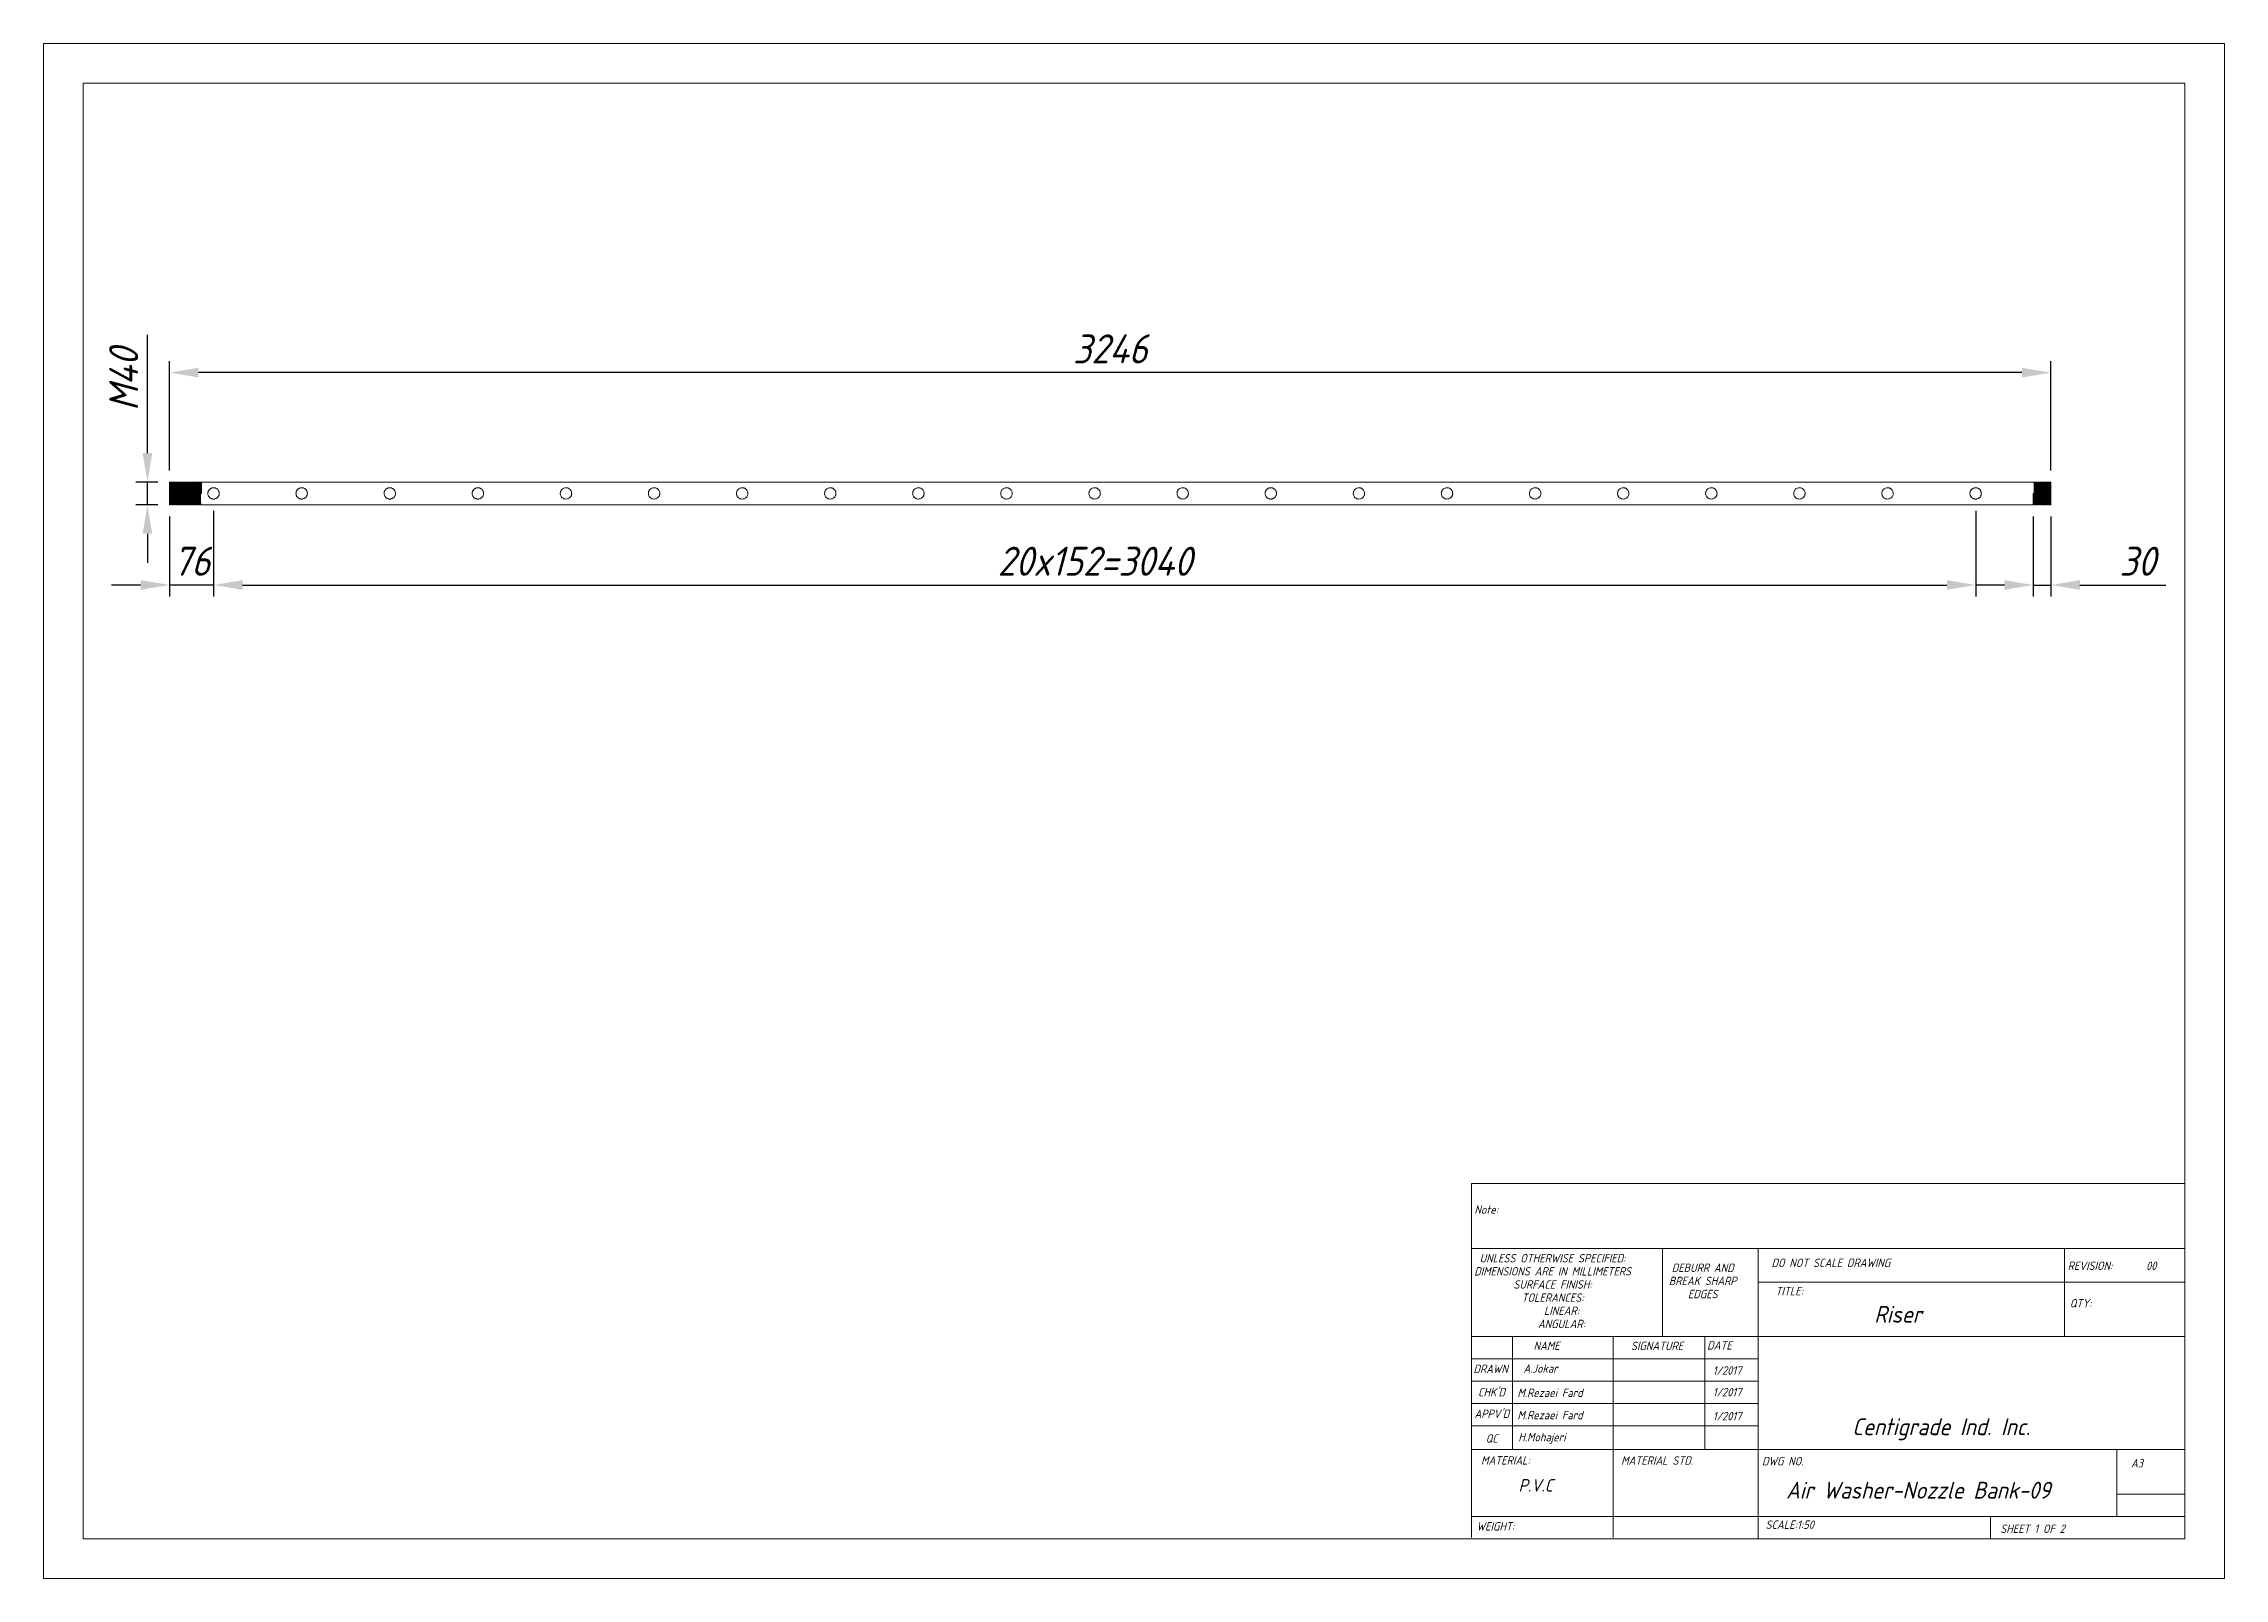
# Model space of a CAD drawing. Header units: millimetres. Extents: x 863 to 4626, y 388 to 3036.
import ezdxf

# ---------------------------------------------------------------- set-up
doc = ezdxf.new("R2010")
doc.units = ezdxf.units.MM
doc.linetypes.add('SLD-Solid', pattern=[0])
doc.styles.add('GENISO', font='geniso.shx', dxfattribs={"oblique": 15})
doc.dimstyles.new('Scale', dxfattribs={"dimscale": 20, "dimtxt": 2.5, "dimasz": 2.5, "dimexe": 1, "dimexo": 1, "dimgap": 0.8, "dimtad": 1, "dimdec": 0, "dimzin": 0, "dimtxsty": 'GENISO', "dimcen": 2.5, "dimclrd": 1, "dimclre": 1, "dimclrt": 7, "dimadec": 0, "dimazin": 0, "dimtfac": 1, "dimtdec": 0, "dimtmove": 0, "dimatfit": 3, "dimfxl": 1, "dimtzin": 0, "dimlwd": -1, "dimlwe": -1, "dimarcsym": 0})

msp = doc.modelspace()

# ---------------------------------------------------------------- texts
at = {"color": 7, "attachment_point": 5, "style": 'GENISO'}
for s, insert, char_height in [('Note:', (3352.3, 1024.4), 14.51), ('UNLESS OTHERWISE SPECIFIED:', (3466.8, 940.5), 14.505), ('DIMENSIONS ARE IN MILLIMETERS', (3466.8, 917.9), 14.505), ('BREAK SHARP', (3725.7, 901.4), 14.505), ('DEBURR AND', (3725.7, 924), 14.51), ('DO NOT SCALE DRAWING', (3946.8, 932.5), 14.505), ('REVISION:       00', (4431.9, 927.5), 14.505), ('SURFACE FINISH:', (3466.8, 895.2), 14.505), ('TOLERANCES:', (3466.8, 872.5), 14.505), ('EDGES', (3725.7, 878.7), 14.51), ('TITLE:', (3875.1, 883.7), 14.51), ('QTY:', (4377.8, 862.8), 14.51), ('ANGULAR:', (3482.1, 827.2), 14.51), ('LINEAR:', (3482.1, 849.9), 14.51), ('Riser', (4062.7, 843.8), 29.01), ('NAME', (3456.4, 789.5), 14.51), ('SIGNATURE', (3647, 789.3), 14.51), ('DATE', (3754.6, 790.1), 14.51), ('DRAWN', (3359.9, 749.7), 14.51), ('A.Jokar', (3446, 750.3), 14.51), ('1/2017', (3767.9, 746.9), 14.51), ("CHK'D", (3361.4, 709.4), 14.51), ('M.Rezaei Fard', (3462.4, 708.4), 14.505), ('1/2017', (3767.9, 709.5), 14.51), ("APPV'D", (3361.9, 672.2), 14.51), ('M.Rezaei Fard', (3462.4, 669.9), 14.505), ('1/2017', (3767.9, 668.1), 14.51), ('Centigrade Ind. Inc.', (4137.1, 645.4), 29.011), ('QC', (3361.7, 629.6), 14.51), ('H.Mohajeri', (3448.4, 629.7), 14.51), ('MATERIAL:', (3385.5, 591.8), 14.51), ('MATERIAL STD.', (3647, 591.5), 14.505), ('DWG NO.', (3863.8, 590.4), 14.51), ('A3', (4475, 586.9), 14.51), ('P.V.C', (3437.6, 548.8), 21.76), ('Air Washer-Nozzle Bank-09', (4097.5, 540.3), 29.011), ('WEIGHT:', (3368.2, 478), 14.51), ('SCALE:1:50', (3875.9, 480.9), 14.51), ('SHEET 1 OF 2', (4294.8, 473.9), 14.505)]:
    msp.add_mtext(s, dxfattribs=dict(at, insert=insert, char_height=char_height))

# ---------------------------------------------------------------- blocks, each defined once
blk = doc.blocks.new('*D7')
at = {"color": 1, "transparency": 16777216}
for p, q in [((1042.5, 2329.3), (1042.5, 2533)), ((1060.6, 2279.3), (1022.5, 2279.3)), ((1042.5, 2240.1), (1042.5, 2279.3)), ((1060.6, 2240.1), (1022.5, 2240.1)), ((1042.5, 2190.1), (1042.5, 2140.1))]:
    blk.add_line(p, q, dxfattribs=at)
for points in [[(1034.2, 2329.3), (1050.8, 2329.3), (1042.5, 2279.3)], [(1034.2, 2190.1), (1050.8, 2190.1), (1042.5, 2240.1)]]:
    blk.add_solid(points, dxfattribs=at)
at = {"layer": 'Defpoints', "color": 0, "transparency": 16777216}
for p in [(1042.5, 2279.3), (1080.6, 2279.3), (1080.6, 2240.1)]:
    blk.add_point(p, dxfattribs=at)
at = {"color": 7, "transparency": 16777216, "insert": (1001.5, 2456.2), "char_height": 50, "attachment_point": 5, "rotation": 90, "style": 'GENISO'}
blk.add_mtext('M40', dxfattribs=at)
blk = doc.blocks.new('*D8')
at = {"color": 1, "transparency": 16777216}
for p, q in [((1080.6, 2299.3), (1080.6, 2488)), ((4326.5, 2299.3), (4326.5, 2488)), ((4276.5, 2468), (1130.6, 2468))]:
    blk.add_line(p, q, dxfattribs=at)
for points in [[(1130.6, 2476.3), (1130.6, 2459.7), (1080.6, 2468)], [(4276.5, 2476.3), (4276.5, 2459.7), (4326.5, 2468)]]:
    blk.add_solid(points, dxfattribs=at)
at = {"layer": 'Defpoints', "color": 0, "transparency": 16777216}
for p in [(1080.6, 2468), (1080.6, 2279.3), (4326.5, 2279.3)]:
    blk.add_point(p, dxfattribs=at)
at = {"color": 7, "transparency": 16777216, "insert": (2703.5, 2509), "char_height": 50, "attachment_point": 5, "style": 'GENISO'}
blk.add_mtext('3246', dxfattribs=at)
blk = doc.blocks.new('*D9')
at = {"color": 1, "transparency": 16777216}
for p, q in [((1156.6, 2229.9), (1156.6, 2081.7)), ((4196.9, 2229.9), (4196.9, 2081.7)), ((1206.6, 2101.7), (4146.9, 2101.7))]:
    blk.add_line(p, q, dxfattribs=at)
for points in [[(1206.6, 2110.1), (1206.6, 2093.4), (1156.6, 2101.7)], [(4146.9, 2110.1), (4146.9, 2093.4), (4196.9, 2101.7)]]:
    blk.add_solid(points, dxfattribs=at)
at = {"layer": 'Defpoints', "color": 0, "transparency": 16777216}
for p in [(1156.6, 2249.9), (4196.9, 2249.9), (4196.9, 2101.7)]:
    blk.add_point(p, dxfattribs=at)
at = {"color": 7, "transparency": 16777216, "insert": (2676.8, 2142.7), "char_height": 50, "attachment_point": 5, "style": 'GENISO'}
blk.add_mtext('20x152=3040', dxfattribs=at)
blk = doc.blocks.new('*D10')
at = {"color": 1, "transparency": 16777216}
for p, q in [((1080.6, 2220.1), (1080.6, 2081.7)), ((1156.6, 2209.9), (1156.6, 2081.7)), ((1030.6, 2101.7), (980.6, 2101.7)), ((1156.6, 2101.7), (1080.6, 2101.7)), ((1206.6, 2101.7), (1256.6, 2101.7))]:
    blk.add_line(p, q, dxfattribs=at)
for points in [[(1030.6, 2110.1), (1030.6, 2093.4), (1080.6, 2101.7)], [(1206.6, 2110.1), (1206.6, 2093.4), (1156.6, 2101.7)]]:
    blk.add_solid(points, dxfattribs=at)
at = {"layer": 'Defpoints', "color": 0, "transparency": 16777216}
for p in [(1080.6, 2240.1), (1156.6, 2229.9), (1080.6, 2101.7)]:
    blk.add_point(p, dxfattribs=at)
at = {"color": 7, "transparency": 16777216, "insert": (1118.6, 2142.7), "char_height": 50, "attachment_point": 5, "style": 'GENISO'}
blk.add_mtext('76', dxfattribs=at)
blk = doc.blocks.new('*D11')
at = {"color": 1, "transparency": 16777216}
for p, q in [((4296.1, 2220), (4296.1, 2081.7)), ((4326.5, 2220.1), (4326.5, 2081.7)), ((4246.1, 2101.7), (4196.1, 2101.7)), ((4296.1, 2101.7), (4326.5, 2101.7)), ((4376.5, 2101.7), (4524.9, 2101.7))]:
    blk.add_line(p, q, dxfattribs=at)
for points in [[(4246.1, 2110.1), (4246.1, 2093.4), (4296.1, 2101.7)], [(4376.5, 2110.1), (4376.5, 2093.4), (4326.5, 2101.7)]]:
    blk.add_solid(points, dxfattribs=at)
at = {"layer": 'Defpoints', "color": 0, "transparency": 16777216}
for p in [(4296.1, 2240), (4326.5, 2240.1), (4296.1, 2101.7)]:
    blk.add_point(p, dxfattribs=at)
at = {"color": 7, "transparency": 16777216, "insert": (4475.7, 2142.7), "char_height": 50, "attachment_point": 5, "style": 'GENISO'}
blk.add_mtext('30', dxfattribs=at)

# ---------------------------------------------------------------- dimensions: what is measured, and where the dimension line sits
dim = msp.add_linear_dim(base=(1042.5, 2279.3), p1=(1080.6, 2240.1), p2=(1080.6, 2279.3), angle=90, text='M40', dimstyle='Scale')
dim.commit()
dim.dimension.update_dxf_attribs({"geometry": '*D7', "text_midpoint": (1001.5, 2456.2)})
dim = msp.add_linear_dim(base=(1080.6, 2468), p1=(4326.5, 2279.3), p2=(1080.6, 2279.3), dimstyle='Scale')
dim.commit()
dim.dimension.update_dxf_attribs({"geometry": '*D8', "text_midpoint": (2703.5, 2509)})
for base, p1, p2, picture, middle in [((1080.6, 2101.7), (1156.6, 2229.9), (1080.6, 2240.1), '*D10', (1118.6, 2101.7)), ((4296.1, 2101.7), (4326.5, 2240.1), (4296.1, 2240), '*D11', (4475.7, 2101.7))]:
    dim = msp.add_linear_dim(base=base, p1=p1, p2=p2, dimstyle='Scale')
    dim.commit()
    dim.dimension.update_dxf_attribs({"geometry": picture, "text_midpoint": middle, "dimtype": 160})
dim = msp.add_linear_dim(base=(4196.9, 2101.7), p1=(1156.6, 2249.9), p2=(4196.9, 2249.9), text='20x152=3040', dimstyle='Scale')
dim.commit()
dim.dimension.update_dxf_attribs({"geometry": '*D9', "text_midpoint": (2676.8, 2142.7)})

# ---------------------------------------------------------------- linework, layer by layer
at = {"color": 3, "linetype": 'SLD-Solid', "lineweight": 0}
for p, q in [((1081.1, 2279.3), (1080.6, 2279.3)), ((1080.6, 2279.3), (1080.6, 2240.1)), ((1081.9, 2278.3), (1081.7, 2278.3)), ((1083, 2279.3), (1082.5, 2279.3)), ((1083.9, 2278.3), (1083.6, 2278.3)), ((1085, 2279.3), (1084.5, 2279.3)), ((1085.8, 2278.3), (1085.6, 2278.3)), ((1087, 2279.3), (1086.5, 2279.3)), ((1087.8, 2278.3), (1087.6, 2278.3)), ((1088.9, 2279.3), (1088.4, 2279.3)), ((1089.8, 2278.3), (1089.5, 2278.3)), ((1090.9, 2279.3), (1090.4, 2279.3)), ((1091.7, 2278.3), (1091.5, 2278.3)), ((1092.8, 2279.3), (1092.3, 2279.3)), ((1093.7, 2278.3), (1093.5, 2278.3)), ((1094.8, 2279.3), (1094.3, 2279.3)), ((1095.7, 2278.3), (1095.4, 2278.3)), ((1096.8, 2279.3), (1096.3, 2279.3)), ((1097.6, 2278.3), (1097.4, 2278.3)), ((1098.7, 2279.3), (1098.2, 2279.3)), ((1099.6, 2278.3), (1099.3, 2278.3)), ((1100.7, 2279.3), (1100.2, 2279.3)), ((1101.5, 2278.3), (1101.3, 2278.3)), ((1102.6, 2279.3), (1102.2, 2279.3)), ((1103.5, 2278.3), (1103.3, 2278.3)), ((1104.6, 2279.3), (1104.1, 2279.3)), ((1105.5, 2278.3), (1105.2, 2278.3)), ((1106.6, 2279.3), (1106.1, 2279.3)), ((1107.4, 2278.3), (1107.2, 2278.3)), ((1108.5, 2279.3), (1108, 2279.3)), ((1109.4, 2278.3), (1109.1, 2278.3)), ((1110.5, 2279.3), (1110, 2279.3)), ((1111.3, 2278.3), (1111.1, 2278.3)), ((1112.4, 2279.3), (1112, 2279.3)), ((1113.3, 2278.3), (1113.1, 2278.3)), ((1114.4, 2279.3), (1113.9, 2279.3)), ((1115.3, 2278.3), (1115, 2278.3)), ((1116.4, 2279.3), (1115.9, 2279.3)), ((1117.2, 2278.3), (1117, 2278.3)), ((1118.3, 2279.3), (1117.8, 2279.3)), ((1119.2, 2278.3), (1119, 2278.3)), ((1120.3, 2279.3), (1119.8, 2279.3)), ((1121.2, 2278.3), (1120.9, 2278.3)), ((1122.3, 2279.3), (1121.8, 2279.3)), ((1123.1, 2278.3), (1122.9, 2278.3)), ((1124.2, 2279.3), (1123.7, 2279.3)), ((1125.1, 2278.3), (1124.8, 2278.3)), ((1126.2, 2279.3), (1125.7, 2279.3)), ((1127, 2278.3), (1126.8, 2278.3)), ((1128.1, 2279.3), (1127.6, 2279.3)), ((1129, 2278.3), (1128.8, 2278.3)), ((1130.1, 2279.3), (1129.6, 2279.3)), ((1131, 2278.3), (1130.7, 2278.3)), ((1132.1, 2279.3), (1131.6, 2279.3)), ((1132.9, 2278.3), (1132.7, 2278.3)), ((1134, 2279.3), (1133.5, 2279.3)), ((1136, 2259.7), (1134.5, 2259.7)), ((1134.9, 2278.3), (1134.6, 2278.3)), ((4297.1, 2279.3), (1135.5, 2279.3)), ((4295.6, 2259.7), (4297.1, 2259.7)), ((4298, 2278.3), (4297.7, 2278.3)), ((4299.1, 2279.3), (4298.6, 2279.3)), ((4299.9, 2278.3), (4299.7, 2278.3)), ((4301, 2279.3), (4300.5, 2279.3)), ((4301.9, 2278.3), (4301.6, 2278.3)), ((4303, 2279.3), (4302.5, 2279.3)), ((4303.8, 2278.3), (4303.6, 2278.3)), ((4304.9, 2279.3), (4304.4, 2279.3)), ((4305.8, 2278.3), (4305.6, 2278.3)), ((4306.9, 2279.3), (4306.4, 2279.3)), ((4307.8, 2278.3), (4307.5, 2278.3)), ((4308.9, 2279.3), (4308.4, 2279.3)), ((4309.7, 2278.3), (4309.5, 2278.3)), ((4310.8, 2279.3), (4310.3, 2279.3)), ((4311.7, 2278.3), (4311.4, 2278.3)), ((4312.8, 2279.3), (4312.3, 2279.3)), ((4313.6, 2278.3), (4313.4, 2278.3)), ((4314.7, 2279.3), (4314.3, 2279.3)), ((4315.6, 2278.3), (4315.4, 2278.3)), ((4316.7, 2279.3), (4316.2, 2279.3)), ((4317.6, 2278.3), (4317.3, 2278.3)), ((4318.7, 2279.3), (4318.2, 2279.3)), ((4319.5, 2278.3), (4319.3, 2278.3)), ((4320.6, 2279.3), (4320.1, 2279.3)), ((4321.5, 2278.3), (4321.2, 2278.3)), ((4322.6, 2279.3), (4322.1, 2279.3)), ((4323.4, 2278.3), (4323.2, 2278.3)), ((4324.6, 2279.3), (4324.1, 2279.3)), ((4326.5, 2259.7), (4325, 2259.7)), ((4325.4, 2278.3), (4325.2, 2278.3)), ((4326.5, 2279.3), (4326, 2279.3)), ((4326.5, 2279.3), (4326.5, 2259.7)), ((4326.5, 2259.7), (4326.5, 2240.1)), ((1080.6, 2240.1), (1082, 2240.1)), ((1082.7, 2241.2), (1082.9, 2241.2)), ((1083.5, 2240.1), (1084, 2240.1)), ((1084.6, 2241.2), (1084.9, 2241.2)), ((1085.5, 2240.1), (1086, 2240.1)), ((1086.6, 2241.2), (1086.8, 2241.2)), ((1087.4, 2240.1), (1087.9, 2240.1)), ((1088.5, 2241.2), (1088.8, 2241.2)), ((1089.4, 2240.1), (1089.9, 2240.1)), ((1090.5, 2241.2), (1090.7, 2241.2)), ((1091.4, 2240.1), (1091.9, 2240.1)), ((1092.5, 2241.2), (1092.7, 2241.2)), ((1093.3, 2240.1), (1093.8, 2240.1)), ((1094.4, 2241.2), (1094.7, 2241.2)), ((1095.3, 2240.1), (1095.8, 2240.1)), ((1096.4, 2241.2), (1096.6, 2241.2)), ((1097.2, 2240.1), (1097.7, 2240.1)), ((1098.4, 2241.2), (1098.6, 2241.2)), ((1099.2, 2240.1), (1099.7, 2240.1)), ((1100.3, 2241.2), (1100.6, 2241.2)), ((1101.2, 2240.1), (1101.7, 2240.1)), ((1102.3, 2241.2), (1102.5, 2241.2)), ((1103.1, 2240.1), (1103.6, 2240.1)), ((1104.2, 2241.2), (1104.5, 2241.2)), ((1105.1, 2240.1), (1105.6, 2240.1)), ((1106.2, 2241.2), (1106.4, 2241.2)), ((1107.1, 2240.1), (1107.5, 2240.1)), ((1108.2, 2241.2), (1108.4, 2241.2)), ((1109, 2240.1), (1109.5, 2240.1)), ((1110.1, 2241.2), (1110.4, 2241.2)), ((1111, 2240.1), (1111.5, 2240.1)), ((1112.1, 2241.2), (1112.3, 2241.2)), ((1112.9, 2240.1), (1113.4, 2240.1)), ((1114, 2241.2), (1114.3, 2241.2)), ((1114.9, 2240.1), (1115.4, 2240.1)), ((1116, 2241.2), (1116.2, 2241.2)), ((1116.9, 2240.1), (1117.4, 2240.1)), ((1118, 2241.2), (1118.2, 2241.2)), ((1118.8, 2240.1), (1119.3, 2240.1)), ((1119.9, 2241.2), (1120.2, 2241.2)), ((1120.8, 2240.1), (1121.3, 2240.1)), ((1121.9, 2241.2), (1122.1, 2241.2)), ((1122.7, 2240.1), (1123.2, 2240.1)), ((1123.8, 2241.2), (1124.1, 2241.2)), ((1124.7, 2240.1), (1125.2, 2240.1)), ((1125.8, 2241.2), (1126.1, 2241.2)), ((1126.7, 2240.1), (1127.2, 2240.1)), ((1127.8, 2241.2), (1128, 2241.2)), ((1128.6, 2240.1), (1129.1, 2240.1)), ((1129.7, 2241.2), (1130, 2241.2)), ((1130.6, 2240.1), (1131.1, 2240.1)), ((1131.7, 2241.2), (1131.9, 2241.2)), ((1132.6, 2240.1), (1133, 2240.1)), ((1133.7, 2241.2), (1133.9, 2241.2)), ((1134.5, 2240.1), (4296.1, 2240.1)), ((4296.7, 2241.2), (4297, 2241.2)), ((4297.6, 2240.1), (4298.1, 2240.1)), ((4298.7, 2241.2), (4298.9, 2241.2)), ((4299.5, 2240.1), (4300, 2240.1)), ((4300.6, 2241.2), (4300.9, 2241.2)), ((4301.5, 2240.1), (4302, 2240.1)), ((4302.6, 2241.2), (4302.9, 2241.2)), ((4303.5, 2240.1), (4304, 2240.1)), ((4304.6, 2241.2), (4304.8, 2241.2)), ((4305.4, 2240.1), (4305.9, 2240.1)), ((4306.5, 2241.2), (4306.8, 2241.2)), ((4307.4, 2240.1), (4307.9, 2240.1)), ((4308.5, 2241.2), (4308.7, 2241.2)), ((4309.4, 2240.1), (4309.8, 2240.1)), ((4310.5, 2241.2), (4310.7, 2241.2)), ((4311.3, 2240.1), (4311.8, 2240.1)), ((4312.4, 2241.2), (4312.7, 2241.2)), ((4313.3, 2240.1), (4313.8, 2240.1)), ((4314.4, 2241.2), (4314.6, 2241.2)), ((4315.2, 2240.1), (4315.7, 2240.1)), ((4316.3, 2241.2), (4316.6, 2241.2)), ((4317.2, 2240.1), (4317.7, 2240.1)), ((4318.3, 2241.2), (4318.5, 2241.2)), ((4319.2, 2240.1), (4319.6, 2240.1)), ((4320.3, 2241.2), (4320.5, 2241.2)), ((4321.1, 2240.1), (4321.6, 2240.1)), ((4322.2, 2241.2), (4322.5, 2241.2)), ((4323.1, 2240.1), (4323.6, 2240.1)), ((4324.2, 2241.2), (4324.4, 2241.2)), ((4325, 2240.1), (4326.5, 2240.1))]:
    msp.add_line(p, q, dxfattribs=at)
at = {"color": 7, "linetype": 'SLD-Solid', "lineweight": 0}
for p, q in [((3326.6, 1069.1), (3326.6, 957.2)), ((3326.6, 1069.1), (4557.7, 1069.1)), ((3326.6, 957.2), (4557.7, 957.2)), ((3326.6, 957.2), (3326.6, 458.5)), ((3656.6, 957.2), (3656.6, 805.3)), ((3821.6, 957.2), (3821.6, 456.3)), ((4350, 805.3), (4350, 957.2)), ((4557.7, 899.4), (3821.6, 899.4)), ((4557.7, 805.3), (3326.6, 805.3)), ((3397.3, 805.3), (3397.3, 610.4)), ((3571.3, 805.3), (3571.3, 458.5)), ((3729.1, 805.3), (3729.1, 610.4)), ((3821.6, 458.5), (3821.6, 805.3)), ((3821.6, 766.8), (3326.6, 766.8)), ((3821.6, 728.2), (3326.6, 728.2)), ((3821.6, 689.7), (3326.6, 689.7)), ((3821.6, 651.2), (3326.6, 651.2)), ((3420.9, 610.4), (3326.6, 610.4)), ((3420.9, 610.4), (4557.7, 610.4)), ((4439.9, 494.8), (4439.9, 610.4)), ((4557.7, 533.3), (4439.9, 533.3)), ((3326.6, 494.8), (4557.7, 494.8)), ((4222.3, 456.3), (4222.3, 494.8))]:
    msp.add_line(p, q, dxfattribs=at)
for points in [[(863.4, 388.3), (863.4, 3035.5), (4625.7, 3035.5), (4625.7, 388.3)], [(931.4, 456.3), (931.4, 2967.5), (4557.7, 2967.5), (4557.7, 456.3)]]:
    msp.add_lwpolyline(points, close=True, dxfattribs=at)
at = {"color": 3, "linetype": 'SLD-Solid', "lineweight": 0, "flags": 128}
for points in [[(1107.2, 2278.2), (1107.2, 2277.8), (1107.3, 2276.5), (1107.4, 2274.3), (1107.5, 2271.4), (1107.5, 2267.9), (1107.6, 2263.9), (1107.7, 2259.8), (1107.7, 2255.7), (1107.8, 2251.7), (1107.9, 2248.2), (1107.9, 2245.3), (1108, 2243), (1108.1, 2241.7), (1108.2, 2241.2), (1108.2, 2241.2)], [(1108, 2279.3), (1108, 2279.3), (1108.1, 2278.9), (1108.2, 2277.5), (1108.2, 2275.1), (1108.3, 2272), (1108.4, 2268.4), (1108.5, 2264.2), (1108.5, 2259.8), (1108.6, 2255.5), (1108.7, 2251.3), (1108.7, 2247.6), (1108.8, 2244.4), (1108.9, 2242.1), (1108.9, 2240.6), (1109, 2240.1), (1109, 2240.1)]]:
    msp.add_lwpolyline(points, dxfattribs=at)
at = {"color": 3, "linetype": 'SLD-Solid', "lineweight": 0}
for points, knots in [([(1081.7, 2278.3), (1081.6, 2278.5), (1081.4, 2278.8), (1081.2, 2279.2), (1081.1, 2279.3)], [0, 0, 0, 0, 0.499996, 1, 1, 1, 1]), ([(1081.1, 2279.3), (1081.1, 2279.2), (1081.1, 2279.2), (1081.2, 2278.4), (1081.2, 2276.9), (1081.3, 2274.7), (1081.3, 2272), (1081.4, 2268.9), (1081.5, 2265.5), (1081.5, 2261.8), (1081.6, 2258.1), (1081.6, 2254.4), (1081.7, 2250.9), (1081.8, 2247.7), (1081.8, 2245), (1081.9, 2242.8), (1081.9, 2241.2), (1082, 2240.3), (1082, 2240.2), (1082, 2240.2)], [0, 0, 0, 0, 0.035402, 0.096016, 0.156798, 0.218227, 0.279195, 0.339661, 0.401007, 0.462236, 0.522619, 0.583776, 0.64516, 0.705704, 0.766567, 0.828, 0.888894, 0.949413, 1, 1, 1, 1]), ([(1081.7, 2278.2), (1081.7, 2278.2), (1081.7, 2278.2), (1081.8, 2277.4), (1081.8, 2276), (1081.9, 2273.9), (1082, 2271.4), (1082, 2268.4), (1082.1, 2265.1), (1082.1, 2261.7), (1082.2, 2258.1), (1082.3, 2254.7), (1082.3, 2251.4), (1082.4, 2248.4), (1082.4, 2245.8), (1082.5, 2243.7), (1082.6, 2242.2), (1082.6, 2241.3), (1082.6, 2241.3), (1082.7, 2241.2)], [0, 0, 0, 0, 0.034993, 0.095633, 0.156441, 0.217896, 0.27889, 0.339381, 0.400753, 0.462008, 0.522417, 0.583599, 0.64501, 0.705579, 0.766468, 0.827927, 0.888847, 0.949391, 1, 1, 1, 1]), ([(1082.5, 2279.3), (1082.4, 2279.2), (1082.2, 2278.8), (1082, 2278.5), (1081.9, 2278.3)], [0, 0, 0, 0, 0.500004, 1, 1, 1, 1]), ([(1081.9, 2278.2), (1081.9, 2278.2), (1082, 2278.2), (1082, 2277.4), (1082.1, 2276), (1082.1, 2273.9), (1082.2, 2271.4), (1082.3, 2268.4), (1082.3, 2265.1), (1082.4, 2261.7), (1082.4, 2258.1), (1082.5, 2254.7), (1082.6, 2251.4), (1082.6, 2248.4), (1082.7, 2245.8), (1082.7, 2243.7), (1082.8, 2242.2), (1082.9, 2241.3), (1082.9, 2241.3), (1082.9, 2241.3)], [0, 0, 0, 0, 0.044552, 0.105189, 0.165996, 0.227449, 0.288442, 0.348932, 0.410303, 0.471556, 0.531963, 0.593144, 0.654553, 0.715121, 0.776008, 0.837466, 0.898385, 0.958927, 1, 1, 1, 1]), ([(1082.5, 2279.3), (1082.6, 2279.3), (1082.6, 2279.2), (1082.6, 2278.4), (1082.7, 2276.9), (1082.8, 2274.7), (1082.8, 2272), (1082.9, 2268.9), (1082.9, 2265.5), (1083, 2261.8), (1083.1, 2258.1), (1083.1, 2254.4), (1083.2, 2250.9), (1083.2, 2247.7), (1083.3, 2245), (1083.4, 2242.8), (1083.4, 2241.2), (1083.5, 2240.3), (1083.5, 2240.2), (1083.5, 2240.2)], [0, 0, 0, 0, 0.044131, 0.104196, 0.164428, 0.225301, 0.285718, 0.345636, 0.406427, 0.467102, 0.526939, 0.587542, 0.648371, 0.708367, 0.768679, 0.829556, 0.8899, 0.94987, 1, 1, 1, 1]), ([(1083.7, 2278.3), (1083.6, 2278.5), (1083.3, 2278.8), (1083.1, 2279.2), (1083, 2279.3)], [0, 0, 0, 0, 0.499996, 1, 1, 1, 1]), ([(1083, 2279.2), (1083, 2279.3), (1083.1, 2279.3), (1083.1, 2278.5), (1083.2, 2277.1), (1083.2, 2275), (1083.3, 2272.3), (1083.4, 2269.2), (1083.4, 2265.8), (1083.5, 2262.2), (1083.5, 2258.4), (1083.6, 2254.7), (1083.7, 2251.2), (1083.7, 2248), (1083.8, 2245.2), (1083.8, 2243), (1083.9, 2241.3), (1084, 2240.3), (1084, 2240.2), (1084, 2240.1)], [0, 0, 0, 0, 0.029352, 0.090084, 0.150744, 0.212158, 0.27322, 0.333633, 0.39493, 0.45622, 0.516628, 0.577702, 0.639113, 0.699758, 0.760506, 0.821931, 0.882928, 0.943376, 1, 1, 1, 1]), ([(1083.7, 2278.2), (1083.7, 2278.2), (1083.7, 2278.2), (1083.7, 2277.5), (1083.8, 2276.1), (1083.9, 2274.1), (1083.9, 2271.7), (1084, 2268.7), (1084, 2265.5), (1084.1, 2262), (1084.2, 2258.5), (1084.2, 2255), (1084.3, 2251.7), (1084.3, 2248.6), (1084.4, 2246), (1084.5, 2243.9), (1084.5, 2242.3), (1084.6, 2241.3), (1084.6, 2241.3), (1084.6, 2241.2)], [0, 0, 0, 0, 0.0289082, 0.0896675, 0.1503559, 0.2117979, 0.2728882, 0.3333287, 0.3946536, 0.4559713, 0.5164068, 0.5775086, 0.6389479, 0.6996212, 0.7603963, 0.82185, 0.8828742, 0.9433497, 1, 1, 1, 1]), ([(1084.5, 2279.3), (1084.4, 2279.1), (1084.2, 2278.8), (1084, 2278.5), (1083.9, 2278.3)], [0, 0, 0, 0, 0.464226, 1, 1, 1, 1]), ([(1083.9, 2278.2), (1083.9, 2278.2), (1083.9, 2278.2), (1084, 2277.5), (1084, 2276.1), (1084.1, 2274.1), (1084.2, 2271.7), (1084.2, 2268.7), (1084.3, 2265.5), (1084.3, 2262), (1084.4, 2258.5), (1084.5, 2255), (1084.5, 2251.7), (1084.6, 2248.6), (1084.6, 2246), (1084.7, 2243.9), (1084.8, 2242.3), (1084.8, 2241.4), (1084.8, 2241.3), (1084.9, 2241.3)], [0, 0, 0, 0, 0.038482, 0.099237, 0.159921, 0.221358, 0.282444, 0.34288, 0.4042, 0.465513, 0.525944, 0.587041, 0.648475, 0.709144, 0.769915, 0.831364, 0.892383, 0.952854, 1, 1, 1, 1]), ([(1084.5, 2279.3), (1084.5, 2279.3), (1084.5, 2279.3), (1084.6, 2278.5), (1084.7, 2277.1), (1084.7, 2275), (1084.8, 2272.3), (1084.8, 2269.2), (1084.9, 2265.8), (1085, 2262.2), (1085, 2258.4), (1085.1, 2254.7), (1085.1, 2251.2), (1085.2, 2248), (1085.2, 2245.2), (1085.3, 2243), (1085.4, 2241.3), (1085.4, 2240.3), (1085.5, 2240.2), (1085.5, 2240.1)], [0, 0, 0, 0, 0.03812, 0.098303, 0.158416, 0.219275, 0.279786, 0.339653, 0.400396, 0.461132, 0.520994, 0.581516, 0.642373, 0.702471, 0.762669, 0.82354, 0.883985, 0.943887, 1, 1, 1, 1]), ([(1085.6, 2278.3), (1085.5, 2278.5), (1085.3, 2278.8), (1085.1, 2279.2), (1085, 2279.3)], [0, 0, 0, 0, 0.499996, 1, 1, 1, 1]), ([(1085, 2279.3), (1085, 2279.3), (1085, 2279.3), (1085.1, 2278.6), (1085.1, 2277.2), (1085.2, 2275.2), (1085.3, 2272.6), (1085.3, 2269.6), (1085.4, 2266.2), (1085.4, 2262.5), (1085.5, 2258.8), (1085.6, 2255.1), (1085.6, 2251.5), (1085.7, 2248.3), (1085.7, 2245.5), (1085.8, 2243.2), (1085.9, 2241.4), (1085.9, 2240.4), (1086, 2240), (1086, 2240.1), (1086, 2240.1)], [0, 0, 0, 0, 0.023298, 0.084146, 0.144702, 0.20609, 0.267236, 0.327621, 0.388858, 0.450199, 0.510656, 0.571637, 0.633065, 0.693831, 0.754459, 0.815867, 0.876955, 0.937357, 0.998638, 1, 1, 1, 1]), ([(1085.6, 2278.2), (1085.6, 2278.2), (1085.6, 2278.2), (1085.7, 2277.6), (1085.8, 2276.3), (1085.8, 2274.4), (1085.9, 2271.9), (1085.9, 2269), (1086, 2265.8), (1086.1, 2262.4), (1086.1, 2258.8), (1086.2, 2255.3), (1086.2, 2252), (1086.3, 2248.9), (1086.3, 2246.3), (1086.4, 2244.1), (1086.5, 2242.4), (1086.5, 2241.5), (1086.6, 2241.1), (1086.6, 2241.2), (1086.6, 2241.2)], [0, 0, 0, 0, 0.022817, 0.083694, 0.144279, 0.205696, 0.266871, 0.327285, 0.388551, 0.44992, 0.510406, 0.571416, 0.632873, 0.693668, 0.754325, 0.815761, 0.876878, 0.937309, 0.998619, 1, 1, 1, 1]), ([(1086.5, 2279.3), (1086.4, 2279.2), (1086.1, 2278.8), (1085.9, 2278.5), (1085.8, 2278.3)], [0, 0, 0, 0, 0.500004, 1, 1, 1, 1]), ([(1085.8, 2278.2), (1085.9, 2278.2), (1085.9, 2278.3), (1085.9, 2277.6), (1086, 2276.3), (1086.1, 2274.4), (1086.1, 2271.9), (1086.2, 2269), (1086.2, 2265.8), (1086.3, 2262.4), (1086.4, 2258.8), (1086.4, 2255.3), (1086.5, 2252), (1086.5, 2248.9), (1086.6, 2246.3), (1086.7, 2244.1), (1086.7, 2242.4), (1086.8, 2241.4), (1086.8, 2241.3), (1086.8, 2241.2)], [0, 0, 0, 0, 0.0324032, 0.0932733, 0.1538503, 0.2152605, 0.2764288, 0.3368353, 0.3980943, 0.4594564, 0.5199355, 0.5809381, 0.6423876, 0.7031758, 0.7638252, 0.8252548, 0.8863645, 0.9467883, 1, 1, 1, 1]), ([(1086.5, 2279.3), (1086.5, 2279.3), (1086.5, 2279.3), (1086.6, 2278.6), (1086.6, 2277.2), (1086.7, 2275.2), (1086.7, 2272.6), (1086.8, 2269.6), (1086.8, 2266.2), (1086.9, 2262.5), (1087, 2258.8), (1087, 2255.1), (1087.1, 2251.5), (1087.1, 2248.3), (1087.2, 2245.5), (1087.3, 2243.2), (1087.3, 2241.4), (1087.4, 2240.4), (1087.4, 2240), (1087.4, 2240.1), (1087.4, 2240.1)], [0, 0, 0, 0, 0.0321, 0.0924, 0.152409, 0.213244, 0.27384, 0.333681, 0.394366, 0.455153, 0.515066, 0.575497, 0.636371, 0.69659, 0.756672, 0.817526, 0.878063, 0.937921, 0.99865, 1, 1, 1, 1]), ([(1087.6, 2278.3), (1087.5, 2278.5), (1087.3, 2278.8), (1087.1, 2279.2), (1087, 2279.3)], [0, 0, 0, 0, 0.499996, 1, 1, 1, 1]), ([(1087, 2279.3), (1087, 2279.3), (1087, 2279.3), (1087, 2278.7), (1087.1, 2277.4), (1087.2, 2275.4), (1087.2, 2272.9), (1087.3, 2269.9), (1087.3, 2266.5), (1087.4, 2262.9), (1087.5, 2259.2), (1087.5, 2255.5), (1087.6, 2251.9), (1087.6, 2248.6), (1087.7, 2245.7), (1087.7, 2243.4), (1087.8, 2241.6), (1087.9, 2240.5), (1087.9, 2240), (1087.9, 2240.1), (1087.9, 2240.2)], [0, 0, 0, 0, 0.0172377, 0.0781924, 0.1386669, 0.2000183, 0.261238, 0.3216196, 0.3827862, 0.4441657, 0.5046975, 0.5655746, 0.6270074, 0.6878876, 0.7484169, 0.8097955, 0.8709642, 0.9313456, 0.9925633, 1, 1, 1, 1]), ([(1087.6, 2278.2), (1087.6, 2278.2), (1087.6, 2278.3), (1087.7, 2277.7), (1087.7, 2276.5), (1087.8, 2274.6), (1087.8, 2272.2), (1087.9, 2269.3), (1087.9, 2266.1), (1088, 2262.7), (1088.1, 2259.2), (1088.1, 2255.7), (1088.2, 2252.3), (1088.2, 2249.2), (1088.3, 2246.5), (1088.4, 2244.3), (1088.4, 2242.6), (1088.5, 2241.5), (1088.5, 2241.1), (1088.5, 2241.2), (1088.5, 2241.2)], [0, 0, 0, 0, 0.016722, 0.077707, 0.138212, 0.199595, 0.260846, 0.321258, 0.382455, 0.443866, 0.504428, 0.565336, 0.6268, 0.687711, 0.748271, 0.809681, 0.870881, 0.931293, 0.992541, 1, 1, 1, 1]), ([(1088.4, 2279.3), (1088.3, 2279.2), (1088.1, 2278.8), (1087.9, 2278.5), (1087.8, 2278.3)], [0, 0, 0, 0, 0.500004, 1, 1, 1, 1]), ([(1087.8, 2278.2), (1087.8, 2278.2), (1087.8, 2278.3), (1087.9, 2277.7), (1088, 2276.5), (1088, 2274.6), (1088.1, 2272.2), (1088.1, 2269.3), (1088.2, 2266.1), (1088.3, 2262.7), (1088.3, 2259.2), (1088.4, 2255.7), (1088.4, 2252.3), (1088.5, 2249.2), (1088.5, 2246.5), (1088.6, 2244.2), (1088.7, 2242.6), (1088.7, 2241.5), (1088.8, 2241.3), (1088.8, 2241.2)], [0, 0, 0, 0, 0.026336, 0.08731, 0.147803, 0.209174, 0.270413, 0.330814, 0.392, 0.453399, 0.51395, 0.574846, 0.636298, 0.697198, 0.757746, 0.819144, 0.880332, 0.940732, 1, 1, 1, 1]), ([(1088.4, 2279.3), (1088.4, 2279.3), (1088.5, 2279.3), (1088.5, 2278.7), (1088.6, 2277.4), (1088.6, 2275.4), (1088.7, 2272.9), (1088.7, 2269.9), (1088.8, 2266.5), (1088.9, 2262.9), (1088.9, 2259.2), (1089, 2255.5), (1089, 2251.9), (1089.1, 2248.6), (1089.2, 2245.7), (1089.2, 2243.4), (1089.3, 2241.6), (1089.3, 2240.5), (1089.4, 2240), (1089.4, 2240.1), (1089.4, 2240.2)], [0, 0, 0, 0, 0.026073, 0.08648, 0.14641, 0.20721, 0.26788, 0.327718, 0.388335, 0.449163, 0.50915, 0.56948, 0.630361, 0.690693, 0.750679, 0.811505, 0.872124, 0.931963, 0.99263, 1, 1, 1, 1]), ([(1089.5, 2278.3), (1089.4, 2278.5), (1089.2, 2278.8), (1089, 2279.2), (1088.9, 2279.3)], [0, 0, 0, 0, 0.499996, 1, 1, 1, 1]), ([(1088.9, 2279.3), (1088.9, 2279.3), (1089, 2279.4), (1089, 2278.8), (1089.1, 2277.6), (1089.1, 2275.7), (1089.2, 2273.2), (1089.2, 2270.2), (1089.3, 2266.9), (1089.3, 2263.3), (1089.4, 2259.5), (1089.5, 2255.8), (1089.5, 2252.2), (1089.6, 2248.9), (1089.6, 2246), (1089.7, 2243.6), (1089.8, 2241.7), (1089.8, 2240.6), (1089.9, 2240.1), (1089.9, 2240.2), (1089.9, 2240.2)], [0, 0, 0, 0, 0.0111702, 0.0722204, 0.1326383, 0.1939417, 0.2552235, 0.3156263, 0.3767112, 0.4381189, 0.4987492, 0.5595119, 0.6209385, 0.6819216, 0.7423768, 0.8037151, 0.8649536, 0.9253385, 0.9864821, 1, 1, 1, 1]), ([(1089.5, 2278.2), (1089.5, 2278.2), (1089.6, 2278.3), (1089.6, 2277.8), (1089.7, 2276.6), (1089.7, 2274.8), (1089.8, 2272.4), (1089.8, 2269.6), (1089.9, 2266.5), (1090, 2263.1), (1090, 2259.5), (1090.1, 2256), (1090.1, 2252.6), (1090.2, 2249.5), (1090.3, 2246.7), (1090.3, 2244.5), (1090.4, 2242.7), (1090.4, 2241.6), (1090.5, 2241.1), (1090.5, 2241.2), (1090.5, 2241.2)], [0, 0, 0, 0, 0.010622, 0.071705, 0.132155, 0.193491, 0.254806, 0.315241, 0.376359, 0.437799, 0.498462, 0.559257, 0.620717, 0.681733, 0.74222, 0.803592, 0.864863, 0.92528, 0.986457, 1, 1, 1, 1]), ([(1090.4, 2279.3), (1090.3, 2279.2), (1090.1, 2278.8), (1089.9, 2278.5), (1089.8, 2278.3)], [0, 0, 0, 0, 0.500004, 1, 1, 1, 1]), ([(1089.8, 2278.2), (1089.8, 2278.2), (1089.8, 2278.3), (1089.9, 2277.8), (1089.9, 2276.6), (1090, 2274.8), (1090, 2272.4), (1090.1, 2269.6), (1090.1, 2266.5), (1090.2, 2263.1), (1090.3, 2259.5), (1090.3, 2256), (1090.4, 2252.6), (1090.4, 2249.5), (1090.5, 2246.7), (1090.6, 2244.5), (1090.6, 2242.7), (1090.7, 2241.6), (1090.7, 2241.1), (1090.7, 2241.2), (1090.7, 2241.2)], [0, 0, 0, 0, 0.0202532, 0.0813372, 0.1417886, 0.2031259, 0.2644417, 0.3248778, 0.3859965, 0.4474383, 0.5081021, 0.5688984, 0.630359, 0.6913759, 0.7518646, 0.8132369, 0.8745092, 0.9349275, 0.996105, 1, 1, 1, 1]), ([(1090.4, 2279.3), (1090.4, 2279.3), (1090.4, 2279.4), (1090.5, 2278.8), (1090.5, 2277.6), (1090.6, 2275.7), (1090.6, 2273.2), (1090.7, 2270.2), (1090.8, 2266.9), (1090.8, 2263.3), (1090.9, 2259.5), (1090.9, 2255.8), (1091, 2252.2), (1091.1, 2248.9), (1091.1, 2246), (1091.2, 2243.6), (1091.2, 2241.7), (1091.3, 2240.6), (1091.3, 2240.1), (1091.4, 2240.2), (1091.4, 2240.2)], [0, 0, 0, 0, 0.020042, 0.080545, 0.140421, 0.201174, 0.261906, 0.321767, 0.382304, 0.44316, 0.503247, 0.563464, 0.62434, 0.684776, 0.744688, 0.805476, 0.866165, 0.926008, 0.986603, 1, 1, 1, 1]), ([(1090.9, 2279.3), (1090.9, 2279.3), (1090.9, 2279.4), (1090.9, 2278.9), (1091, 2277.7), (1091.1, 2275.9), (1091.1, 2273.4), (1091.2, 2270.5), (1091.2, 2267.2), (1091.3, 2263.6), (1091.4, 2259.9), (1091.4, 2256.2), (1091.5, 2252.6), (1091.5, 2249.2), (1091.6, 2246.3), (1091.7, 2243.8), (1091.7, 2241.9), (1091.8, 2240.7), (1091.8, 2240.1), (1091.8, 2240.2), (1091.9, 2240.2)], [0, 0, 0, 0, 0.0050937, 0.0662287, 0.1266149, 0.1878594, 0.2491926, 0.3096412, 0.3706337, 0.4320587, 0.4928086, 0.5534499, 0.6148595, 0.6759349, 0.7363408, 0.7976279, 0.8589253, 0.9193385, 0.9803973, 1, 1, 1, 1]), ([(1091.5, 2278.3), (1091.4, 2278.5), (1091.2, 2278.8), (1091, 2279.2), (1090.9, 2279.3)], [0, 0, 0, 0, 0.499996, 1, 1, 1, 1]), ([(1091.5, 2278.3), (1091.5, 2278.3), (1091.5, 2278.3), (1091.6, 2277.8), (1091.6, 2276.8), (1091.7, 2275), (1091.7, 2272.7), (1091.8, 2269.9), (1091.9, 2266.8), (1091.9, 2263.4), (1092, 2259.9), (1092, 2256.4), (1092.1, 2253), (1092.2, 2249.8), (1092.2, 2247), (1092.3, 2244.7), (1092.3, 2242.8), (1092.4, 2241.7), (1092.4, 2241.2), (1092.5, 2241.2), (1092.5, 2241.3)], [0, 0, 0, 0, 0.004518, 0.065687, 0.126107, 0.187386, 0.248754, 0.309236, 0.370263, 0.431722, 0.492506, 0.553181, 0.614625, 0.675735, 0.736175, 0.797496, 0.858828, 0.919275, 0.980368, 1, 1, 1, 1]), ([(1092.3, 2279.3), (1092.2, 2279.2), (1092, 2278.8), (1091.8, 2278.5), (1091.7, 2278.3)], [0, 0, 0, 0, 0.500004, 1, 1, 1, 1]), ([(1091.7, 2278.2), (1091.7, 2278.2), (1091.8, 2278.3), (1091.8, 2277.9), (1091.9, 2276.8), (1091.9, 2275), (1092, 2272.7), (1092, 2269.9), (1092.1, 2266.8), (1092.2, 2263.4), (1092.2, 2259.9), (1092.3, 2256.4), (1092.3, 2253), (1092.4, 2249.8), (1092.5, 2247), (1092.5, 2244.7), (1092.6, 2242.8), (1092.6, 2241.7), (1092.7, 2241.2), (1092.7, 2241.2), (1092.7, 2241.2)], [0, 0, 0, 0, 0.014164, 0.075333, 0.135752, 0.19703, 0.258397, 0.318878, 0.379904, 0.441363, 0.502146, 0.56282, 0.624263, 0.685372, 0.745811, 0.807132, 0.868463, 0.928909, 0.990001, 1, 1, 1, 1]), ([(1092.3, 2279.3), (1092.4, 2279.3), (1092.4, 2279.4), (1092.4, 2278.9), (1092.5, 2277.7), (1092.5, 2275.9), (1092.6, 2273.4), (1092.7, 2270.5), (1092.7, 2267.2), (1092.8, 2263.6), (1092.8, 2259.9), (1092.9, 2256.2), (1093, 2252.6), (1093, 2249.2), (1093.1, 2246.3), (1093.1, 2243.8), (1093.2, 2241.9), (1093.2, 2240.7), (1093.3, 2240.1), (1093.3, 2240.2), (1093.3, 2240.2)], [0, 0, 0, 0, 0.014012, 0.074599, 0.134444, 0.195139, 0.255923, 0.315829, 0.376275, 0.43715, 0.497355, 0.557453, 0.618312, 0.67884, 0.738704, 0.799442, 0.86019, 0.920061, 0.980573, 1, 1, 1, 1]), ([(1093.5, 2278.3), (1093.4, 2278.5), (1093.2, 2278.8), (1092.9, 2279.2), (1092.8, 2279.3)], [0, 0, 0, 0, 0.499996, 1, 1, 1, 1]), ([(1092.8, 2279.2), (1092.9, 2279.2), (1092.9, 2279), (1093, 2277.4), (1093.1, 2274.6), (1093.1, 2270.9), (1093.2, 2266.4), (1093.3, 2261.5), (1093.4, 2256.5), (1093.5, 2251.7), (1093.5, 2247.4), (1093.6, 2243.9), (1093.7, 2241.5), (1093.8, 2240.2), (1093.8, 2240.3), (1093.8, 2240.3)], [0, 0, 0, 0, 0.060113, 0.140802, 0.222645, 0.303583, 0.384952, 0.466624, 0.54733, 0.629183, 0.710073, 0.791497, 0.873133, 0.95386, 1, 1, 1, 1]), ([(1093.5, 2278.2), (1093.5, 2278.1), (1093.5, 2278), (1093.6, 2276.4), (1093.7, 2273.8), (1093.8, 2270.3), (1093.8, 2266.1), (1093.9, 2261.4), (1094, 2256.7), (1094.1, 2252.2), (1094.1, 2248.1), (1094.2, 2244.8), (1094.3, 2242.5), (1094.4, 2241.3), (1094.4, 2241.3), (1094.4, 2241.3)], [0, 0, 0, 0, 0.0598076, 0.1405229, 0.222392, 0.3033567, 0.3847517, 0.4664509, 0.5471831, 0.629063, 0.7099793, 0.7914291, 0.8730913, 0.9538453, 1, 1, 1, 1]), ([(1094.3, 2279.3), (1094.2, 2279.2), (1094, 2278.8), (1093.8, 2278.5), (1093.7, 2278.3)], [0, 0, 0, 0, 0.500004, 1, 1, 1, 1]), ([(1093.7, 2278.2), (1093.7, 2278.2), (1093.8, 2278), (1093.8, 2276.4), (1093.9, 2273.8), (1094, 2270.3), (1094.1, 2266.1), (1094.2, 2261.4), (1094.2, 2256.7), (1094.3, 2252.2), (1094.4, 2248.1), (1094.5, 2244.8), (1094.6, 2242.5), (1094.6, 2241.3), (1094.7, 2241.3), (1094.7, 2241.3)], [0, 0, 0, 0, 0.069354, 0.150074, 0.231948, 0.312918, 0.394319, 0.476023, 0.556761, 0.638646, 0.719567, 0.801022, 0.88269, 0.963449, 1, 1, 1, 1]), ([(1094.3, 2279.3), (1094.3, 2279.2), (1094.4, 2279.1), (1094.5, 2277.4), (1094.5, 2274.6), (1094.6, 2270.9), (1094.7, 2266.4), (1094.8, 2261.5), (1094.8, 2256.5), (1094.9, 2251.7), (1095, 2247.4), (1095.1, 2243.9), (1095.2, 2241.5), (1095.2, 2240.2), (1095.3, 2240.3), (1095.3, 2240.3)], [0, 0, 0, 0, 0.068694, 0.148646, 0.229741, 0.309941, 0.390567, 0.471494, 0.551463, 0.632569, 0.71272, 0.7934, 0.874291, 0.954282, 1, 1, 1, 1]), ([(1095.4, 2278.3), (1095.3, 2278.5), (1095.1, 2278.8), (1094.9, 2279.2), (1094.8, 2279.3)], [0, 0, 0, 0, 0.499996, 1, 1, 1, 1]), ([(1094.8, 2279.3), (1094.8, 2279.2), (1094.9, 2278.9), (1095, 2277), (1095, 2274), (1095.1, 2270.1), (1095.2, 2265.6), (1095.3, 2260.6), (1095.4, 2255.7), (1095.4, 2250.9), (1095.5, 2246.8), (1095.6, 2243.4), (1095.7, 2241.2), (1095.7, 2240.1), (1095.8, 2240.2), (1095.8, 2240.3)], [0, 0, 0, 0, 0.074367, 0.1551876, 0.2370504, 0.3177931, 0.3994032, 0.4808581, 0.5617195, 0.6435768, 0.7242947, 0.8059438, 0.8873458, 0.9682527, 1, 1, 1, 1]), ([(1095.4, 2278.2), (1095.4, 2278.1), (1095.5, 2277.9), (1095.6, 2276.1), (1095.7, 2273.3), (1095.7, 2269.6), (1095.8, 2265.3), (1095.9, 2260.6), (1096, 2255.9), (1096, 2251.4), (1096.1, 2247.5), (1096.2, 2244.3), (1096.3, 2242.2), (1096.3, 2241.2), (1096.4, 2241.3), (1096.4, 2241.3)], [0, 0, 0, 0, 0.074096, 0.154939, 0.236824, 0.317589, 0.399222, 0.4807, 0.561584, 0.643464, 0.724204, 0.805876, 0.8873, 0.96823, 1, 1, 1, 1]), ([(1096.3, 2279.3), (1096.2, 2279.2), (1096, 2278.8), (1095.7, 2278.5), (1095.6, 2278.3)], [0, 0, 0, 0, 0.500004, 1, 1, 1, 1]), ([(1095.7, 2278.3), (1095.7, 2278.3), (1095.7, 2278.5), (1095.7, 2277.8), (1095.8, 2276.1), (1095.9, 2273.3), (1096, 2269.6), (1096.1, 2265.3), (1096.1, 2260.6), (1096.2, 2255.9), (1096.3, 2251.4), (1096.4, 2247.5), (1096.4, 2244.3), (1096.5, 2242.2), (1096.6, 2241.2), (1096.6, 2241.3), (1096.6, 2241.3)], [0, 0, 0, 0, 0.001996, 0.08354, 0.164399, 0.2463, 0.327081, 0.40873, 0.490224, 0.571123, 0.65302, 0.733776, 0.815464, 0.896904, 0.97785, 1, 1, 1, 1]), ([(1096.3, 2279.3), (1096.3, 2279.3), (1096.3, 2279.5), (1096.4, 2278.8), (1096.4, 2277), (1096.5, 2274), (1096.6, 2270.1), (1096.7, 2265.6), (1096.7, 2260.6), (1096.8, 2255.7), (1096.9, 2250.9), (1097, 2246.8), (1097.1, 2243.4), (1097.1, 2241.2), (1097.2, 2240.1), (1097.2, 2240.2), (1097.2, 2240.3)], [0, 0, 0, 0, 0.010935, 0.090977, 0.170347, 0.250741, 0.330035, 0.41018, 0.490174, 0.569584, 0.649972, 0.729242, 0.809426, 0.889367, 0.968822, 1, 1, 1, 1]), ([(1096.8, 2279.3), (1096.8, 2279.3), (1096.8, 2279.5), (1096.9, 2278.6), (1096.9, 2276.6), (1097, 2273.4), (1097.1, 2269.4), (1097.2, 2264.7), (1097.2, 2259.8), (1097.3, 2254.8), (1097.4, 2250.2), (1097.5, 2246.1), (1097.6, 2242.9), (1097.6, 2240.9), (1097.7, 2240), (1097.7, 2240.2), (1097.7, 2240.2)], [0, 0, 0, 0, 0.007339, 0.088559, 0.169626, 0.251425, 0.332087, 0.413856, 0.49501, 0.576142, 0.657919, 0.73858, 0.820372, 0.901461, 0.982659, 1, 1, 1, 1]), ([(1097.4, 2278.3), (1097.3, 2278.5), (1097.1, 2278.8), (1096.9, 2279.2), (1096.8, 2279.3)], [0, 0, 0, 0, 0.499997, 1, 1, 1, 1]), ([(1097.4, 2278.2), (1097.4, 2278.2), (1097.4, 2278.4), (1097.5, 2277.5), (1097.5, 2275.7), (1097.6, 2272.7), (1097.7, 2268.9), (1097.8, 2264.5), (1097.9, 2259.8), (1097.9, 2255.1), (1098, 2250.7), (1098.1, 2246.9), (1098.2, 2243.8), (1098.3, 2241.9), (1098.3, 2241.1), (1098.3, 2241.3), (1098.4, 2241.3)], [0, 0, 0, 0, 0.006719, 0.087988, 0.169105, 0.250953, 0.331664, 0.413482, 0.494686, 0.575867, 0.657693, 0.738404, 0.820245, 0.901383, 0.98263, 1, 1, 1, 1]), ([(1098.2, 2279.3), (1098.1, 2279.2), (1097.9, 2278.8), (1097.7, 2278.5), (1097.6, 2278.3)], [0, 0, 0, 0, 0.500004, 1, 1, 1, 1]), ([(1097.6, 2278.2), (1097.6, 2278.2), (1097.7, 2278.4), (1097.7, 2277.6), (1097.8, 2275.7), (1097.9, 2272.7), (1097.9, 2268.9), (1098, 2264.5), (1098.1, 2259.8), (1098.2, 2255.1), (1098.3, 2250.7), (1098.3, 2246.9), (1098.4, 2243.8), (1098.5, 2241.9), (1098.6, 2241.1), (1098.6, 2241.2), (1098.6, 2241.2)], [0, 0, 0, 0, 0.016377, 0.097646, 0.178762, 0.26061, 0.341321, 0.423139, 0.504342, 0.585523, 0.667349, 0.748059, 0.8299, 0.911038, 0.992285, 1, 1, 1, 1]), ([(1098.2, 2279.2), (1098.2, 2279.3), (1098.3, 2279.5), (1098.3, 2278.6), (1098.4, 2276.6), (1098.5, 2273.4), (1098.6, 2269.4), (1098.6, 2264.7), (1098.7, 2259.8), (1098.8, 2254.8), (1098.9, 2250.2), (1099, 2246.1), (1099, 2242.9), (1099.1, 2240.9), (1099.2, 2240), (1099.2, 2240.2), (1099.2, 2240.2)], [0, 0, 0, 0, 0.016202, 0.096697, 0.177041, 0.258109, 0.338051, 0.419089, 0.49952, 0.579927, 0.660973, 0.740915, 0.821976, 0.902341, 0.982814, 1, 1, 1, 1]), ([(1099.3, 2278.3), (1099.2, 2278.5), (1099, 2278.8), (1098.8, 2279.2), (1098.7, 2279.3)], [0, 0, 0, 0, 0.499996, 1, 1, 1, 1]), ([(1098.7, 2279.2), (1098.7, 2279.2), (1098.8, 2279.4), (1098.8, 2278.3), (1098.9, 2276.1), (1099, 2272.7), (1099.1, 2268.6), (1099.1, 2263.9), (1099.2, 2258.9), (1099.3, 2254), (1099.4, 2249.4), (1099.5, 2245.5), (1099.5, 2242.5), (1099.6, 2240.7), (1099.7, 2239.9), (1099.7, 2240.1), (1099.7, 2240.1)], [0, 0, 0, 0, 0.0217053, 0.102624, 0.1840021, 0.2656588, 0.3463645, 0.4282141, 0.5090857, 0.5905177, 0.6721366, 0.7528653, 0.8347215, 0.9155507, 0.9970335, 1, 1, 1, 1]), ([(1099.3, 2278.2), (1099.4, 2278.2), (1099.4, 2278.3), (1099.4, 2277.3), (1099.5, 2275.2), (1099.6, 2272), (1099.7, 2268.1), (1099.8, 2263.7), (1099.8, 2258.9), (1099.9, 2254.3), (1100, 2249.9), (1100.1, 2246.3), (1100.2, 2243.4), (1100.2, 2241.7), (1100.3, 2241), (1100.3, 2241.2), (1100.3, 2241.2)], [0, 0, 0, 0, 0.021156, 0.102119, 0.183541, 0.265242, 0.345991, 0.427886, 0.508801, 0.590277, 0.67194, 0.752713, 0.834614, 0.915487, 0.997014, 1, 1, 1, 1]), ([(1100.2, 2279.3), (1100.1, 2279.2), (1099.9, 2278.8), (1099.7, 2278.5), (1099.6, 2278.3)], [0, 0, 0, 0, 0.500004, 1, 1, 1, 1]), ([(1099.6, 2278.1), (1099.6, 2278.2), (1099.6, 2278.3), (1099.7, 2277.3), (1099.8, 2275.2), (1099.8, 2272), (1099.9, 2268.1), (1100, 2263.7), (1100.1, 2258.9), (1100.2, 2254.3), (1100.2, 2250), (1100.3, 2246.2), (1100.4, 2243.4), (1100.5, 2241.6), (1100.5, 2241.4), (1100.5, 2241.2)], [0, 0, 0, 0, 0.030777, 0.111722, 0.193128, 0.274812, 0.355544, 0.437422, 0.51832, 0.599779, 0.681426, 0.762181, 0.844065, 0.924921, 1, 1, 1, 1]), ([(1100.2, 2279.2), (1100.2, 2279.2), (1100.2, 2279.4), (1100.3, 2278.3), (1100.4, 2276.1), (1100.5, 2272.7), (1100.5, 2268.6), (1100.6, 2263.9), (1100.7, 2258.9), (1100.8, 2254), (1100.9, 2249.4), (1100.9, 2245.5), (1101, 2242.5), (1101.1, 2240.7), (1101.1, 2239.9), (1101.2, 2240.1), (1101.2, 2240.1)], [0, 0, 0, 0, 0.030476, 0.110669, 0.191318, 0.272243, 0.352225, 0.43334, 0.513487, 0.594189, 0.675076, 0.755081, 0.836203, 0.916308, 0.99706, 1, 1, 1, 1]), ([(1101.3, 2278.3), (1101.2, 2278.5), (1101, 2278.8), (1100.8, 2279.2), (1100.7, 2279.3)], [0, 0, 0, 0, 0.499996, 1, 1, 1, 1]), ([(1100.7, 2279.2), (1100.7, 2279.2), (1100.7, 2279.2), (1100.8, 2278.1), (1100.9, 2275.9), (1100.9, 2272.9), (1101, 2269.3), (1101.1, 2265.2), (1101.2, 2260.8), (1101.2, 2256.4), (1101.3, 2252.1), (1101.4, 2248.2), (1101.4, 2244.9), (1101.5, 2242.4), (1101.6, 2240.7), (1101.6, 2240), (1101.7, 2240.2), (1101.7, 2240.2)], [0, 0, 0, 0, 0.0359961, 0.1166918, 0.1892101, 0.2618156, 0.333469, 0.4061571, 0.4785502, 0.5503123, 0.6230912, 0.6951949, 0.7672059, 0.839996, 0.9118138, 0.9841335, 1, 1, 1, 1]), ([(1101.3, 2278.1), (1101.3, 2278.1), (1101.4, 2278.2), (1101.4, 2277.1), (1101.5, 2275), (1101.6, 2272.2), (1101.6, 2268.8), (1101.7, 2264.9), (1101.8, 2260.7), (1101.8, 2256.5), (1101.9, 2252.5), (1102, 2248.8), (1102, 2245.7), (1102.1, 2243.3), (1102.2, 2241.8), (1102.2, 2241.1), (1102.3, 2241.2), (1102.3, 2241.3)], [0, 0, 0, 0, 0.035543, 0.116275, 0.188826, 0.261465, 0.33315, 0.405871, 0.478297, 0.550091, 0.622903, 0.695039, 0.767083, 0.839906, 0.911756, 0.984108, 1, 1, 1, 1]), ([(1102.1, 2279.3), (1102, 2279.2), (1101.8, 2278.8), (1101.6, 2278.5), (1101.5, 2278.3)], [0, 0, 0, 0, 0.500004, 1, 1, 1, 1]), ([(1101.5, 2278.1), (1101.6, 2278.2), (1101.6, 2278.2), (1101.7, 2277.1), (1101.7, 2275), (1101.8, 2272.2), (1101.9, 2268.8), (1101.9, 2264.9), (1102, 2260.7), (1102.1, 2256.5), (1102.2, 2252.5), (1102.2, 2248.8), (1102.3, 2245.7), (1102.4, 2243.3), (1102.4, 2241.8), (1102.5, 2241.1), (1102.5, 2241.2), (1102.5, 2241.2)], [0, 0, 0, 0, 0.0451484, 0.1258845, 0.1984391, 0.271081, 0.3427703, 0.4154948, 0.4879242, 0.5597222, 0.6325376, 0.7046774, 0.7767245, 0.849551, 0.9214048, 0.9937607, 1, 1, 1, 1]), ([(1102.2, 2279.2), (1102.2, 2279.2), (1102.2, 2279.3), (1102.3, 2278.1), (1102.3, 2275.9), (1102.4, 2272.9), (1102.5, 2269.3), (1102.6, 2265.2), (1102.6, 2260.8), (1102.7, 2256.4), (1102.8, 2252.1), (1102.8, 2248.2), (1102.9, 2244.9), (1103, 2242.4), (1103, 2240.7), (1103.1, 2240), (1103.1, 2240.2), (1103.1, 2240.2)], [0, 0, 0, 0, 0.044717, 0.124683, 0.196545, 0.268494, 0.339499, 0.41153, 0.483268, 0.554381, 0.626501, 0.697953, 0.769312, 0.841444, 0.912612, 0.984277, 1, 1, 1, 1]), ([(1103.3, 2278.3), (1103.2, 2278.5), (1103, 2278.8), (1102.8, 2279.2), (1102.7, 2279.3)], [0, 0, 0, 0, 0.499996, 1, 1, 1, 1]), ([(1102.7, 2279.2), (1102.7, 2279.2), (1102.7, 2279.1), (1102.8, 2277.9), (1102.8, 2275.7), (1102.9, 2272.7), (1103, 2269), (1103.1, 2264.9), (1103.1, 2260.5), (1103.2, 2256), (1103.3, 2251.8), (1103.3, 2248), (1103.4, 2244.7), (1103.5, 2242.2), (1103.5, 2240.7), (1103.6, 2240), (1103.6, 2240.2), (1103.6, 2240.2)], [0, 0, 0, 0, 0.0503032, 0.1219583, 0.194542, 0.2670787, 0.3387512, 0.411477, 0.4837742, 0.5556047, 0.6283934, 0.7003793, 0.7725028, 0.8452747, 0.9170215, 0.989429, 1, 1, 1, 1]), ([(1103.3, 2278.2), (1103.3, 2278.1), (1103.3, 2278.1), (1103.4, 2276.9), (1103.5, 2274.8), (1103.5, 2272), (1103.6, 2268.5), (1103.7, 2264.6), (1103.7, 2260.4), (1103.8, 2256.2), (1103.9, 2252.2), (1103.9, 2248.6), (1104, 2245.5), (1104.1, 2243.1), (1104.2, 2241.7), (1104.2, 2241.1), (1104.2, 2241.2), (1104.2, 2241.2)], [0, 0, 0, 0, 0.049956, 0.121636, 0.194245, 0.266807, 0.338504, 0.411255, 0.483577, 0.555433, 0.628247, 0.700257, 0.772406, 0.845203, 0.916975, 0.989407, 1, 1, 1, 1]), ([(1104.1, 2279.3), (1104, 2279.2), (1103.8, 2278.8), (1103.6, 2278.5), (1103.5, 2278.3)], [0, 0, 0, 0, 0.500004, 1, 1, 1, 1]), ([(1103.5, 2278.2), (1103.5, 2278.2), (1103.6, 2278.1), (1103.6, 2276.9), (1103.7, 2274.8), (1103.8, 2272), (1103.8, 2268.5), (1103.9, 2264.6), (1104, 2260.4), (1104, 2256.2), (1104.1, 2252.2), (1104.2, 2248.6), (1104.3, 2245.5), (1104.3, 2243.1), (1104.4, 2241.7), (1104.4, 2241.1), (1104.5, 2241.2), (1104.5, 2241.2)], [0, 0, 0, 0, 0.059508, 0.131197, 0.203815, 0.276386, 0.348092, 0.420852, 0.493184, 0.565048, 0.637871, 0.709891, 0.782048, 0.854855, 0.926635, 0.999077, 1, 1, 1, 1]), ([(1104.1, 2279.3), (1104.1, 2279.2), (1104.2, 2279.2), (1104.2, 2277.9), (1104.3, 2275.7), (1104.4, 2272.7), (1104.5, 2269), (1104.5, 2264.9), (1104.6, 2260.5), (1104.7, 2256), (1104.7, 2251.8), (1104.8, 2248), (1104.9, 2244.7), (1104.9, 2242.2), (1105, 2240.7), (1105.1, 2240), (1105.1, 2240.2), (1105.1, 2240.2)], [0, 0, 0, 0, 0.058939, 0.129943, 0.201867, 0.273744, 0.344764, 0.416829, 0.488469, 0.559646, 0.631773, 0.703104, 0.774572, 0.846682, 0.917776, 0.989525, 1, 1, 1, 1]), ([(1105.2, 2278.3), (1105.1, 2278.5), (1104.9, 2278.8), (1104.7, 2279.2), (1104.6, 2279.3)], [0, 0, 0, 0, 0.499996, 1, 1, 1, 1]), ([(1104.6, 2279.2), (1104.6, 2279.2), (1104.7, 2279.1), (1104.7, 2277.7), (1104.8, 2275.5), (1104.9, 2272.4), (1104.9, 2268.7), (1105, 2264.5), (1105.1, 2260.1), (1105.2, 2255.7), (1105.2, 2251.5), (1105.3, 2247.7), (1105.4, 2244.5), (1105.4, 2242.1), (1105.5, 2240.6), (1105.6, 2240), (1105.6, 2240.1), (1105.6, 2240.2)], [0, 0, 0, 0, 0.055556, 0.1272, 0.199842, 0.272302, 0.344013, 0.416769, 0.488963, 0.560882, 0.633673, 0.705558, 0.777789, 0.850535, 0.92223, 0.994718, 1, 1, 1, 1]), ([(1105.2, 2278.2), (1105.2, 2278.1), (1105.3, 2278), (1105.3, 2276.8), (1105.4, 2274.6), (1105.5, 2271.7), (1105.6, 2268.2), (1105.6, 2264.3), (1105.7, 2260.1), (1105.8, 2255.9), (1105.8, 2251.9), (1105.9, 2248.3), (1106, 2245.3), (1106.1, 2243), (1106.1, 2241.6), (1106.2, 2241.1), (1106.2, 2241.2), (1106.2, 2241.2)], [0, 0, 0, 0, 0.055232, 0.1269, 0.199565, 0.272049, 0.343783, 0.416563, 0.48878, 0.560721, 0.633536, 0.705445, 0.777699, 0.850469, 0.922187, 0.994699, 1, 1, 1, 1]), ([(1106.1, 2279.3), (1106, 2279.2), (1105.8, 2278.8), (1105.6, 2278.5), (1105.5, 2278.3)], [0, 0, 0, 0, 0.500004, 1, 1, 1, 1]), ([(1105.5, 2278.2), (1105.5, 2278.2), (1105.5, 2278.1), (1105.6, 2276.8), (1105.7, 2274.6), (1105.7, 2271.7), (1105.8, 2268.2), (1105.9, 2264.3), (1105.9, 2260.1), (1106, 2255.9), (1106.1, 2251.9), (1106.2, 2248.3), (1106.2, 2245.3), (1106.3, 2243), (1106.4, 2241.6), (1106.4, 2241.3), (1106.4, 2241.2)], [0, 0, 0, 0, 0.0647389, 0.1363993, 0.2090574, 0.2815344, 0.3532616, 0.4260342, 0.4982446, 0.570179, 0.6429865, 0.714888, 0.7871352, 0.859898, 0.9316094, 1, 1, 1, 1]), ([(1106.1, 2279.3), (1106.1, 2279.2), (1106.1, 2279.1), (1106.2, 2277.7), (1106.3, 2275.5), (1106.3, 2272.4), (1106.4, 2268.7), (1106.5, 2264.5), (1106.6, 2260.1), (1106.6, 2255.7), (1106.7, 2251.5), (1106.8, 2247.7), (1106.8, 2244.5), (1106.9, 2242.1), (1107, 2240.6), (1107, 2240), (1107.1, 2240.1), (1107.1, 2240.2)], [0, 0, 0, 0, 0.064136, 0.13513, 0.207111, 0.278914, 0.349973, 0.422068, 0.493606, 0.564871, 0.637001, 0.708233, 0.779808, 0.851893, 0.922937, 0.994766, 1, 1, 1, 1]), ([(1107.2, 2278.3), (1107.1, 2278.5), (1106.9, 2278.8), (1106.7, 2279.2), (1106.6, 2279.3)], [0, 0, 0, 0, 0.499996, 1, 1, 1, 1]), ([(1106.6, 2279.3), (1106.6, 2279.2), (1106.6, 2279), (1106.7, 2277.6), (1106.8, 2275.3), (1106.8, 2272.2), (1106.9, 2268.4), (1107, 2264.2), (1107.1, 2259.8), (1107.1, 2255.4), (1107.2, 2251.2), (1107.3, 2247.4), (1107.3, 2244.3), (1107.4, 2241.9), (1107.5, 2240.5), (1107.5, 2240), (1107.6, 2240.2), (1107.6, 2240.2)], [0, 0, 0, 0, 0.060258, 0.13126, 0.203291, 0.275011, 0.346128, 0.418245, 0.489674, 0.561044, 0.633169, 0.70432, 0.775994, 0.848046, 0.919058, 0.99096, 1, 1, 1, 1]), ([(1108, 2279.3), (1107.9, 2279.2), (1107.7, 2278.8), (1107.5, 2278.5), (1107.4, 2278.3)], [0, 0, 0, 0, 0.500004, 1, 1, 1, 1]), ([(1107.4, 2278.3), (1107.4, 2278.2), (1107.5, 2278), (1107.6, 2276.6), (1107.6, 2274.4), (1107.7, 2271.5), (1107.8, 2267.9), (1107.8, 2264), (1107.9, 2259.8), (1108, 2255.6), (1108.1, 2251.7), (1108.1, 2248.1), (1108.2, 2245.1), (1108.3, 2242.9), (1108.3, 2241.5), (1108.4, 2241.3), (1108.4, 2241.2)], [0, 0, 0, 0, 0.069971, 0.141643, 0.214353, 0.286749, 0.358536, 0.431333, 0.503435, 0.575478, 0.648282, 0.720104, 0.792454, 0.865185, 0.936867, 1, 1, 1, 1]), ([(1109.1, 2278.3), (1109, 2278.5), (1108.8, 2278.8), (1108.6, 2279.2), (1108.5, 2279.3)], [0, 0, 0, 0, 0.499996, 1, 1, 1, 1]), ([(1108.5, 2279.3), (1108.6, 2279.2), (1108.6, 2279), (1108.7, 2277.5), (1108.7, 2275.1), (1108.8, 2271.9), (1108.9, 2268.1), (1109, 2263.9), (1109, 2259.5), (1109.1, 2255.1), (1109.2, 2250.9), (1109.2, 2247.2), (1109.3, 2244.1), (1109.4, 2241.8), (1109.4, 2240.4), (1109.5, 2240.2), (1109.5, 2240.2)], [0, 0, 0, 0, 0.0660602, 0.1377315, 0.2104566, 0.2827331, 0.3545698, 0.4273536, 0.4993175, 0.5714518, 0.6442146, 0.7159468, 0.7883611, 0.8610235, 0.9326642, 1, 1, 1, 1]), ([(1109.1, 2278.2), (1109.2, 2278.1), (1109.2, 2277.9), (1109.3, 2276.5), (1109.4, 2274.2), (1109.4, 2271.2), (1109.5, 2267.7), (1109.6, 2263.7), (1109.6, 2259.5), (1109.7, 2255.3), (1109.8, 2251.4), (1109.8, 2247.9), (1109.9, 2244.9), (1110, 2242.8), (1110.1, 2241.4), (1110.1, 2241.3), (1110.1, 2241.2)], [0, 0, 0, 0, 0.065763, 0.137457, 0.210205, 0.282505, 0.354364, 0.427171, 0.499158, 0.571315, 0.644101, 0.715856, 0.788294, 0.860979, 0.932643, 1, 1, 1, 1]), ([(1110, 2279.3), (1109.9, 2279.2), (1109.7, 2278.8), (1109.5, 2278.5), (1109.4, 2278.3)], [0, 0, 0, 0, 0.500004, 1, 1, 1, 1]), ([(1109.4, 2278.3), (1109.4, 2278.3), (1109.4, 2278.4), (1109.5, 2277.9), (1109.5, 2276.5), (1109.6, 2274.2), (1109.7, 2271.2), (1109.7, 2267.7), (1109.8, 2263.7), (1109.9, 2259.5), (1109.9, 2255.3), (1110, 2251.4), (1110.1, 2247.9), (1110.2, 2244.9), (1110.2, 2242.8), (1110.3, 2241.5), (1110.3, 2241.3), (1110.4, 2241.3)], [0, 0, 0, 0, 0.002659, 0.075206, 0.146904, 0.219656, 0.291959, 0.363823, 0.436634, 0.508624, 0.580786, 0.653576, 0.725335, 0.797776, 0.870465, 0.942133, 1, 1, 1, 1]), ([(1110, 2279.3), (1110, 2279.3), (1110, 2279.5), (1110.1, 2278.9), (1110.1, 2277.5), (1110.2, 2275.1), (1110.3, 2271.9), (1110.4, 2268.1), (1110.4, 2263.9), (1110.5, 2259.5), (1110.6, 2255.1), (1110.6, 2250.9), (1110.7, 2247.2), (1110.8, 2244.1), (1110.8, 2241.8), (1110.9, 2240.4), (1111, 2240.2), (1111, 2240.2)], [0, 0, 0, 0, 0.011571, 0.082792, 0.153179, 0.224601, 0.295583, 0.366133, 0.437613, 0.508287, 0.579129, 0.650589, 0.721036, 0.792153, 0.863513, 0.933871, 1, 1, 1, 1]), ([(1110.5, 2279.3), (1110.5, 2279.3), (1110.5, 2279.5), (1110.6, 2278.8), (1110.6, 2277.3), (1110.7, 2274.9), (1110.8, 2271.6), (1110.8, 2267.8), (1110.9, 2263.6), (1111, 2259.2), (1111.1, 2254.8), (1111.1, 2250.6), (1111.2, 2246.9), (1111.3, 2243.9), (1111.3, 2241.7), (1111.4, 2240.3), (1111.4, 2240.2), (1111.5, 2240.2)], [0, 0, 0, 0, 0.007853, 0.079644, 0.150711, 0.22281, 0.294332, 0.365612, 0.437741, 0.50896, 0.58055, 0.652631, 0.723669, 0.79551, 0.867464, 0.93846, 1, 1, 1, 1]), ([(1111.1, 2278.3), (1111, 2278.5), (1110.8, 2278.8), (1110.6, 2279.2), (1110.5, 2279.3)], [0, 0, 0, 0, 0.499996, 1, 1, 1, 1]), ([(1111.1, 2278.3), (1111.1, 2278.1), (1111.2, 2277.9), (1111.2, 2276.4), (1111.3, 2274.1), (1111.4, 2271), (1111.5, 2267.4), (1111.5, 2263.4), (1111.6, 2259.2), (1111.7, 2255), (1111.7, 2251.1), (1111.8, 2247.6), (1111.9, 2244.7), (1112, 2242.6), (1112, 2241.4), (1112.1, 2241.3), (1112.1, 2241.2)], [0, 0, 0, 0, 0.071016, 0.142749, 0.215524, 0.287717, 0.359665, 0.43247, 0.504357, 0.576618, 0.649375, 0.721079, 0.793593, 0.866222, 0.937883, 1, 1, 1, 1]), ([(1112, 2279.3), (1111.8, 2279.2), (1111.6, 2278.8), (1111.4, 2278.5), (1111.3, 2278.3)], [0, 0, 0, 0, 0.500004, 1, 1, 1, 1]), ([(1111.3, 2278.2), (1111.3, 2278.3), (1111.4, 2278.4), (1111.4, 2277.8), (1111.5, 2276.4), (1111.6, 2274), (1111.6, 2271), (1111.7, 2267.4), (1111.8, 2263.4), (1111.8, 2259.2), (1111.9, 2255), (1112, 2251.1), (1112.1, 2247.6), (1112.1, 2244.7), (1112.2, 2242.7), (1112.3, 2241.4), (1112.3, 2241.3), (1112.3, 2241.3)], [0, 0, 0, 0, 0.007946, 0.08042, 0.152163, 0.224947, 0.29715, 0.369108, 0.441923, 0.513819, 0.58609, 0.658857, 0.730571, 0.803095, 0.875733, 0.947405, 1, 1, 1, 1]), ([(1112, 2279.2), (1112, 2279.3), (1112, 2279.5), (1112, 2278.8), (1112.1, 2277.3), (1112.2, 2274.9), (1112.2, 2271.6), (1112.3, 2267.8), (1112.4, 2263.6), (1112.5, 2259.2), (1112.5, 2254.8), (1112.6, 2250.6), (1112.7, 2246.9), (1112.7, 2243.9), (1112.8, 2241.7), (1112.9, 2240.3), (1112.9, 2240.2), (1112.9, 2240.2)], [0, 0, 0, 0, 0.016786, 0.08793, 0.158357, 0.229807, 0.300685, 0.371323, 0.442803, 0.513381, 0.584327, 0.655759, 0.726157, 0.797351, 0.868657, 0.939014, 1, 1, 1, 1]), ([(1112.5, 2279.3), (1112.5, 2279.3), (1112.5, 2279.4), (1112.5, 2278.7), (1112.6, 2277.2), (1112.7, 2274.7), (1112.7, 2271.4), (1112.8, 2267.5), (1112.9, 2263.3), (1113, 2258.8), (1113, 2254.5), (1113.1, 2250.3), (1113.2, 2246.7), (1113.2, 2243.7), (1113.3, 2241.5), (1113.4, 2240.3), (1113.4, 2240.2), (1113.4, 2240.2)], [0, 0, 0, 0, 0.004187, 0.07654, 0.148308, 0.221078, 0.293133, 0.365165, 0.437938, 0.50972, 0.582054, 0.65475, 0.726399, 0.798959, 0.871499, 0.943156, 1, 1, 1, 1]), ([(1113.1, 2278.3), (1113, 2278.5), (1112.8, 2278.8), (1112.6, 2279.2), (1112.5, 2279.3)], [0, 0, 0, 0, 0.499995, 1, 1, 1, 1]), ([(1113.1, 2278.3), (1113.1, 2278.3), (1113.1, 2278.4), (1113.1, 2277.7), (1113.2, 2276.3), (1113.3, 2273.8), (1113.4, 2270.8), (1113.4, 2267.1), (1113.5, 2263.1), (1113.6, 2258.9), (1113.6, 2254.7), (1113.7, 2250.8), (1113.8, 2247.4), (1113.8, 2244.6), (1113.9, 2242.5), (1114, 2241.3), (1114, 2241.3), (1114, 2241.3)], [0, 0, 0, 0, 0.003581, 0.075978, 0.14779, 0.220604, 0.292703, 0.364779, 0.437596, 0.509422, 0.5818, 0.65454, 0.726233, 0.798837, 0.871421, 0.943121, 1, 1, 1, 1]), ([(1113.9, 2279.3), (1113.8, 2279.1), (1113.6, 2278.8), (1113.4, 2278.5), (1113.3, 2278.3)], [0, 0, 0, 0, 0.465048, 1, 1, 1, 1]), ([(1113.3, 2278.2), (1113.3, 2278.2), (1113.3, 2278.4), (1113.4, 2277.7), (1113.5, 2276.2), (1113.5, 2273.8), (1113.6, 2270.8), (1113.7, 2267.1), (1113.7, 2263.1), (1113.8, 2258.9), (1113.9, 2254.7), (1114, 2250.8), (1114, 2247.4), (1114.1, 2244.6), (1114.2, 2242.5), (1114.2, 2241.4), (1114.3, 2241.3), (1114.3, 2241.3)], [0, 0, 0, 0, 0.013241, 0.08563, 0.157434, 0.230241, 0.302333, 0.374401, 0.447211, 0.519029, 0.5914, 0.664133, 0.735818, 0.808415, 0.880991, 0.952684, 1, 1, 1, 1]), ([(1113.9, 2279.3), (1113.9, 2279.3), (1114, 2279.4), (1114, 2278.8), (1114.1, 2277.2), (1114.1, 2274.7), (1114.2, 2271.4), (1114.3, 2267.5), (1114.4, 2263.3), (1114.4, 2258.8), (1114.5, 2254.5), (1114.6, 2250.3), (1114.6, 2246.7), (1114.7, 2243.7), (1114.8, 2241.5), (1114.8, 2240.3), (1114.9, 2240.2), (1114.9, 2240.2)], [0, 0, 0, 0, 0.013098, 0.084803, 0.155929, 0.228048, 0.299458, 0.370846, 0.442967, 0.514107, 0.585794, 0.65784, 0.728847, 0.800758, 0.872649, 0.943664, 1, 1, 1, 1]), ([(1115, 2278.3), (1114.9, 2278.5), (1114.7, 2278.8), (1114.5, 2279.2), (1114.4, 2279.3)], [0, 0, 0, 0, 0.499996, 1, 1, 1, 1]), ([(1114.4, 2279.2), (1114.4, 2279.2), (1114.5, 2279.3), (1114.5, 2278.2), (1114.6, 2275.9), (1114.7, 2272.5), (1114.8, 2268.3), (1114.8, 2263.5), (1114.9, 2258.5), (1115, 2253.6), (1115.1, 2249.1), (1115.2, 2245.2), (1115.2, 2242.3), (1115.3, 2240.5), (1115.4, 2240.2), (1115.4, 2240.1)], [0, 0, 0, 0, 0.027631, 0.108457, 0.189942, 0.271516, 0.352274, 0.434133, 0.514921, 0.596454, 0.677984, 0.758775, 0.840634, 0.921389, 1, 1, 1, 1]), ([(1115, 2278.1), (1115, 2278.2), (1115.1, 2278.3), (1115.1, 2277.2), (1115.2, 2275), (1115.3, 2271.8), (1115.4, 2267.8), (1115.5, 2263.3), (1115.5, 2258.6), (1115.6, 2253.9), (1115.7, 2249.7), (1115.8, 2246), (1115.9, 2243.3), (1115.9, 2241.5), (1116, 2241.3), (1116, 2241.2)], [0, 0, 0, 0, 0.027121, 0.107989, 0.189517, 0.271134, 0.351934, 0.433836, 0.514667, 0.596242, 0.677815, 0.758648, 0.84055, 0.921348, 1, 1, 1, 1]), ([(1115.9, 2279.3), (1115.8, 2279.2), (1115.6, 2278.8), (1115.4, 2278.5), (1115.3, 2278.3)], [0, 0, 0, 0, 0.500004, 1, 1, 1, 1]), ([(1115.3, 2278.1), (1115.3, 2278.2), (1115.3, 2278.3), (1115.4, 2277.2), (1115.5, 2275), (1115.5, 2271.8), (1115.6, 2267.8), (1115.7, 2263.3), (1115.8, 2258.6), (1115.9, 2253.9), (1115.9, 2249.7), (1116, 2246), (1116.1, 2243.3), (1116.2, 2241.6), (1116.2, 2241.4), (1116.2, 2241.3)], [0, 0, 0, 0, 0.0367373, 0.1175927, 0.1991082, 0.2807124, 0.3615, 0.4433891, 0.5242072, 0.6057701, 0.6873298, 0.7681503, 0.8500393, 0.9308248, 1, 1, 1, 1]), ([(1115.9, 2279.2), (1115.9, 2279.2), (1115.9, 2279.3), (1116, 2278.2), (1116.1, 2275.9), (1116.2, 2272.5), (1116.2, 2268.3), (1116.3, 2263.5), (1116.4, 2258.5), (1116.5, 2253.6), (1116.6, 2249.1), (1116.6, 2245.2), (1116.7, 2242.3), (1116.8, 2240.5), (1116.8, 2240.2), (1116.9, 2240.1)], [0, 0, 0, 0, 0.036381, 0.116479, 0.197231, 0.278071, 0.358103, 0.439225, 0.519286, 0.600086, 0.680882, 0.760945, 0.842068, 0.922097, 1, 1, 1, 1]), ([(1117, 2278.3), (1116.9, 2278.5), (1116.7, 2278.8), (1116.5, 2279.2), (1116.4, 2279.3)], [0, 0, 0, 0, 0.499996, 1, 1, 1, 1]), ([(1116.4, 2279.2), (1116.4, 2279.2), (1116.4, 2279.2), (1116.5, 2277.9), (1116.6, 2275.4), (1116.7, 2271.8), (1116.7, 2267.5), (1116.8, 2262.6), (1116.9, 2257.6), (1117, 2252.8), (1117.1, 2248.3), (1117.1, 2244.6), (1117.2, 2241.9), (1117.3, 2240.3), (1117.3, 2240.3), (1117.4, 2240.2)], [0, 0, 0, 0, 0.041919, 0.122608, 0.204301, 0.285623, 0.366594, 0.448422, 0.529097, 0.610821, 0.692083, 0.773111, 0.854923, 0.935589, 1, 1, 1, 1]), ([(1117, 2278.1), (1117, 2278.1), (1117, 2278.1), (1117.1, 2276.9), (1117.2, 2274.5), (1117.3, 2271.1), (1117.3, 2267), (1117.4, 2262.5), (1117.5, 2257.8), (1117.6, 2253.1), (1117.7, 2249), (1117.7, 2245.5), (1117.8, 2242.9), (1117.9, 2241.4), (1117.9, 2241.3), (1118, 2241.3)], [0, 0, 0, 0, 0.0415077, 0.1222309, 0.2039586, 0.2853157, 0.3663222, 0.4481852, 0.5288948, 0.610654, 0.6919508, 0.7730139, 0.8548606, 0.9355614, 1, 1, 1, 1]), ([(1117.8, 2279.3), (1117.7, 2279.2), (1117.5, 2278.8), (1117.3, 2278.5), (1117.2, 2278.3)], [0, 0, 0, 0, 0.500004, 1, 1, 1, 1]), ([(1117.2, 2278.1), (1117.2, 2278.2), (1117.3, 2278.2), (1117.4, 2276.9), (1117.4, 2274.5), (1117.5, 2271.1), (1117.6, 2267), (1117.7, 2262.5), (1117.8, 2257.8), (1117.8, 2253.1), (1117.9, 2249), (1118, 2245.5), (1118.1, 2242.9), (1118.1, 2241.4), (1118.2, 2241.4), (1118.2, 2241.3)], [0, 0, 0, 0, 0.051109, 0.131829, 0.213554, 0.294908, 0.375912, 0.457772, 0.538479, 0.620235, 0.701529, 0.78259, 0.864434, 0.945132, 1, 1, 1, 1]), ([(1117.8, 2279.2), (1117.9, 2279.2), (1117.9, 2279.2), (1118, 2277.9), (1118.1, 2275.4), (1118.1, 2271.8), (1118.2, 2267.5), (1118.3, 2262.6), (1118.4, 2257.6), (1118.4, 2252.8), (1118.5, 2248.3), (1118.6, 2244.6), (1118.7, 2241.9), (1118.8, 2240.3), (1118.8, 2240.3), (1118.8, 2240.2)], [0, 0, 0, 0, 0.050624, 0.13058, 0.21153, 0.292113, 0.372349, 0.453434, 0.533376, 0.614357, 0.694881, 0.775173, 0.856241, 0.936174, 1, 1, 1, 1]), ([(1119, 2278.3), (1118.9, 2278.5), (1118.6, 2278.8), (1118.4, 2279.2), (1118.3, 2279.3)], [0, 0, 0, 0, 0.499996, 1, 1, 1, 1]), ([(1118.3, 2279.2), (1118.4, 2279.2), (1118.4, 2279.1), (1118.5, 2277.5), (1118.6, 2274.8), (1118.6, 2271.1), (1118.7, 2266.6), (1118.8, 2261.8), (1118.9, 2256.8), (1119, 2252), (1119, 2247.6), (1119.1, 2244.1), (1119.2, 2241.6), (1119.3, 2240.2), (1119.3, 2240.3), (1119.3, 2240.3)], [0, 0, 0, 0, 0.056181, 0.136854, 0.218675, 0.299687, 0.380974, 0.462692, 0.543375, 0.625212, 0.706169, 0.787515, 0.8692, 0.949899, 1, 1, 1, 1]), ([(1119, 2278.1), (1119, 2278.1), (1119, 2278), (1119.1, 2276.5), (1119.2, 2274), (1119.2, 2270.5), (1119.3, 2266.3), (1119.4, 2261.7), (1119.5, 2256.9), (1119.6, 2252.4), (1119.6, 2248.3), (1119.7, 2244.9), (1119.8, 2242.6), (1119.9, 2241.3), (1119.9, 2241.3), (1119.9, 2241.3)], [0, 0, 0, 0, 0.0558566, 0.136557, 0.2184067, 0.2994467, 0.3807617, 0.4625074, 0.5432182, 0.6250831, 0.7060682, 0.7874423, 0.8691554, 0.9498814, 1, 1, 1, 1]), ([(1119.8, 2279.3), (1119.7, 2279.1), (1119.5, 2278.8), (1119.3, 2278.5), (1119.2, 2278.3)], [0, 0, 0, 0, 0.466929, 1, 1, 1, 1]), ([(1119.2, 2278.2), (1119.2, 2278.2), (1119.3, 2278.1), (1119.3, 2276.5), (1119.4, 2274), (1119.5, 2270.5), (1119.6, 2266.3), (1119.7, 2261.7), (1119.7, 2256.9), (1119.8, 2252.4), (1119.9, 2248.3), (1120, 2244.9), (1120, 2242.6), (1120.1, 2241.3), (1120.1, 2241.3), (1120.2, 2241.3)], [0, 0, 0, 0, 0.065423, 0.146126, 0.227979, 0.309023, 0.390341, 0.47209, 0.552804, 0.634672, 0.71566, 0.797038, 0.878754, 0.959483, 1, 1, 1, 1]), ([(1119.8, 2279.2), (1119.8, 2279.2), (1119.9, 2279.1), (1119.9, 2277.5), (1120, 2274.8), (1120.1, 2271.1), (1120.2, 2266.6), (1120.3, 2261.8), (1120.3, 2256.8), (1120.4, 2252), (1120.5, 2247.6), (1120.6, 2244.1), (1120.7, 2241.6), (1120.7, 2240.2), (1120.8, 2240.3), (1120.8, 2240.3)], [0, 0, 0, 0, 0.0648, 0.144736, 0.225811, 0.306083, 0.386628, 0.467599, 0.547545, 0.628635, 0.708853, 0.789456, 0.870395, 0.950356, 1, 1, 1, 1]), ([(1120.9, 2278.3), (1120.8, 2278.5), (1120.6, 2278.8), (1120.4, 2279.2), (1120.3, 2279.3)], [0, 0, 0, 0, 0.499996, 1, 1, 1, 1]), ([(1120.3, 2279.3), (1120.3, 2279.2), (1120.4, 2278.9), (1120.4, 2277.1), (1120.5, 2274.2), (1120.6, 2270.3), (1120.7, 2265.8), (1120.8, 2260.9), (1120.8, 2255.9), (1120.9, 2251.2), (1121, 2247), (1121.1, 2243.5), (1121.2, 2241.3), (1121.2, 2240.1), (1121.3, 2240.2), (1121.3, 2240.3)], [0, 0, 0, 0, 0.070434, 0.151208, 0.233074, 0.313859, 0.395411, 0.476935, 0.557742, 0.639608, 0.720362, 0.801957, 0.883433, 0.964279, 1, 1, 1, 1]), ([(1120.9, 2278.2), (1120.9, 2278.1), (1121, 2277.9), (1121.1, 2276.2), (1121.1, 2273.4), (1121.2, 2269.8), (1121.3, 2265.5), (1121.4, 2260.8), (1121.5, 2256.1), (1121.5, 2251.6), (1121.6, 2247.6), (1121.7, 2244.4), (1121.8, 2242.3), (1121.8, 2241.2), (1121.9, 2241.3), (1121.9, 2241.3)], [0, 0, 0, 0, 0.07016, 0.150956, 0.232845, 0.313653, 0.395228, 0.476775, 0.557605, 0.639493, 0.72027, 0.801889, 0.883387, 0.964256, 1, 1, 1, 1]), ([(1121.8, 2279.3), (1121.7, 2279.2), (1121.5, 2278.8), (1121.2, 2278.5), (1121.1, 2278.3)], [0, 0, 0, 0, 0.500004, 1, 1, 1, 1]), ([(1121.2, 2278.3), (1121.2, 2278.2), (1121.2, 2278), (1121.3, 2276.2), (1121.4, 2273.4), (1121.5, 2269.8), (1121.5, 2265.5), (1121.6, 2260.8), (1121.7, 2256.1), (1121.8, 2251.6), (1121.9, 2247.6), (1121.9, 2244.4), (1122, 2242.3), (1122.1, 2241.2), (1122.1, 2241.3), (1122.1, 2241.3)], [0, 0, 0, 0, 0.0796273, 0.1604367, 0.2423396, 0.3231614, 0.4047502, 0.4863105, 0.5671541, 0.6490559, 0.7298465, 0.8114787, 0.8929904, 0.973873, 1, 1, 1, 1]), ([(1121.8, 2279.3), (1121.8, 2279.3), (1121.8, 2279.6), (1121.8, 2278.9), (1121.9, 2277.2), (1122, 2274.2), (1122.1, 2270.3), (1122.2, 2265.8), (1122.2, 2260.9), (1122.3, 2255.9), (1122.4, 2251.2), (1122.5, 2247), (1122.6, 2243.5), (1122.6, 2241.3), (1122.7, 2240.1), (1122.7, 2240.2), (1122.7, 2240.3)], [0, 0, 0, 0, 0.00701, 0.087115, 0.166439, 0.246836, 0.326172, 0.40626, 0.486321, 0.565679, 0.646075, 0.72538, 0.805511, 0.885524, 0.96492, 1, 1, 1, 1]), ([(1122.3, 2279.3), (1122.3, 2279.3), (1122.3, 2279.5), (1122.3, 2278.6), (1122.4, 2276.7), (1122.5, 2273.6), (1122.6, 2269.6), (1122.7, 2265), (1122.7, 2260), (1122.8, 2255), (1122.9, 2250.4), (1123, 2246.3), (1123.1, 2243.1), (1123.1, 2241.1), (1123.2, 2240.2), (1123.2, 2240.2), (1123.2, 2240.2)], [0, 0, 0, 0, 0.0033613, 0.0846525, 0.1656249, 0.2474339, 0.3280915, 0.409809, 0.4910392, 0.5720694, 0.6538611, 0.7345114, 0.8162562, 0.8974222, 0.9581468, 1, 1, 1, 1]), ([(1122.9, 2278.3), (1122.8, 2278.5), (1122.6, 2278.8), (1122.4, 2279.2), (1122.3, 2279.3)], [0, 0, 0, 0, 0.499996, 1, 1, 1, 1]), ([(1122.9, 2278.3), (1122.9, 2278.3), (1122.9, 2278.4), (1123, 2277.6), (1123, 2275.8), (1123.1, 2272.8), (1123.2, 2269.1), (1123.3, 2264.7), (1123.4, 2260), (1123.4, 2255.3), (1123.5, 2250.9), (1123.6, 2247), (1123.7, 2244), (1123.7, 2242.1), (1123.8, 2241.3), (1123.8, 2241.3), (1123.8, 2241.3)], [0, 0, 0, 0, 0.002732, 0.084075, 0.165098, 0.246959, 0.327667, 0.409436, 0.490718, 0.571799, 0.653643, 0.734344, 0.81614, 0.897357, 0.95812, 1, 1, 1, 1]), ([(1123.7, 2279.3), (1123.6, 2279.2), (1123.4, 2278.8), (1123.2, 2278.5), (1123.1, 2278.3)], [0, 0, 0, 0, 0.500004, 1, 1, 1, 1]), ([(1123.1, 2278.2), (1123.1, 2278.2), (1123.1, 2278.4), (1123.2, 2277.6), (1123.3, 2275.8), (1123.4, 2272.8), (1123.4, 2269.1), (1123.5, 2264.7), (1123.6, 2260), (1123.7, 2255.3), (1123.8, 2250.9), (1123.8, 2247), (1123.9, 2244), (1124, 2242.1), (1124, 2241.3), (1124.1, 2241.3), (1124.1, 2241.3)], [0, 0, 0, 0, 0.012402, 0.093737, 0.174753, 0.256606, 0.337307, 0.419069, 0.500343, 0.581417, 0.663253, 0.743947, 0.825736, 0.906945, 0.967703, 1, 1, 1, 1]), ([(1123.7, 2279.3), (1123.7, 2279.3), (1123.8, 2279.5), (1123.8, 2278.6), (1123.9, 2276.7), (1124, 2273.6), (1124.1, 2269.6), (1124.1, 2265), (1124.2, 2260), (1124.3, 2255), (1124.4, 2250.4), (1124.4, 2246.3), (1124.5, 2243.1), (1124.6, 2241.1), (1124.7, 2240.2), (1124.7, 2240.2), (1124.7, 2240.2)], [0, 0, 0, 0, 0.012266, 0.092831, 0.17308, 0.254158, 0.334095, 0.415082, 0.495587, 0.575893, 0.656954, 0.736884, 0.817898, 0.898339, 0.958521, 1, 1, 1, 1]), ([(1124.8, 2278.3), (1124.7, 2278.5), (1124.5, 2278.8), (1124.3, 2279.2), (1124.2, 2279.3)], [0, 0, 0, 0, 0.499996, 1, 1, 1, 1]), ([(1124.2, 2279.3), (1124.2, 2279.2), (1124.3, 2279.2), (1124.3, 2278.3), (1124.4, 2276.8), (1124.4, 2274.6), (1124.5, 2271.9), (1124.6, 2268.8), (1124.6, 2265.3), (1124.7, 2261.6), (1124.7, 2257.9), (1124.8, 2254.2), (1124.9, 2250.7), (1124.9, 2247.6), (1125, 2244.9), (1125, 2242.7), (1125.1, 2241.1), (1125.1, 2240.2), (1125.2, 2240.2), (1125.2, 2240.2)], [0, 0, 0, 0, 0.038118, 0.098686, 0.15952, 0.220952, 0.281875, 0.342372, 0.403737, 0.464935, 0.525315, 0.586506, 0.647875, 0.70838, 0.769292, 0.830725, 0.89157, 0.952129, 1, 1, 1, 1]), ([(1124.8, 2278.2), (1124.9, 2278.2), (1124.9, 2278.1), (1124.9, 2277.3), (1125, 2275.9), (1125.1, 2273.8), (1125.1, 2271.3), (1125.2, 2268.3), (1125.2, 2265), (1125.3, 2261.5), (1125.3, 2258), (1125.4, 2254.5), (1125.5, 2251.2), (1125.5, 2248.2), (1125.6, 2245.7), (1125.6, 2243.6), (1125.7, 2242.1), (1125.8, 2241.3), (1125.8, 2241.3), (1125.8, 2241.2)], [0, 0, 0, 0, 0.0377236, 0.0983165, 0.1591755, 0.2206329, 0.2815802, 0.3421029, 0.4034928, 0.4647158, 0.5251209, 0.5863366, 0.6477303, 0.708261, 0.7691976, 0.8306554, 0.8915259, 0.952109, 1, 1, 1, 1]), ([(1125.7, 2279.3), (1125.6, 2279.1), (1125.4, 2278.8), (1125.2, 2278.5), (1125.1, 2278.3)], [0, 0, 0, 0, 0.48121, 1, 1, 1, 1]), ([(1125.1, 2278.2), (1125.1, 2278.2), (1125.1, 2278.2), (1125.2, 2277.3), (1125.2, 2275.9), (1125.3, 2273.8), (1125.4, 2271.3), (1125.4, 2268.3), (1125.5, 2265), (1125.5, 2261.5), (1125.6, 2258), (1125.7, 2254.5), (1125.7, 2251.2), (1125.8, 2248.2), (1125.8, 2245.7), (1125.9, 2243.6), (1126, 2242.1), (1126, 2241.3), (1126, 2241.3), (1126, 2241.3)], [0, 0, 0, 0, 0.047273, 0.107866, 0.168724, 0.230182, 0.291129, 0.351651, 0.413041, 0.474264, 0.534669, 0.595884, 0.657278, 0.717809, 0.778745, 0.840203, 0.901073, 0.961656, 1, 1, 1, 1]), ([(1125.7, 2279.3), (1125.7, 2279.3), (1125.7, 2279.2), (1125.8, 2278.3), (1125.9, 2276.8), (1125.9, 2274.6), (1126, 2271.9), (1126, 2268.8), (1126.1, 2265.3), (1126.1, 2261.6), (1126.2, 2257.9), (1126.3, 2254.2), (1126.3, 2250.7), (1126.4, 2247.6), (1126.4, 2244.9), (1126.5, 2242.7), (1126.6, 2241.1), (1126.6, 2240.2), (1126.7, 2240.2), (1126.7, 2240.2)], [0, 0, 0, 0, 0.046826, 0.106846, 0.167129, 0.228005, 0.288376, 0.348326, 0.409135, 0.469779, 0.529613, 0.590249, 0.651062, 0.711021, 0.771381, 0.832257, 0.892552, 0.952562, 1, 1, 1, 1]), ([(1126.8, 2278.3), (1126.7, 2278.5), (1126.5, 2278.8), (1126.3, 2279.2), (1126.2, 2279.3)], [0, 0, 0, 0, 0.499996, 1, 1, 1, 1]), ([(1126.2, 2279.2), (1126.2, 2279.2), (1126.2, 2279.2), (1126.3, 2278.5), (1126.3, 2277), (1126.4, 2274.9), (1126.5, 2272.2), (1126.5, 2269.1), (1126.6, 2265.7), (1126.6, 2262), (1126.7, 2258.3), (1126.8, 2254.6), (1126.8, 2251.1), (1126.9, 2247.9), (1126.9, 2245.1), (1127, 2242.9), (1127, 2241.3), (1127.1, 2240.3), (1127.1, 2240.2), (1127.2, 2240.2)], [0, 0, 0, 0, 0.0320688, 0.0927451, 0.1534608, 0.2148828, 0.2759041, 0.3363378, 0.397658, 0.4589216, 0.5193154, 0.5804278, 0.6418281, 0.7024248, 0.7632254, 0.8246556, 0.8856074, 0.946084, 1, 1, 1, 1]), ([(1126.8, 2278.2), (1126.8, 2278.2), (1126.8, 2278.2), (1126.9, 2277.4), (1126.9, 2276.1), (1127, 2274), (1127.1, 2271.5), (1127.1, 2268.6), (1127.2, 2265.3), (1127.2, 2261.9), (1127.3, 2258.3), (1127.4, 2254.8), (1127.4, 2251.5), (1127.5, 2248.5), (1127.5, 2245.9), (1127.6, 2243.8), (1127.7, 2242.3), (1127.7, 2241.3), (1127.8, 2241.3), (1127.8, 2241.2)], [0, 0, 0, 0, 0.031641, 0.092344, 0.153087, 0.214536, 0.275584, 0.336044, 0.397392, 0.458682, 0.519103, 0.580242, 0.64167, 0.702293, 0.763121, 0.824578, 0.885557, 0.94606, 1, 1, 1, 1]), ([(1127.6, 2279.3), (1127.5, 2279.2), (1127.3, 2278.8), (1127.1, 2278.5), (1127, 2278.3)], [0, 0, 0, 0, 0.500004, 1, 1, 1, 1]), ([(1127, 2278.2), (1127.1, 2278.2), (1127.1, 2278.2), (1127.1, 2277.5), (1127.2, 2276.1), (1127.3, 2274), (1127.3, 2271.5), (1127.4, 2268.6), (1127.4, 2265.3), (1127.5, 2261.9), (1127.5, 2258.3), (1127.6, 2254.8), (1127.7, 2251.5), (1127.7, 2248.5), (1127.8, 2245.9), (1127.8, 2243.8), (1127.9, 2242.3), (1128, 2241.4), (1128, 2241.3), (1128, 2241.3)], [0, 0, 0, 0, 0.041209, 0.101909, 0.162648, 0.224094, 0.285139, 0.345596, 0.40694, 0.468228, 0.528645, 0.589781, 0.651206, 0.711826, 0.77265, 0.834104, 0.89508, 0.95558, 1, 1, 1, 1]), ([(1127.6, 2279.3), (1127.7, 2279.3), (1127.7, 2279.3), (1127.7, 2278.5), (1127.8, 2277), (1127.9, 2274.9), (1127.9, 2272.2), (1128, 2269.1), (1128, 2265.7), (1128.1, 2262), (1128.2, 2258.3), (1128.2, 2254.6), (1128.3, 2251.1), (1128.3, 2247.9), (1128.4, 2245.1), (1128.5, 2242.9), (1128.5, 2241.3), (1128.6, 2240.3), (1128.6, 2240.2), (1128.6, 2240.2)], [0, 0, 0, 0, 0.04082, 0.100948, 0.161115, 0.221981, 0.282451, 0.342338, 0.403104, 0.463814, 0.523661, 0.584221, 0.645066, 0.705115, 0.765366, 0.826241, 0.886642, 0.946571, 1, 1, 1, 1]), ([(1128.8, 2278.3), (1128.7, 2278.5), (1128.5, 2278.8), (1128.3, 2279.2), (1128.1, 2279.3)], [0, 0, 0, 0, 0.499996, 1, 1, 1, 1]), ([(1128.1, 2279.3), (1128.2, 2279.3), (1128.2, 2279.3), (1128.2, 2278.6), (1128.3, 2277.2), (1128.4, 2275.1), (1128.4, 2272.5), (1128.5, 2269.4), (1128.5, 2266), (1128.6, 2262.4), (1128.6, 2258.6), (1128.7, 2254.9), (1128.8, 2251.4), (1128.8, 2248.2), (1128.9, 2245.4), (1128.9, 2243.1), (1129, 2241.4), (1129.1, 2240.3), (1129.1, 2240.2), (1129.1, 2240.1)], [0, 0, 0, 0, 0.0260166, 0.0868137, 0.1474133, 0.2088144, 0.2699244, 0.3303188, 0.391584, 0.4529028, 0.513335, 0.5743589, 0.6357804, 0.6964924, 0.7571722, 0.8185892, 0.8796372, 0.9400569, 1, 1, 1, 1]), ([(1128.8, 2278.2), (1128.8, 2278.2), (1128.8, 2278.2), (1128.8, 2277.5), (1128.9, 2276.2), (1129, 2274.3), (1129, 2271.8), (1129.1, 2268.9), (1129.1, 2265.7), (1129.2, 2262.2), (1129.3, 2258.7), (1129.3, 2255.2), (1129.4, 2251.9), (1129.4, 2248.8), (1129.5, 2246.1), (1129.6, 2244), (1129.6, 2242.4), (1129.7, 2241.4), (1129.7, 2241.3), (1129.7, 2241.2)], [0, 0, 0, 0, 0.025553, 0.086379, 0.147007, 0.208438, 0.269577, 0.33, 0.391294, 0.452642, 0.513103, 0.574156, 0.635607, 0.696348, 0.757057, 0.818503, 0.87958, 0.940028, 1, 1, 1, 1]), ([(1129.6, 2279.3), (1129.5, 2279.2), (1129.3, 2278.8), (1129.1, 2278.5), (1129, 2278.3)], [0, 0, 0, 0, 0.500004, 1, 1, 1, 1]), ([(1129, 2278.2), (1129, 2278.2), (1129, 2278.2), (1129.1, 2277.6), (1129.1, 2276.2), (1129.2, 2274.3), (1129.3, 2271.8), (1129.3, 2268.9), (1129.4, 2265.7), (1129.4, 2262.2), (1129.5, 2258.7), (1129.6, 2255.2), (1129.6, 2251.9), (1129.7, 2248.8), (1129.7, 2246.1), (1129.8, 2244), (1129.9, 2242.4), (1129.9, 2241.4), (1130, 2241.3), (1130, 2241.2)], [0, 0, 0, 0, 0.0351335, 0.0959531, 0.156575, 0.2179987, 0.2791312, 0.3395478, 0.4008357, 0.4621771, 0.5226315, 0.5836779, 0.6451221, 0.7058565, 0.7665586, 0.8279983, 0.8890688, 0.9495108, 1, 1, 1, 1]), ([(1129.6, 2279.3), (1129.6, 2279.3), (1129.7, 2279.3), (1129.7, 2278.6), (1129.8, 2277.2), (1129.8, 2275.1), (1129.9, 2272.5), (1129.9, 2269.4), (1130, 2266), (1130.1, 2262.4), (1130.1, 2258.6), (1130.2, 2254.9), (1130.2, 2251.4), (1130.3, 2248.2), (1130.4, 2245.4), (1130.4, 2243.1), (1130.5, 2241.4), (1130.5, 2240.3), (1130.6, 2240.2), (1130.6, 2240.1)], [0, 0, 0, 0, 0.034804, 0.095052, 0.155105, 0.215952, 0.276511, 0.336361, 0.397073, 0.457839, 0.517726, 0.578199, 0.639066, 0.699231, 0.759363, 0.820226, 0.880723, 0.940598, 1, 1, 1, 1]), ([(1130.7, 2278.3), (1130.6, 2278.5), (1130.4, 2278.8), (1130.2, 2279.2), (1130.1, 2279.3)], [0, 0, 0, 0, 0.499996, 1, 1, 1, 1]), ([(1130.1, 2279.3), (1130.1, 2279.3), (1130.1, 2279.3), (1130.2, 2278.7), (1130.2, 2277.3), (1130.3, 2275.3), (1130.4, 2272.8), (1130.4, 2269.7), (1130.5, 2266.4), (1130.5, 2262.7), (1130.6, 2259), (1130.7, 2255.3), (1130.7, 2251.7), (1130.8, 2248.5), (1130.8, 2245.6), (1130.9, 2243.3), (1131, 2241.5), (1131, 2240.5), (1131.1, 2240), (1131.1, 2240.1), (1131.1, 2240.1)], [0, 0, 0, 0, 0.019959, 0.080868, 0.141376, 0.202745, 0.263933, 0.324313, 0.385513, 0.446876, 0.507372, 0.568297, 0.629728, 0.690559, 0.75113, 0.812523, 0.873656, 0.934044, 0.995292, 1, 1, 1, 1]), ([(1130.7, 2278.2), (1130.7, 2278.2), (1130.8, 2278.3), (1130.8, 2277.6), (1130.9, 2276.4), (1130.9, 2274.5), (1131, 2272.1), (1131, 2269.2), (1131.1, 2266), (1131.2, 2262.6), (1131.2, 2259), (1131.3, 2255.5), (1131.3, 2252.2), (1131.4, 2249.1), (1131.5, 2246.4), (1131.5, 2244.2), (1131.6, 2242.5), (1131.6, 2241.5), (1131.7, 2241.1), (1131.7, 2241.2), (1131.7, 2241.2)], [0, 0, 0, 0, 0.019459, 0.080397, 0.140935, 0.202335, 0.263553, 0.323963, 0.385192, 0.446586, 0.507111, 0.568066, 0.629528, 0.690389, 0.750989, 0.812412, 0.873576, 0.933994, 0.995271, 1, 1, 1, 1]), ([(1131.6, 2279.3), (1131.5, 2279.2), (1131.3, 2278.8), (1131.1, 2278.5), (1130.9, 2278.3)], [0, 0, 0, 0, 0.500005, 1, 1, 1, 1]), ([(1131, 2278.2), (1131, 2278.2), (1131, 2278.3), (1131, 2277.6), (1131.1, 2276.4), (1131.2, 2274.5), (1131.2, 2272.1), (1131.3, 2269.2), (1131.3, 2266), (1131.4, 2262.6), (1131.5, 2259), (1131.5, 2255.5), (1131.6, 2252.2), (1131.6, 2249.1), (1131.7, 2246.4), (1131.8, 2244.2), (1131.8, 2242.5), (1131.9, 2241.5), (1131.9, 2241.3), (1131.9, 2241.2)], [0, 0, 0, 0, 0.029068, 0.089997, 0.150524, 0.211913, 0.273122, 0.333521, 0.394741, 0.456124, 0.516639, 0.577584, 0.639036, 0.699886, 0.760476, 0.82189, 0.883043, 0.943451, 1, 1, 1, 1]), ([(1131.6, 2279.3), (1131.6, 2279.3), (1131.6, 2279.3), (1131.7, 2278.7), (1131.7, 2277.3), (1131.8, 2275.3), (1131.8, 2272.8), (1131.9, 2269.7), (1132, 2266.4), (1132, 2262.7), (1132.1, 2259), (1132.1, 2255.3), (1132.2, 2251.7), (1132.3, 2248.5), (1132.3, 2245.6), (1132.4, 2243.3), (1132.4, 2241.5), (1132.5, 2240.5), (1132.5, 2240), (1132.6, 2240.1), (1132.6, 2240.1)], [0, 0, 0, 0, 0.028779, 0.08914, 0.149103, 0.20992, 0.270557, 0.330394, 0.391043, 0.451854, 0.511805, 0.572182, 0.633061, 0.693344, 0.753369, 0.81421, 0.874793, 0.934638, 0.995334, 1, 1, 1, 1]), ([(1132.7, 2278.3), (1132.6, 2278.5), (1132.4, 2278.8), (1132.2, 2279.2), (1132.1, 2279.3)], [0, 0, 0, 0, 0.499996, 1, 1, 1, 1]), ([(1132.1, 2279.3), (1132.1, 2279.3), (1132.1, 2279.3), (1132.1, 2278.8), (1132.2, 2277.5), (1132.3, 2275.6), (1132.3, 2273), (1132.4, 2270.1), (1132.4, 2266.7), (1132.5, 2263.1), (1132.6, 2259.4), (1132.6, 2255.7), (1132.7, 2252.1), (1132.7, 2248.8), (1132.8, 2245.9), (1132.9, 2243.5), (1132.9, 2241.7), (1133, 2240.5), (1133, 2240), (1133, 2240.2), (1133, 2240.2)], [0, 0, 0, 0, 0.013895, 0.074904, 0.135344, 0.196671, 0.257926, 0.318316, 0.379439, 0.440836, 0.501419, 0.562234, 0.623665, 0.684603, 0.745088, 0.806446, 0.867655, 0.928035, 0.989213, 1, 1, 1, 1]), ([(1132.7, 2278.2), (1132.7, 2278.2), (1132.7, 2278.3), (1132.8, 2277.7), (1132.8, 2276.5), (1132.9, 2274.7), (1132.9, 2272.3), (1133, 2269.5), (1133.1, 2266.3), (1133.1, 2262.9), (1133.2, 2259.4), (1133.2, 2255.9), (1133.3, 2252.5), (1133.4, 2249.4), (1133.4, 2246.6), (1133.5, 2244.4), (1133.5, 2242.6), (1133.6, 2241.6), (1133.6, 2241.1), (1133.7, 2241.2), (1133.7, 2241.2)], [0, 0, 0, 0, 0.013361, 0.0744015, 0.1348734, 0.1962319, 0.2575192, 0.317941, 0.3790959, 0.4405246, 0.5011394, 0.5619865, 0.6234495, 0.6844196, 0.7449367, 0.8063266, 0.8675672, 0.927979, 0.9891893, 1, 1, 1, 1]), ([(1133.5, 2279.3), (1133.4, 2279.2), (1133.2, 2278.8), (1133, 2278.5), (1132.9, 2278.3)], [0, 0, 0, 0, 0.500004, 1, 1, 1, 1]), ([(1132.9, 2278.2), (1132.9, 2278.2), (1133, 2278.3), (1133, 2277.7), (1133.1, 2276.5), (1133.1, 2274.7), (1133.2, 2272.3), (1133.2, 2269.5), (1133.3, 2266.3), (1133.4, 2262.9), (1133.4, 2259.4), (1133.5, 2255.9), (1133.5, 2252.5), (1133.6, 2249.4), (1133.7, 2246.6), (1133.7, 2244.4), (1133.8, 2242.6), (1133.8, 2241.6), (1133.9, 2241.1), (1133.9, 2241.2), (1133.9, 2241.2)], [0, 0, 0, 0, 0.022987, 0.08403, 0.144504, 0.205864, 0.267153, 0.327577, 0.388734, 0.450164, 0.510781, 0.57163, 0.633095, 0.694067, 0.754586, 0.815978, 0.87722, 0.937634, 0.998846, 1, 1, 1, 1]), ([(1133.5, 2279.3), (1133.5, 2279.3), (1133.6, 2279.4), (1133.6, 2278.8), (1133.7, 2277.5), (1133.7, 2275.6), (1133.8, 2273), (1133.9, 2270.1), (1133.9, 2266.7), (1134, 2263.1), (1134, 2259.4), (1134.1, 2255.7), (1134.1, 2252.1), (1134.2, 2248.8), (1134.3, 2245.9), (1134.3, 2243.5), (1134.4, 2241.7), (1134.4, 2240.5), (1134.5, 2240), (1134.5, 2240.2), (1134.5, 2240.2)], [0, 0, 0, 0, 0.02275, 0.083211, 0.143109, 0.203884, 0.264589, 0.324437, 0.385011, 0.445857, 0.505896, 0.566165, 0.627044, 0.687435, 0.747377, 0.808184, 0.868843, 0.928681, 0.98931, 1, 1, 1, 1]), ([(1134.6, 2278.3), (1134.5, 2278.5), (1134.3, 2278.8), (1134.1, 2279.2), (1134, 2279.3)], [0, 0, 0, 0, 0.499996, 1, 1, 1, 1]), ([(1134, 2279.3), (1134, 2279.3), (1134.1, 2279.4), (1134.1, 2278.8), (1134.2, 2277.7), (1134.2, 2275.8), (1134.3, 2273.3), (1134.3, 2270.4), (1134.4, 2267.1), (1134.5, 2263.5), (1134.5, 2261), (1134.5, 2259.7)], [0, 0, 0, 0, 0.0157892, 0.1391012, 0.2609988, 0.3846622, 0.5084046, 0.6303578, 0.7535429, 0.8775015, 1, 1, 1, 1]), ([(1134.6, 2278.2), (1134.6, 2278.2), (1134.7, 2278.3), (1134.7, 2277.8), (1134.8, 2276.7), (1134.8, 2274.9), (1134.9, 2272.6), (1134.9, 2269.8), (1135, 2266.7), (1135.1, 2263.3), (1135.1, 2260.9), (1135.1, 2259.7)], [0, 0, 0, 0, 0.014659, 0.138113, 0.26015, 0.383955, 0.50784, 0.629933, 0.75326, 0.877361, 1, 1, 1, 1]), ([(1135.5, 2279.3), (1135.4, 2279.2), (1135.2, 2278.8), (1135, 2278.5), (1134.9, 2278.3)], [0, 0, 0, 0, 0.500004, 1, 1, 1, 1]), ([(1134.9, 2278.2), (1134.9, 2278.2), (1134.9, 2278.3), (1135, 2277.8), (1135, 2276.7), (1135.1, 2274.9), (1135.1, 2272.6), (1135.2, 2269.8), (1135.3, 2266.7), (1135.3, 2263.3), (1135.4, 2260.9), (1135.4, 2259.7)], [0, 0, 0, 0, 0.033473, 0.15457, 0.274277, 0.395718, 0.517237, 0.636999, 0.757971, 0.879703, 1, 1, 1, 1]), ([(1135.5, 2279.3), (1135.5, 2279.3), (1135.5, 2279.4), (1135.6, 2278.9), (1135.6, 2277.7), (1135.7, 2275.8), (1135.7, 2273.3), (1135.8, 2270.4), (1135.9, 2267.1), (1135.9, 2263.5), (1136, 2261), (1136, 2259.7)], [0, 0, 0, 0, 0.033438, 0.154539, 0.274251, 0.395697, 0.51722, 0.636986, 0.757962, 0.879698, 1, 1, 1, 1]), ([(1166.4, 2259.7), (1166.4, 2260.4), (1166.3, 2261), (1166.1, 2262), (1166, 2262.3), (1165.9, 2262.9), (1165.7, 2263.2), (1165.4, 2264.1), (1165.1, 2264.7), (1164.5, 2265.5), (1164.3, 2265.7), (1163.9, 2266.2), (1163.7, 2266.5), (1163.3, 2266.9), (1163.1, 2267.1), (1162.6, 2267.5), (1162.3, 2267.7), (1161.5, 2268.2), (1161, 2268.5), (1160.1, 2268.9), (1159.8, 2269), (1159.2, 2269.2), (1158.8, 2269.3), (1157.9, 2269.5), (1157.3, 2269.5), (1156.3, 2269.5), (1155.9, 2269.5), (1155.3, 2269.5), (1155, 2269.4), (1154.3, 2269.3), (1154, 2269.2), (1153.4, 2269), (1153.1, 2268.9), (1152.2, 2268.5), (1151.7, 2268.2), (1150.9, 2267.7), (1150.6, 2267.5), (1150.1, 2267.1), (1149.9, 2266.9), (1149.2, 2266.2), (1148.8, 2265.8), (1148.3, 2265), (1148.1, 2264.7), (1147.8, 2264.1), (1147.7, 2263.8), (1147.4, 2263.3), (1147.3, 2263), (1147.1, 2262.3), (1147, 2262), (1146.8, 2261.1), (1146.8, 2260.4), (1146.8, 2259.1), (1146.8, 2258.4), (1147.1, 2257.2), (1147.3, 2256.6), (1147.8, 2255.4), (1148.1, 2254.8), (1148.6, 2254), (1148.8, 2253.8), (1149.2, 2253.3), (1149.4, 2253), (1150.1, 2252.4), (1150.6, 2252), (1151.4, 2251.4), (1151.6, 2251.3), (1152.2, 2251), (1152.5, 2250.8), (1153.4, 2250.4), (1154, 2250.3), (1154.9, 2250.1), (1155.3, 2250), (1155.9, 2249.9), (1156.6, 2249.9), (1157.2, 2249.9), (1157.9, 2250), (1158.2, 2250.1), (1159.1, 2250.2), (1159.8, 2250.4), (1160.6, 2250.8), (1160.9, 2250.9), (1161.5, 2251.2), (1161.8, 2251.4), (1162.3, 2251.8), (1162.6, 2252), (1163, 2252.4), (1163.3, 2252.6), (1164, 2253.2), (1164.4, 2253.7), (1164.9, 2254.5), (1165, 2254.8), (1165.4, 2255.3), (1165.5, 2255.6), (1165.9, 2256.5), (1166.1, 2257.1), (1166.3, 2258.1), (1166.3, 2258.4), (1166.4, 2259.1), (1166.4, 2259.4), (1166.4, 2259.7)], [0, 0, 0, 0, 0.03125, 0.03125, 0.046875, 0.046875, 0.0625, 0.0625, 0.09375, 0.09375, 0.109375, 0.109375, 0.125, 0.125, 0.140625, 0.140625, 0.15625, 0.15625, 0.1875, 0.1875, 0.203125, 0.203125, 0.21875, 0.21875, 0.25, 0.25, 0.265625, 0.265625, 0.28125, 0.28125, 0.296875, 0.296875, 0.3125, 0.3125, 0.34375, 0.34375, 0.359375, 0.359375, 0.375, 0.375, 0.40625, 0.40625, 0.421875, 0.421875, 0.4375, 0.4375, 0.453125, 0.453125, 0.46875, 0.46875, 0.5, 0.5, 0.53125, 0.53125, 0.5625, 0.5625, 0.59375, 0.59375, 0.609375, 0.609375, 0.625, 0.625, 0.65625, 0.65625, 0.671875, 0.671875, 0.6875, 0.6875, 0.71875, 0.71875, 0.734375, 0.734375, 0.75, 0.765625, 0.765625, 0.78125, 0.78125, 0.8125, 0.8125, 0.828125, 0.828125, 0.84375, 0.84375, 0.859375, 0.859375, 0.875, 0.875, 0.90625, 0.90625, 0.921875, 0.921875, 0.9375, 0.9375, 0.96875, 0.96875, 0.984375, 0.984375, 1, 1, 1, 1]), ([(1318.4, 2259.7), (1318.4, 2260.4), (1318.3, 2261), (1318.1, 2262), (1318, 2262.3), (1317.9, 2262.9), (1317.7, 2263.2), (1317.4, 2264.1), (1317.1, 2264.7), (1316.5, 2265.5), (1316.3, 2265.7), (1315.9, 2266.2), (1315.7, 2266.5), (1315.3, 2266.9), (1315.1, 2267.1), (1314.6, 2267.5), (1314.3, 2267.7), (1313.5, 2268.2), (1313, 2268.5), (1312.1, 2268.9), (1311.8, 2269), (1311.2, 2269.2), (1310.8, 2269.3), (1309.9, 2269.5), (1309.3, 2269.5), (1308.3, 2269.5), (1307.9, 2269.5), (1307.3, 2269.5), (1307, 2269.4), (1306.3, 2269.3), (1306, 2269.2), (1305.4, 2269), (1305.1, 2268.9), (1304.2, 2268.5), (1303.7, 2268.2), (1302.9, 2267.7), (1302.6, 2267.5), (1302.1, 2267.1), (1301.9, 2266.9), (1301.2, 2266.2), (1300.8, 2265.8), (1300.3, 2265), (1300.1, 2264.7), (1299.8, 2264.1), (1299.7, 2263.8), (1299.4, 2263.3), (1299.3, 2263), (1299.1, 2262.3), (1299, 2262), (1298.8, 2261.1), (1298.8, 2260.4), (1298.8, 2259.1), (1298.8, 2258.4), (1299.1, 2257.2), (1299.3, 2256.6), (1299.8, 2255.4), (1300.1, 2254.8), (1300.6, 2254), (1300.8, 2253.8), (1301.2, 2253.3), (1301.4, 2253), (1302.1, 2252.4), (1302.6, 2252), (1303.4, 2251.4), (1303.6, 2251.3), (1304.2, 2251), (1304.5, 2250.8), (1305.4, 2250.4), (1306, 2250.3), (1306.9, 2250.1), (1307.3, 2250), (1307.9, 2249.9), (1308.6, 2249.9), (1309.2, 2249.9), (1309.9, 2250), (1310.2, 2250.1), (1311.1, 2250.2), (1311.8, 2250.4), (1312.6, 2250.8), (1312.9, 2250.9), (1313.5, 2251.2), (1313.8, 2251.4), (1314.3, 2251.8), (1314.6, 2252), (1315, 2252.4), (1315.3, 2252.6), (1316, 2253.2), (1316.4, 2253.7), (1316.9, 2254.5), (1317, 2254.8), (1317.4, 2255.3), (1317.5, 2255.6), (1317.9, 2256.5), (1318.1, 2257.1), (1318.3, 2258.1), (1318.3, 2258.4), (1318.4, 2259.1), (1318.4, 2259.4), (1318.4, 2259.7)], [0, 0, 0, 0, 0.03125, 0.03125, 0.046875, 0.046875, 0.0625, 0.0625, 0.09375, 0.09375, 0.109375, 0.109375, 0.125, 0.125, 0.140625, 0.140625, 0.15625, 0.15625, 0.1875, 0.1875, 0.203125, 0.203125, 0.21875, 0.21875, 0.25, 0.25, 0.265625, 0.265625, 0.28125, 0.28125, 0.296875, 0.296875, 0.3125, 0.3125, 0.34375, 0.34375, 0.359375, 0.359375, 0.375, 0.375, 0.40625, 0.40625, 0.421875, 0.421875, 0.4375, 0.4375, 0.453125, 0.453125, 0.46875, 0.46875, 0.5, 0.5, 0.53125, 0.53125, 0.5625, 0.5625, 0.59375, 0.59375, 0.609375, 0.609375, 0.625, 0.625, 0.65625, 0.65625, 0.671875, 0.671875, 0.6875, 0.6875, 0.71875, 0.71875, 0.734375, 0.734375, 0.75, 0.765625, 0.765625, 0.78125, 0.78125, 0.8125, 0.8125, 0.828125, 0.828125, 0.84375, 0.84375, 0.859375, 0.859375, 0.875, 0.875, 0.90625, 0.90625, 0.921875, 0.921875, 0.9375, 0.9375, 0.96875, 0.96875, 0.984375, 0.984375, 1, 1, 1, 1]), ([(1470.4, 2259.7), (1470.4, 2260.4), (1470.3, 2261), (1470.1, 2262), (1470, 2262.3), (1469.9, 2262.9), (1469.7, 2263.2), (1469.4, 2264.1), (1469.1, 2264.7), (1468.5, 2265.5), (1468.3, 2265.7), (1467.9, 2266.2), (1467.7, 2266.5), (1467.3, 2266.9), (1467.1, 2267.1), (1466.6, 2267.5), (1466.3, 2267.7), (1465.5, 2268.2), (1465, 2268.5), (1464.1, 2268.9), (1463.8, 2269), (1463.2, 2269.2), (1462.8, 2269.3), (1461.9, 2269.5), (1461.3, 2269.5), (1460.3, 2269.5), (1459.9, 2269.5), (1459.3, 2269.5), (1459, 2269.4), (1458.3, 2269.3), (1458, 2269.2), (1457.4, 2269), (1457.1, 2268.9), (1456.2, 2268.5), (1455.7, 2268.2), (1454.9, 2267.7), (1454.6, 2267.5), (1454.1, 2267.1), (1453.9, 2266.9), (1453.2, 2266.2), (1452.8, 2265.8), (1452.3, 2265), (1452.1, 2264.7), (1451.8, 2264.1), (1451.7, 2263.8), (1451.4, 2263.3), (1451.3, 2263), (1451.1, 2262.3), (1451, 2262), (1450.8, 2261.1), (1450.8, 2260.4), (1450.8, 2259.1), (1450.8, 2258.4), (1451.1, 2257.2), (1451.3, 2256.6), (1451.8, 2255.4), (1452.1, 2254.8), (1452.6, 2254), (1452.8, 2253.8), (1453.2, 2253.3), (1453.4, 2253), (1454.1, 2252.4), (1454.6, 2252), (1455.4, 2251.4), (1455.6, 2251.3), (1456.2, 2251), (1456.5, 2250.8), (1457.4, 2250.4), (1458, 2250.3), (1458.9, 2250.1), (1459.3, 2250), (1459.9, 2249.9), (1460.6, 2249.9), (1461.2, 2249.9), (1461.9, 2250), (1462.2, 2250.1), (1463.1, 2250.2), (1463.8, 2250.4), (1464.6, 2250.8), (1464.9, 2250.9), (1465.5, 2251.2), (1465.8, 2251.4), (1466.3, 2251.8), (1466.6, 2252), (1467, 2252.4), (1467.3, 2252.6), (1468, 2253.2), (1468.4, 2253.7), (1468.9, 2254.5), (1469, 2254.8), (1469.4, 2255.3), (1469.5, 2255.6), (1469.9, 2256.5), (1470.1, 2257.1), (1470.3, 2258.1), (1470.3, 2258.4), (1470.4, 2259.1), (1470.4, 2259.4), (1470.4, 2259.7)], [0, 0, 0, 0, 0.03125, 0.03125, 0.046875, 0.046875, 0.0625, 0.0625, 0.09375, 0.09375, 0.109375, 0.109375, 0.125, 0.125, 0.140625, 0.140625, 0.15625, 0.15625, 0.1875, 0.1875, 0.203125, 0.203125, 0.21875, 0.21875, 0.25, 0.25, 0.265625, 0.265625, 0.28125, 0.28125, 0.296875, 0.296875, 0.3125, 0.3125, 0.34375, 0.34375, 0.359375, 0.359375, 0.375, 0.375, 0.40625, 0.40625, 0.421875, 0.421875, 0.4375, 0.4375, 0.453125, 0.453125, 0.46875, 0.46875, 0.5, 0.5, 0.53125, 0.53125, 0.5625, 0.5625, 0.59375, 0.59375, 0.609375, 0.609375, 0.625, 0.625, 0.65625, 0.65625, 0.671875, 0.671875, 0.6875, 0.6875, 0.71875, 0.71875, 0.734375, 0.734375, 0.75, 0.765625, 0.765625, 0.78125, 0.78125, 0.8125, 0.8125, 0.828125, 0.828125, 0.84375, 0.84375, 0.859375, 0.859375, 0.875, 0.875, 0.90625, 0.90625, 0.921875, 0.921875, 0.9375, 0.9375, 0.96875, 0.96875, 0.984375, 0.984375, 1, 1, 1, 1]), ([(1622.4, 2259.7), (1622.4, 2260.4), (1622.3, 2261), (1622.1, 2262), (1622, 2262.3), (1621.9, 2262.9), (1621.7, 2263.2), (1621.4, 2264.1), (1621.1, 2264.7), (1620.5, 2265.5), (1620.3, 2265.7), (1619.9, 2266.2), (1619.7, 2266.5), (1619.3, 2266.9), (1619.1, 2267.1), (1618.6, 2267.5), (1618.3, 2267.7), (1617.5, 2268.2), (1617, 2268.5), (1616.1, 2268.9), (1615.8, 2269), (1615.2, 2269.2), (1614.8, 2269.3), (1613.9, 2269.5), (1613.3, 2269.5), (1612.3, 2269.5), (1611.9, 2269.5), (1611.3, 2269.5), (1611, 2269.4), (1610.3, 2269.3), (1610, 2269.2), (1609.4, 2269), (1609.1, 2268.9), (1608.2, 2268.5), (1607.7, 2268.2), (1606.9, 2267.7), (1606.6, 2267.5), (1606.1, 2267.1), (1605.9, 2266.9), (1605.2, 2266.2), (1604.8, 2265.8), (1604.3, 2265), (1604.1, 2264.7), (1603.8, 2264.1), (1603.7, 2263.8), (1603.4, 2263.3), (1603.3, 2263), (1603.1, 2262.3), (1603, 2262), (1602.8, 2261.1), (1602.8, 2260.4), (1602.8, 2259.1), (1602.8, 2258.4), (1603.1, 2257.2), (1603.3, 2256.6), (1603.8, 2255.4), (1604.1, 2254.8), (1604.6, 2254), (1604.8, 2253.8), (1605.2, 2253.3), (1605.4, 2253), (1606.1, 2252.4), (1606.6, 2252), (1607.4, 2251.4), (1607.6, 2251.3), (1608.2, 2251), (1608.5, 2250.8), (1609.4, 2250.4), (1610, 2250.3), (1610.9, 2250.1), (1611.3, 2250), (1611.9, 2249.9), (1612.6, 2249.9), (1613.2, 2249.9), (1613.9, 2250), (1614.2, 2250.1), (1615.1, 2250.2), (1615.8, 2250.4), (1616.6, 2250.8), (1616.9, 2250.9), (1617.5, 2251.2), (1617.8, 2251.4), (1618.3, 2251.8), (1618.6, 2252), (1619, 2252.4), (1619.3, 2252.6), (1620, 2253.2), (1620.4, 2253.7), (1620.9, 2254.5), (1621, 2254.8), (1621.4, 2255.3), (1621.5, 2255.6), (1621.9, 2256.5), (1622.1, 2257.1), (1622.3, 2258.1), (1622.3, 2258.4), (1622.4, 2259.1), (1622.4, 2259.4), (1622.4, 2259.7)], [0, 0, 0, 0, 0.03125, 0.03125, 0.046875, 0.046875, 0.0625, 0.0625, 0.09375, 0.09375, 0.109375, 0.109375, 0.125, 0.125, 0.140625, 0.140625, 0.15625, 0.15625, 0.1875, 0.1875, 0.203125, 0.203125, 0.21875, 0.21875, 0.25, 0.25, 0.265625, 0.265625, 0.28125, 0.28125, 0.296875, 0.296875, 0.3125, 0.3125, 0.34375, 0.34375, 0.359375, 0.359375, 0.375, 0.375, 0.40625, 0.40625, 0.421875, 0.421875, 0.4375, 0.4375, 0.453125, 0.453125, 0.46875, 0.46875, 0.5, 0.5, 0.53125, 0.53125, 0.5625, 0.5625, 0.59375, 0.59375, 0.609375, 0.609375, 0.625, 0.625, 0.65625, 0.65625, 0.671875, 0.671875, 0.6875, 0.6875, 0.71875, 0.71875, 0.734375, 0.734375, 0.75, 0.765625, 0.765625, 0.78125, 0.78125, 0.8125, 0.8125, 0.828125, 0.828125, 0.84375, 0.84375, 0.859375, 0.859375, 0.875, 0.875, 0.90625, 0.90625, 0.921875, 0.921875, 0.9375, 0.9375, 0.96875, 0.96875, 0.984375, 0.984375, 1, 1, 1, 1]), ([(1774.4, 2259.7), (1774.3, 2260.8), (1774.1, 2262.8), (1772.6, 2265.6), (1770.8, 2267.5), (1768.9, 2268.6), (1766.8, 2269.4), (1764.1, 2269.7), (1761, 2269), (1758.4, 2267.6), (1756.6, 2265.6), (1755.5, 2263.6), (1754.8, 2261.5), (1754.6, 2258.8), (1755.4, 2255.8), (1757.1, 2253.2), (1759.1, 2251.5), (1761.1, 2250.5), (1763.3, 2249.9), (1766, 2249.9), (1768.9, 2250.8), (1771.4, 2252.5), (1773.1, 2254.6), (1774, 2256.7), (1774.3, 2258.3), (1774.4, 2259.3), (1774.4, 2259.7)], [0, 0, 0, 0, 0.049349, 0.098584, 0.150819, 0.179059, 0.207276, 0.260065, 0.306584, 0.354235, 0.407926, 0.436112, 0.46428, 0.515721, 0.563207, 0.612084, 0.665774, 0.694013, 0.722227, 0.772996, 0.818985, 0.8681, 0.923171, 0.950973, 0.978758, 1, 1, 1, 1]), ([(1926.4, 2259.7), (1926.3, 2260.8), (1926.1, 2262.8), (1924.6, 2265.6), (1922.8, 2267.5), (1920.9, 2268.6), (1918.8, 2269.4), (1916.1, 2269.7), (1913, 2269), (1910.4, 2267.6), (1908.6, 2265.6), (1907.5, 2263.6), (1906.8, 2261.5), (1906.6, 2258.8), (1907.4, 2255.8), (1909.1, 2253.2), (1911.1, 2251.5), (1913.1, 2250.5), (1915.3, 2249.9), (1918, 2249.9), (1920.9, 2250.8), (1923.4, 2252.5), (1925.1, 2254.6), (1926, 2256.7), (1926.3, 2258.3), (1926.4, 2259.3), (1926.4, 2259.7)], [0, 0, 0, 0, 0.049349, 0.098584, 0.15082, 0.179059, 0.207276, 0.260066, 0.306585, 0.354234, 0.407926, 0.436112, 0.46428, 0.515721, 0.563207, 0.612084, 0.665775, 0.694013, 0.722226, 0.772996, 0.818985, 0.8681, 0.923171, 0.950973, 0.978758, 1, 1, 1, 1]), ([(2078.4, 2259.7), (2078.3, 2260.8), (2078.1, 2262.8), (2076.6, 2265.6), (2074.8, 2267.5), (2072.9, 2268.6), (2070.8, 2269.4), (2068.1, 2269.7), (2065, 2269), (2062.4, 2267.6), (2060.6, 2265.6), (2059.5, 2263.6), (2058.8, 2261.5), (2058.6, 2258.8), (2059.4, 2255.8), (2061.1, 2253.2), (2063.1, 2251.5), (2065.1, 2250.5), (2067.3, 2249.9), (2070, 2249.9), (2072.9, 2250.8), (2075.4, 2252.5), (2077.1, 2254.6), (2078, 2256.7), (2078.3, 2258.3), (2078.4, 2259.3), (2078.4, 2259.7)], [0, 0, 0, 0, 0.04935, 0.098585, 0.15082, 0.179059, 0.207276, 0.260065, 0.306584, 0.354234, 0.407926, 0.436112, 0.46428, 0.515721, 0.563207, 0.612084, 0.665775, 0.694013, 0.722226, 0.772996, 0.818986, 0.868099, 0.92317, 0.950972, 0.978758, 1, 1, 1, 1]), ([(2230.4, 2259.7), (2230.3, 2260.8), (2230.1, 2262.8), (2228.6, 2265.6), (2226.8, 2267.5), (2224.9, 2268.6), (2222.8, 2269.4), (2220.1, 2269.7), (2217, 2269), (2214.4, 2267.6), (2212.6, 2265.6), (2211.5, 2263.6), (2210.8, 2261.5), (2210.6, 2258.8), (2211.4, 2255.8), (2213.1, 2253.2), (2215.1, 2251.5), (2217.1, 2250.5), (2219.3, 2249.9), (2222, 2249.9), (2224.9, 2250.8), (2227.4, 2252.5), (2229.1, 2254.6), (2230, 2256.7), (2230.3, 2258.3), (2230.4, 2259.3), (2230.4, 2259.7)], [0, 0, 0, 0, 0.04935, 0.098584, 0.150819, 0.17906, 0.207277, 0.260066, 0.306585, 0.354235, 0.407925, 0.436112, 0.46428, 0.515721, 0.563207, 0.612084, 0.665775, 0.694012, 0.722225, 0.772996, 0.818985, 0.868099, 0.923171, 0.950973, 0.978758, 1, 1, 1, 1]), ([(2382.4, 2259.7), (2382.3, 2260.8), (2382.1, 2262.8), (2380.6, 2265.6), (2378.8, 2267.5), (2376.9, 2268.6), (2374.8, 2269.4), (2372.1, 2269.7), (2369, 2269), (2366.4, 2267.6), (2364.6, 2265.6), (2363.5, 2263.6), (2362.8, 2261.5), (2362.6, 2258.8), (2363.4, 2255.8), (2365.1, 2253.2), (2367.1, 2251.5), (2369.1, 2250.5), (2371.3, 2249.9), (2374, 2249.9), (2376.9, 2250.8), (2379.4, 2252.5), (2381.1, 2254.6), (2382, 2256.7), (2382.3, 2258.3), (2382.4, 2259.3), (2382.4, 2259.7)], [0, 0, 0, 0, 0.049349, 0.098584, 0.150819, 0.179058, 0.207276, 0.260067, 0.306585, 0.354235, 0.407926, 0.436112, 0.46428, 0.515721, 0.563207, 0.612084, 0.665775, 0.694012, 0.722227, 0.772996, 0.818985, 0.8681, 0.923171, 0.950973, 0.978758, 1, 1, 1, 1]), ([(2534.4, 2259.7), (2534.3, 2260.8), (2534.1, 2262.8), (2532.6, 2265.6), (2530.8, 2267.5), (2528.9, 2268.6), (2526.8, 2269.4), (2524.1, 2269.7), (2521, 2269), (2518.4, 2267.6), (2516.6, 2265.6), (2515.5, 2263.6), (2514.8, 2261.5), (2514.6, 2258.8), (2515.4, 2255.8), (2517.1, 2253.2), (2519.1, 2251.5), (2521.1, 2250.5), (2523.3, 2249.9), (2526, 2249.9), (2528.9, 2250.8), (2531.4, 2252.5), (2533.1, 2254.6), (2534, 2256.7), (2534.3, 2258.3), (2534.4, 2259.3), (2534.4, 2259.7)], [0, 0, 0, 0, 0.049349, 0.098584, 0.15082, 0.179059, 0.207276, 0.260065, 0.306586, 0.354235, 0.407926, 0.436112, 0.46428, 0.515721, 0.563207, 0.612084, 0.665775, 0.694014, 0.722227, 0.772996, 0.818985, 0.8681, 0.923171, 0.950973, 0.978758, 1, 1, 1, 1]), ([(2686.4, 2259.7), (2686.3, 2260.8), (2686.1, 2262.8), (2684.6, 2265.6), (2682.8, 2267.5), (2680.9, 2268.6), (2678.8, 2269.4), (2676.1, 2269.7), (2673, 2269), (2670.4, 2267.6), (2668.6, 2265.6), (2667.5, 2263.6), (2666.8, 2261.5), (2666.6, 2258.8), (2667.4, 2255.8), (2669.1, 2253.2), (2671.1, 2251.5), (2673.1, 2250.5), (2675.3, 2249.9), (2678, 2249.9), (2680.9, 2250.8), (2683.4, 2252.5), (2685.1, 2254.6), (2686, 2256.7), (2686.3, 2258.3), (2686.4, 2259.3), (2686.4, 2259.7)], [0, 0, 0, 0, 0.04935, 0.098585, 0.15082, 0.179059, 0.207276, 0.260065, 0.306584, 0.354234, 0.407926, 0.436112, 0.46428, 0.515721, 0.563206, 0.612084, 0.665774, 0.694013, 0.722226, 0.772997, 0.818986, 0.868099, 0.923171, 0.950972, 0.978758, 1, 1, 1, 1]), ([(2838.4, 2259.7), (2838.3, 2260.8), (2838.1, 2262.8), (2836.6, 2265.6), (2834.8, 2267.5), (2832.9, 2268.6), (2830.8, 2269.4), (2828.1, 2269.7), (2825, 2269), (2822.4, 2267.6), (2820.6, 2265.6), (2819.5, 2263.6), (2818.8, 2261.5), (2818.6, 2258.8), (2819.4, 2255.8), (2821.1, 2253.2), (2823.1, 2251.5), (2825.1, 2250.5), (2827.3, 2249.9), (2830, 2249.9), (2832.9, 2250.8), (2835.4, 2252.5), (2837.1, 2254.6), (2838, 2256.7), (2838.3, 2258.3), (2838.4, 2259.3), (2838.4, 2259.7)], [0, 0, 0, 0, 0.04935, 0.098584, 0.15082, 0.179059, 0.207277, 0.260066, 0.306585, 0.354234, 0.407925, 0.436112, 0.46428, 0.515721, 0.563207, 0.612084, 0.665775, 0.694012, 0.722225, 0.772996, 0.818985, 0.868099, 0.923171, 0.950973, 0.978758, 1, 1, 1, 1]), ([(2990.4, 2259.7), (2990.4, 2260.4), (2990.3, 2261), (2990.1, 2262), (2990, 2262.3), (2989.9, 2262.9), (2989.7, 2263.2), (2989.4, 2264.1), (2989.1, 2264.7), (2988.5, 2265.5), (2988.3, 2265.7), (2987.9, 2266.2), (2987.7, 2266.5), (2987.3, 2266.9), (2987.1, 2267.1), (2986.6, 2267.5), (2986.3, 2267.7), (2985.5, 2268.2), (2985, 2268.5), (2984.1, 2268.9), (2983.8, 2269), (2983.2, 2269.2), (2982.8, 2269.3), (2981.9, 2269.5), (2981.3, 2269.5), (2980.3, 2269.5), (2979.9, 2269.5), (2979.3, 2269.5), (2979, 2269.4), (2978.3, 2269.3), (2978, 2269.2), (2977.4, 2269), (2977.1, 2268.9), (2976.2, 2268.5), (2975.7, 2268.2), (2974.9, 2267.7), (2974.6, 2267.5), (2974.1, 2267.1), (2973.9, 2266.9), (2973.2, 2266.2), (2972.8, 2265.8), (2972.3, 2265), (2972.1, 2264.7), (2971.8, 2264.1), (2971.7, 2263.8), (2971.4, 2263.3), (2971.3, 2263), (2971.1, 2262.3), (2971, 2262), (2970.8, 2261.1), (2970.8, 2260.4), (2970.8, 2259.1), (2970.8, 2258.4), (2971.1, 2257.2), (2971.3, 2256.6), (2971.8, 2255.4), (2972.1, 2254.8), (2972.6, 2254), (2972.8, 2253.8), (2973.2, 2253.3), (2973.4, 2253), (2974.1, 2252.4), (2974.6, 2252), (2975.4, 2251.4), (2975.6, 2251.3), (2976.2, 2251), (2976.5, 2250.8), (2977.4, 2250.4), (2978, 2250.3), (2978.9, 2250.1), (2979.3, 2250), (2979.9, 2249.9), (2980.6, 2249.9), (2981.2, 2249.9), (2981.9, 2250), (2982.2, 2250.1), (2983.1, 2250.2), (2983.8, 2250.4), (2984.6, 2250.8), (2984.9, 2250.9), (2985.5, 2251.2), (2985.8, 2251.4), (2986.3, 2251.8), (2986.6, 2252), (2987, 2252.4), (2987.3, 2252.6), (2988, 2253.2), (2988.4, 2253.7), (2988.9, 2254.5), (2989, 2254.8), (2989.4, 2255.3), (2989.5, 2255.6), (2989.9, 2256.5), (2990.1, 2257.1), (2990.3, 2258.1), (2990.3, 2258.4), (2990.4, 2259.1), (2990.4, 2259.4), (2990.4, 2259.7)], [0, 0, 0, 0, 0.03125, 0.03125, 0.046875, 0.046875, 0.0625, 0.0625, 0.09375, 0.09375, 0.109375, 0.109375, 0.125, 0.125, 0.140625, 0.140625, 0.15625, 0.15625, 0.1875, 0.1875, 0.203125, 0.203125, 0.21875, 0.21875, 0.25, 0.25, 0.265625, 0.265625, 0.28125, 0.28125, 0.296875, 0.296875, 0.3125, 0.3125, 0.34375, 0.34375, 0.359375, 0.359375, 0.375, 0.375, 0.40625, 0.40625, 0.421875, 0.421875, 0.4375, 0.4375, 0.453125, 0.453125, 0.46875, 0.46875, 0.5, 0.5, 0.53125, 0.53125, 0.5625, 0.5625, 0.59375, 0.59375, 0.609375, 0.609375, 0.625, 0.625, 0.65625, 0.65625, 0.671875, 0.671875, 0.6875, 0.6875, 0.71875, 0.71875, 0.734375, 0.734375, 0.75, 0.765625, 0.765625, 0.78125, 0.78125, 0.8125, 0.8125, 0.828125, 0.828125, 0.84375, 0.84375, 0.859375, 0.859375, 0.875, 0.875, 0.90625, 0.90625, 0.921875, 0.921875, 0.9375, 0.9375, 0.96875, 0.96875, 0.984375, 0.984375, 1, 1, 1, 1]), ([(3142.4, 2259.7), (3142.3, 2260.8), (3142.1, 2262.8), (3140.6, 2265.6), (3138.8, 2267.5), (3136.9, 2268.6), (3134.8, 2269.4), (3132.1, 2269.7), (3129, 2269), (3126.4, 2267.6), (3124.6, 2265.6), (3123.5, 2263.6), (3122.8, 2261.5), (3122.6, 2258.8), (3123.4, 2255.8), (3125.1, 2253.2), (3127.1, 2251.5), (3129.1, 2250.5), (3131.3, 2249.9), (3134, 2249.9), (3136.9, 2250.8), (3139.4, 2252.5), (3141.1, 2254.6), (3142, 2256.7), (3142.3, 2258.3), (3142.4, 2259.3), (3142.4, 2259.7)], [0, 0, 0, 0, 0.049349, 0.098583, 0.150821, 0.179059, 0.207278, 0.260065, 0.306586, 0.354234, 0.407925, 0.436112, 0.46428, 0.515721, 0.563207, 0.612085, 0.665775, 0.694011, 0.722224, 0.772995, 0.818986, 0.868099, 0.92317, 0.950973, 0.978758, 1, 1, 1, 1]), ([(3294.4, 2259.7), (3294.3, 2260.8), (3294.1, 2262.8), (3292.6, 2265.6), (3290.8, 2267.5), (3288.9, 2268.6), (3286.8, 2269.4), (3284.1, 2269.7), (3281, 2269), (3278.4, 2267.6), (3276.6, 2265.6), (3275.5, 2263.6), (3274.8, 2261.5), (3274.6, 2258.8), (3275.4, 2255.8), (3277.1, 2253.2), (3279.1, 2251.5), (3281.1, 2250.5), (3283.3, 2249.9), (3286, 2249.9), (3288.9, 2250.8), (3291.4, 2252.5), (3293.1, 2254.6), (3294, 2256.7), (3294.3, 2258.3), (3294.4, 2259.3), (3294.4, 2259.7)], [0, 0, 0, 0, 0.049349, 0.098583, 0.150819, 0.179059, 0.207278, 0.260066, 0.306586, 0.354234, 0.407925, 0.436113, 0.46428, 0.515721, 0.563208, 0.612085, 0.665775, 0.694011, 0.722228, 0.772995, 0.818986, 0.868099, 0.92317, 0.950973, 0.978758, 1, 1, 1, 1]), ([(3446.4, 2259.7), (3446.3, 2260.8), (3446.1, 2262.8), (3444.6, 2265.6), (3442.8, 2267.5), (3440.9, 2268.6), (3438.8, 2269.4), (3436.1, 2269.7), (3433, 2269), (3430.4, 2267.6), (3428.6, 2265.6), (3427.5, 2263.6), (3426.8, 2261.5), (3426.6, 2258.8), (3427.4, 2255.8), (3429.1, 2253.2), (3431.1, 2251.5), (3433.1, 2250.5), (3435.3, 2249.9), (3438, 2249.9), (3440.9, 2250.8), (3443.4, 2252.5), (3445.1, 2254.6), (3446, 2256.7), (3446.3, 2258.3), (3446.4, 2259.3), (3446.4, 2259.7)], [0, 0, 0, 0, 0.049349, 0.098583, 0.150819, 0.179059, 0.207275, 0.260066, 0.306587, 0.354235, 0.407926, 0.436112, 0.46428, 0.515721, 0.563208, 0.612085, 0.665775, 0.694015, 0.722227, 0.772995, 0.818986, 0.868099, 0.92317, 0.950973, 0.978758, 1, 1, 1, 1]), ([(3598.4, 2259.7), (3598.3, 2260.8), (3598.1, 2262.8), (3596.6, 2265.6), (3594.8, 2267.5), (3592.9, 2268.6), (3590.8, 2269.4), (3588.1, 2269.7), (3585, 2269), (3582.4, 2267.6), (3580.6, 2265.6), (3579.5, 2263.6), (3578.8, 2261.5), (3578.6, 2258.8), (3579.4, 2255.8), (3581.1, 2253.2), (3583.1, 2251.5), (3585.1, 2250.5), (3587.3, 2249.9), (3590, 2249.9), (3592.9, 2250.8), (3595.4, 2252.5), (3597.1, 2254.6), (3598, 2256.7), (3598.3, 2258.3), (3598.4, 2259.3), (3598.4, 2259.7)], [0, 0, 0, 0, 0.04935, 0.098584, 0.15082, 0.17906, 0.207276, 0.260067, 0.306584, 0.354235, 0.407926, 0.436112, 0.46428, 0.515721, 0.563207, 0.612084, 0.665775, 0.694014, 0.722227, 0.772998, 0.818985, 0.868099, 0.92317, 0.950973, 0.978758, 1, 1, 1, 1]), ([(3750.4, 2259.7), (3750.3, 2260.8), (3750.1, 2262.8), (3748.6, 2265.6), (3746.8, 2267.5), (3744.9, 2268.6), (3742.8, 2269.4), (3740.1, 2269.7), (3737, 2269), (3734.4, 2267.6), (3732.6, 2265.6), (3731.5, 2263.6), (3730.8, 2261.5), (3730.6, 2258.8), (3731.4, 2255.8), (3733.1, 2253.2), (3735.1, 2251.5), (3737.1, 2250.5), (3739.3, 2249.9), (3742, 2249.9), (3744.9, 2250.8), (3747.4, 2252.5), (3749.1, 2254.6), (3750, 2256.7), (3750.3, 2258.3), (3750.4, 2259.3), (3750.4, 2259.7)], [0, 0, 0, 0, 0.04935, 0.098584, 0.15082, 0.17906, 0.207276, 0.260067, 0.306584, 0.354235, 0.407926, 0.436112, 0.46428, 0.515721, 0.563207, 0.612084, 0.665775, 0.694014, 0.722227, 0.772998, 0.818985, 0.868099, 0.92317, 0.950973, 0.978758, 1, 1, 1, 1]), ([(3902.4, 2259.7), (3902.3, 2260.8), (3902.1, 2262.8), (3900.6, 2265.6), (3898.8, 2267.5), (3896.9, 2268.6), (3894.8, 2269.4), (3892.1, 2269.7), (3889, 2269), (3886.4, 2267.6), (3884.6, 2265.6), (3883.5, 2263.6), (3882.8, 2261.5), (3882.6, 2258.8), (3883.4, 2255.8), (3885.1, 2253.2), (3887.1, 2251.5), (3889.1, 2250.5), (3891.3, 2249.9), (3894, 2249.9), (3896.9, 2250.8), (3899.4, 2252.5), (3901.1, 2254.6), (3902, 2256.7), (3902.3, 2258.3), (3902.4, 2259.3), (3902.4, 2259.7)], [0, 0, 0, 0, 0.049349, 0.098585, 0.15082, 0.179057, 0.207276, 0.260067, 0.306584, 0.354235, 0.407926, 0.436112, 0.46428, 0.515721, 0.563207, 0.612084, 0.665774, 0.694013, 0.722226, 0.772997, 0.818984, 0.868101, 0.923172, 0.950973, 0.978758, 1, 1, 1, 1]), ([(4054.4, 2259.7), (4054.3, 2260.8), (4054.1, 2262.8), (4052.6, 2265.6), (4050.8, 2267.5), (4048.9, 2268.6), (4046.8, 2269.4), (4044.1, 2269.7), (4041, 2269), (4038.4, 2267.6), (4036.6, 2265.6), (4035.5, 2263.6), (4034.8, 2261.5), (4034.6, 2258.8), (4035.4, 2255.8), (4037.1, 2253.2), (4039.1, 2251.5), (4041.1, 2250.5), (4043.3, 2249.9), (4046, 2249.9), (4048.9, 2250.8), (4051.4, 2252.5), (4053.1, 2254.6), (4054, 2256.7), (4054.3, 2258.3), (4054.4, 2259.3), (4054.4, 2259.7)], [0, 0, 0, 0, 0.049349, 0.098585, 0.15082, 0.179058, 0.207277, 0.260064, 0.306584, 0.354236, 0.407927, 0.436112, 0.46428, 0.515721, 0.563206, 0.612084, 0.665774, 0.694013, 0.722226, 0.772997, 0.818984, 0.8681, 0.923172, 0.950973, 0.978758, 1, 1, 1, 1]), ([(4206.4, 2259.7), (4206.4, 2260.4), (4206.3, 2261), (4206.1, 2262), (4206, 2262.3), (4205.9, 2262.9), (4205.7, 2263.2), (4205.4, 2264.1), (4205.1, 2264.7), (4204.5, 2265.5), (4204.3, 2265.7), (4203.9, 2266.2), (4203.7, 2266.5), (4203.3, 2266.9), (4203.1, 2267.1), (4202.6, 2267.5), (4202.3, 2267.7), (4201.5, 2268.2), (4201, 2268.5), (4200.1, 2268.9), (4199.8, 2269), (4199.2, 2269.2), (4198.8, 2269.3), (4197.9, 2269.5), (4197.3, 2269.5), (4196.3, 2269.5), (4195.9, 2269.5), (4195.3, 2269.5), (4195, 2269.4), (4194.3, 2269.3), (4194, 2269.2), (4193.4, 2269), (4193.1, 2268.9), (4192.2, 2268.5), (4191.7, 2268.2), (4190.9, 2267.7), (4190.6, 2267.5), (4190.1, 2267.1), (4189.9, 2266.9), (4189.2, 2266.2), (4188.8, 2265.8), (4188.3, 2265), (4188.1, 2264.7), (4187.8, 2264.1), (4187.7, 2263.8), (4187.4, 2263.3), (4187.3, 2263), (4187.1, 2262.3), (4187, 2262), (4186.8, 2261.1), (4186.8, 2260.4), (4186.8, 2259.1), (4186.8, 2258.4), (4187.1, 2257.2), (4187.3, 2256.6), (4187.8, 2255.4), (4188.1, 2254.8), (4188.6, 2254), (4188.8, 2253.8), (4189.2, 2253.3), (4189.4, 2253), (4190.1, 2252.4), (4190.6, 2252), (4191.4, 2251.4), (4191.6, 2251.3), (4192.2, 2251), (4192.5, 2250.8), (4193.4, 2250.4), (4194, 2250.3), (4194.9, 2250.1), (4195.3, 2250), (4195.9, 2249.9), (4196.6, 2249.9), (4197.2, 2249.9), (4197.9, 2250), (4198.2, 2250.1), (4199.1, 2250.2), (4199.8, 2250.4), (4200.6, 2250.8), (4200.9, 2250.9), (4201.5, 2251.2), (4201.8, 2251.4), (4202.3, 2251.8), (4202.6, 2252), (4203, 2252.4), (4203.3, 2252.6), (4204, 2253.2), (4204.4, 2253.7), (4204.9, 2254.5), (4205, 2254.8), (4205.4, 2255.3), (4205.5, 2255.6), (4205.9, 2256.5), (4206.1, 2257.1), (4206.3, 2258.1), (4206.3, 2258.4), (4206.4, 2259.1), (4206.4, 2259.4), (4206.4, 2259.7)], [0, 0, 0, 0, 0.03125, 0.03125, 0.046875, 0.046875, 0.0625, 0.0625, 0.09375, 0.09375, 0.109375, 0.109375, 0.125, 0.125, 0.140625, 0.140625, 0.15625, 0.15625, 0.1875, 0.1875, 0.203125, 0.203125, 0.21875, 0.21875, 0.25, 0.25, 0.265625, 0.265625, 0.28125, 0.28125, 0.296875, 0.296875, 0.3125, 0.3125, 0.34375, 0.34375, 0.359375, 0.359375, 0.375, 0.375, 0.40625, 0.40625, 0.421875, 0.421875, 0.4375, 0.4375, 0.453125, 0.453125, 0.46875, 0.46875, 0.5, 0.5, 0.53125, 0.53125, 0.5625, 0.5625, 0.59375, 0.59375, 0.609375, 0.609375, 0.625, 0.625, 0.65625, 0.65625, 0.671875, 0.671875, 0.6875, 0.6875, 0.71875, 0.71875, 0.734375, 0.734375, 0.75, 0.765625, 0.765625, 0.78125, 0.78125, 0.8125, 0.8125, 0.828125, 0.828125, 0.84375, 0.84375, 0.859375, 0.859375, 0.875, 0.875, 0.90625, 0.90625, 0.921875, 0.921875, 0.9375, 0.9375, 0.96875, 0.96875, 0.984375, 0.984375, 1, 1, 1, 1]), ([(4296.1, 2240.2), (4296.1, 2240.2), (4296.1, 2240), (4296.1, 2240.4), (4296, 2241.5), (4295.9, 2243.3), (4295.9, 2245.8), (4295.8, 2248.8), (4295.7, 2252.2), (4295.7, 2255.9), (4295.6, 2258.5), (4295.6, 2259.7)], [0, 0, 0, 0, 0.017735, 0.141134, 0.262771, 0.385884, 0.509475, 0.631321, 0.754053, 0.87774, 1, 1, 1, 1]), ([(4296.7, 2241.2), (4296.7, 2241.3), (4296.6, 2241.6), (4296.6, 2243.5), (4296.5, 2246.5), (4296.4, 2250.4), (4296.3, 2254.9), (4296.3, 2258.1), (4296.2, 2259.7)], [0, 0, 0, 0, 0.167083, 0.332844, 0.500617, 0.666059, 0.833601, 1, 1, 1, 1]), ([(4297, 2241.3), (4296.9, 2241.4), (4296.9, 2241.6), (4296.8, 2243.5), (4296.7, 2246.5), (4296.6, 2250.4), (4296.6, 2254.9), (4296.5, 2258.1), (4296.5, 2259.7)], [0, 0, 0, 0, 0.151229, 0.320145, 0.491112, 0.659702, 0.830434, 1, 1, 1, 1]), ([(4297.7, 2278.3), (4297.6, 2278.5), (4297.4, 2278.8), (4297.2, 2279.2), (4297.1, 2279.3)], [0, 0, 0, 0, 0.499996, 1, 1, 1, 1]), ([(4298.1, 2240.2), (4298.1, 2240.2), (4298.1, 2240), (4298, 2240.4), (4298, 2241.5), (4297.9, 2243.3), (4297.8, 2245.8), (4297.8, 2248.8), (4297.7, 2252.2), (4297.6, 2255.9), (4297.6, 2259.7), (4297.5, 2263.6), (4297.5, 2267.3), (4297.4, 2270.7), (4297.3, 2273.7), (4297.3, 2276.2), (4297.2, 2278), (4297.2, 2279.1), (4297.1, 2279.3), (4297.1, 2279.3)], [0, 0, 0, 0, 0.008947, 0.071198, 0.132561, 0.194668, 0.257017, 0.318484, 0.380399, 0.442797, 0.504473, 0.56615, 0.628547, 0.690462, 0.75193, 0.814279, 0.876385, 0.937748, 1, 1, 1, 1]), ([(4297.6, 2240.1), (4297.6, 2240.2), (4297.5, 2240.3), (4297.5, 2241.5), (4297.4, 2243.3), (4297.3, 2245.8), (4297.3, 2248.8), (4297.2, 2252.2), (4297.2, 2255.9), (4297.1, 2258.5), (4297.1, 2259.7)], [0, 0, 0, 0, 0.125627, 0.249461, 0.374796, 0.500619, 0.624664, 0.749612, 0.875533, 1, 1, 1, 1]), ([(4298.7, 2241.2), (4298.7, 2241.3), (4298.6, 2241.6), (4298.5, 2243.5), (4298.4, 2246.5), (4298.4, 2250.4), (4298.3, 2254.9), (4298.2, 2259.7), (4298.1, 2264.6), (4298, 2269.1), (4298, 2273), (4297.9, 2276), (4297.8, 2277.9), (4297.7, 2278.1), (4297.7, 2278.2)], [0, 0, 0, 0, 0.084329, 0.167991, 0.252669, 0.336169, 0.42073, 0.504714, 0.588698, 0.673259, 0.756759, 0.841436, 0.925098, 1, 1, 1, 1]), ([(4298.6, 2279.3), (4298.5, 2279.2), (4298.3, 2278.8), (4298, 2278.5), (4297.9, 2278.3)], [0, 0, 0, 0, 0.503949, 1, 1, 1, 1]), ([(4298.9, 2241.3), (4298.9, 2241.4), (4298.8, 2241.6), (4298.8, 2243.5), (4298.7, 2246.5), (4298.6, 2250.4), (4298.5, 2254.9), (4298.4, 2259.7), (4298.4, 2264.6), (4298.3, 2269.1), (4298.2, 2273), (4298.1, 2276), (4298, 2277.9), (4298, 2278.2), (4298, 2278.3)], [0, 0, 0, 0, 0.074902, 0.158564, 0.243241, 0.326741, 0.411302, 0.495286, 0.57927, 0.663831, 0.747331, 0.832009, 0.915671, 1, 1, 1, 1]), ([(4299.5, 2240.2), (4299.5, 2240.2), (4299.5, 2240.4), (4299.4, 2241.5), (4299.4, 2243.3), (4299.3, 2245.8), (4299.2, 2248.8), (4299.2, 2252.2), (4299.1, 2255.9), (4299.1, 2259.7), (4299, 2263.6), (4298.9, 2267.3), (4298.9, 2270.7), (4298.8, 2273.7), (4298.7, 2276.1), (4298.7, 2278), (4298.6, 2279), (4298.6, 2279.5), (4298.6, 2279.3), (4298.6, 2279.3)], [0, 0, 0, 0, 0.053786, 0.115703, 0.178371, 0.241282, 0.303305, 0.365779, 0.428739, 0.490973, 0.553206, 0.616167, 0.678641, 0.740663, 0.803574, 0.866242, 0.928159, 0.990973, 1, 1, 1, 1]), ([(4299.7, 2278.3), (4299.6, 2278.5), (4299.4, 2278.8), (4299.2, 2279.2), (4299.1, 2279.3)], [0, 0, 0, 0, 0.499996, 1, 1, 1, 1]), ([(4300, 2240.2), (4300, 2240.2), (4300, 2240), (4300, 2240.4), (4299.9, 2241.5), (4299.9, 2243.3), (4299.8, 2245.8), (4299.7, 2248.8), (4299.7, 2252.2), (4299.6, 2255.9), (4299.5, 2259.7), (4299.5, 2263.6), (4299.4, 2267.3), (4299.4, 2270.7), (4299.3, 2273.7), (4299.2, 2276.2), (4299.2, 2278), (4299.1, 2279.1), (4299.1, 2279.3), (4299.1, 2279.3)], [0, 0, 0, 0, 0.008947, 0.071198, 0.132561, 0.194668, 0.257017, 0.318484, 0.380399, 0.442796, 0.504473, 0.56615, 0.628547, 0.690462, 0.75193, 0.814279, 0.876385, 0.937748, 1, 1, 1, 1]), ([(4300.6, 2241.2), (4300.6, 2241.3), (4300.6, 2241.6), (4300.5, 2243.5), (4300.4, 2246.5), (4300.3, 2250.4), (4300.2, 2254.9), (4300.2, 2259.7), (4300.1, 2264.6), (4300, 2269.1), (4299.9, 2273), (4299.8, 2276), (4299.8, 2277.9), (4299.7, 2278.1), (4299.7, 2278.2)], [0, 0, 0, 0, 0.084329, 0.167991, 0.252669, 0.336169, 0.42073, 0.504714, 0.588698, 0.673259, 0.756759, 0.841436, 0.925098, 1, 1, 1, 1]), ([(4300.5, 2279.3), (4300.4, 2279.2), (4300.2, 2278.8), (4300, 2278.5), (4299.9, 2278.3)], [0, 0, 0, 0, 0.503949, 1, 1, 1, 1]), ([(4300.9, 2241.3), (4300.9, 2241.4), (4300.8, 2241.6), (4300.7, 2243.5), (4300.6, 2246.5), (4300.6, 2250.4), (4300.5, 2254.9), (4300.4, 2259.7), (4300.3, 2264.6), (4300.2, 2269.1), (4300.2, 2273), (4300.1, 2276), (4300, 2277.9), (4299.9, 2278.2), (4299.9, 2278.3)], [0, 0, 0, 0, 0.074902, 0.158564, 0.243241, 0.326741, 0.411302, 0.495286, 0.57927, 0.663831, 0.747332, 0.832009, 0.915671, 1, 1, 1, 1]), ([(4301.5, 2240.1), (4301.5, 2240.2), (4301.4, 2240.3), (4301.4, 2241.5), (4301.3, 2243.3), (4301.3, 2245.8), (4301.2, 2248.8), (4301.1, 2252.2), (4301.1, 2255.9), (4301, 2259.7), (4301, 2263.6), (4300.9, 2267.3), (4300.8, 2270.7), (4300.8, 2273.7), (4300.7, 2276.1), (4300.6, 2278), (4300.6, 2279), (4300.5, 2279.5), (4300.5, 2279.3), (4300.5, 2279.3)], [0, 0, 0, 0, 0.062252, 0.123614, 0.185721, 0.24807, 0.309538, 0.371453, 0.43385, 0.495527, 0.557203, 0.619601, 0.681516, 0.742983, 0.805332, 0.867439, 0.928802, 0.991053, 1, 1, 1, 1]), ([(4301.6, 2278.3), (4301.5, 2278.5), (4301.3, 2278.8), (4301.1, 2279.2), (4301, 2279.3)], [0, 0, 0, 0, 0.500044, 1, 1, 1, 1]), ([(4302, 2240.2), (4302, 2240.2), (4302, 2240), (4301.9, 2240.4), (4301.9, 2241.5), (4301.8, 2243.3), (4301.8, 2245.8), (4301.7, 2248.8), (4301.6, 2252.2), (4301.6, 2255.9), (4301.5, 2259.7), (4301.4, 2263.6), (4301.4, 2267.3), (4301.3, 2270.7), (4301.3, 2273.7), (4301.2, 2276.2), (4301.1, 2278), (4301.1, 2279.1), (4301, 2279.3), (4301, 2279.3)], [0, 0, 0, 0, 0.008947, 0.071198, 0.132561, 0.194668, 0.257017, 0.318484, 0.380399, 0.442797, 0.504473, 0.56615, 0.628547, 0.690462, 0.75193, 0.814279, 0.876385, 0.937748, 1, 1, 1, 1]), ([(4302.6, 2241.2), (4302.6, 2241.3), (4302.5, 2241.6), (4302.4, 2243.5), (4302.4, 2246.5), (4302.3, 2250.4), (4302.2, 2254.9), (4302.1, 2259.7), (4302, 2264.6), (4302, 2269.1), (4301.9, 2273), (4301.8, 2276), (4301.7, 2277.9), (4301.7, 2278.1), (4301.6, 2278.2)], [0, 0, 0, 0, 0.084329, 0.167991, 0.252668, 0.336169, 0.42073, 0.504714, 0.588698, 0.673259, 0.756759, 0.841436, 0.925098, 1, 1, 1, 1]), ([(4302.5, 2279.3), (4302.4, 2279.2), (4302.2, 2278.8), (4302, 2278.5), (4301.9, 2278.3)], [0, 0, 0, 0, 0.503853, 1, 1, 1, 1]), ([(4302.8, 2241.3), (4302.8, 2241.4), (4302.8, 2241.6), (4302.7, 2243.5), (4302.6, 2246.5), (4302.5, 2250.4), (4302.4, 2254.9), (4302.4, 2259.7), (4302.3, 2264.6), (4302.2, 2269.1), (4302.1, 2273), (4302, 2276), (4302, 2277.9), (4301.9, 2278.2), (4301.9, 2278.3)], [0, 0, 0, 0, 0.0749017, 0.1585636, 0.243241, 0.3267414, 0.4113024, 0.4952862, 0.5792701, 0.663831, 0.7473314, 0.8320088, 0.9156707, 1, 1, 1, 1]), ([(4303.5, 2240.2), (4303.4, 2240.2), (4303.4, 2240.4), (4303.3, 2241.5), (4303.3, 2243.3), (4303.2, 2245.8), (4303.2, 2248.8), (4303.1, 2252.2), (4303, 2255.9), (4303, 2259.7), (4302.9, 2263.6), (4302.9, 2267.3), (4302.8, 2270.7), (4302.7, 2273.7), (4302.7, 2276.1), (4302.6, 2278), (4302.6, 2279), (4302.5, 2279.5), (4302.5, 2279.3), (4302.5, 2279.3)], [0, 0, 0, 0, 0.053786, 0.115703, 0.178371, 0.241282, 0.303305, 0.365779, 0.428739, 0.490973, 0.553206, 0.616167, 0.678641, 0.740663, 0.803575, 0.866242, 0.928159, 0.990973, 1, 1, 1, 1]), ([(4303.6, 2278.3), (4303.5, 2278.5), (4303.3, 2278.8), (4303.1, 2279.2), (4303, 2279.3)], [0, 0, 0, 0, 0.499996, 1, 1, 1, 1]), ([(4304, 2240.2), (4304, 2240.2), (4303.9, 2240), (4303.9, 2240.4), (4303.8, 2241.5), (4303.8, 2243.3), (4303.7, 2245.8), (4303.7, 2248.8), (4303.6, 2252.2), (4303.5, 2255.9), (4303.5, 2259.7), (4303.4, 2263.6), (4303.3, 2267.3), (4303.3, 2270.7), (4303.2, 2273.7), (4303.2, 2276.2), (4303.1, 2278), (4303, 2279.1), (4303, 2279.3), (4303, 2279.3)], [0, 0, 0, 0, 0.008947, 0.071198, 0.132561, 0.194668, 0.257017, 0.318484, 0.380399, 0.442796, 0.504473, 0.56615, 0.628547, 0.690462, 0.75193, 0.814279, 0.876385, 0.937748, 1, 1, 1, 1]), ([(4304.6, 2241.2), (4304.5, 2241.3), (4304.5, 2241.6), (4304.4, 2243.5), (4304.3, 2246.5), (4304.2, 2250.4), (4304.2, 2254.9), (4304.1, 2259.7), (4304, 2264.6), (4303.9, 2269.1), (4303.8, 2273), (4303.8, 2276), (4303.7, 2277.9), (4303.6, 2278.1), (4303.6, 2278.2)], [0, 0, 0, 0, 0.084329, 0.167991, 0.252669, 0.336169, 0.42073, 0.504714, 0.588698, 0.673259, 0.756759, 0.841436, 0.925098, 1, 1, 1, 1]), ([(4304.4, 2279.3), (4304.3, 2279.2), (4304.1, 2278.8), (4303.9, 2278.5), (4303.8, 2278.3)], [0, 0, 0, 0, 0.503949, 1, 1, 1, 1]), ([(4304.8, 2241.3), (4304.8, 2241.4), (4304.7, 2241.6), (4304.7, 2243.5), (4304.6, 2246.5), (4304.5, 2250.4), (4304.4, 2254.9), (4304.3, 2259.7), (4304.2, 2264.6), (4304.2, 2269.1), (4304.1, 2273), (4304, 2276), (4303.9, 2277.9), (4303.9, 2278.2), (4303.8, 2278.3)], [0, 0, 0, 0, 0.074902, 0.158564, 0.243241, 0.326741, 0.411302, 0.495286, 0.57927, 0.663831, 0.747332, 0.832009, 0.915671, 1, 1, 1, 1]), ([(4305.4, 2240.2), (4305.4, 2240.2), (4305.4, 2240.4), (4305.3, 2241.5), (4305.2, 2243.3), (4305.2, 2245.8), (4305.1, 2248.8), (4305.1, 2252.2), (4305, 2255.9), (4304.9, 2259.7), (4304.9, 2263.6), (4304.8, 2267.3), (4304.8, 2270.7), (4304.7, 2273.7), (4304.6, 2276.1), (4304.6, 2278), (4304.5, 2279), (4304.5, 2279.5), (4304.4, 2279.3), (4304.4, 2279.3)], [0, 0, 0, 0, 0.053786, 0.115703, 0.178371, 0.241282, 0.303305, 0.365779, 0.428739, 0.490973, 0.553206, 0.616167, 0.678641, 0.740663, 0.803574, 0.866242, 0.928159, 0.990973, 1, 1, 1, 1]), ([(4305.6, 2278.3), (4305.5, 2278.5), (4305.3, 2278.8), (4305.1, 2279.2), (4304.9, 2279.3)], [0, 0, 0, 0, 0.499948, 1, 1, 1, 1]), ([(4305.9, 2240.2), (4305.9, 2240.2), (4305.9, 2240), (4305.9, 2240.4), (4305.8, 2241.5), (4305.7, 2243.3), (4305.7, 2245.8), (4305.6, 2248.8), (4305.6, 2252.2), (4305.5, 2255.9), (4305.4, 2259.7), (4305.4, 2263.6), (4305.3, 2267.3), (4305.2, 2270.7), (4305.2, 2273.7), (4305.1, 2276.2), (4305.1, 2278), (4305, 2279.1), (4305, 2279.3), (4304.9, 2279.3)], [0, 0, 0, 0, 0.008947, 0.071198, 0.132561, 0.194668, 0.257017, 0.318484, 0.380399, 0.442797, 0.504473, 0.56615, 0.628547, 0.690462, 0.75193, 0.814279, 0.876386, 0.937748, 1, 1, 1, 1]), ([(4306.5, 2241.2), (4306.5, 2241.3), (4306.5, 2241.6), (4306.4, 2243.5), (4306.3, 2246.5), (4306.2, 2250.4), (4306.1, 2254.9), (4306, 2259.7), (4306, 2264.6), (4305.9, 2269.1), (4305.8, 2273), (4305.7, 2276), (4305.6, 2277.9), (4305.6, 2278.1), (4305.6, 2278.2)], [0, 0, 0, 0, 0.0843292, 0.1679912, 0.2526685, 0.3361689, 0.4207299, 0.5047137, 0.5886976, 0.6732586, 0.756759, 0.8414363, 0.9250983, 1, 1, 1, 1]), ([(4306.4, 2279.3), (4306.3, 2279.2), (4306.1, 2278.8), (4305.9, 2278.5), (4305.8, 2278.3)], [0, 0, 0, 0, 0.503901, 1, 1, 1, 1]), ([(4306.8, 2241.3), (4306.7, 2241.4), (4306.7, 2241.6), (4306.6, 2243.5), (4306.5, 2246.5), (4306.5, 2250.4), (4306.4, 2254.9), (4306.3, 2259.7), (4306.2, 2264.6), (4306.1, 2269.1), (4306, 2273), (4306, 2276), (4305.9, 2277.9), (4305.8, 2278.2), (4305.8, 2278.3)], [0, 0, 0, 0, 0.074902, 0.158564, 0.243241, 0.326741, 0.411302, 0.495286, 0.57927, 0.663831, 0.747332, 0.832009, 0.915671, 1, 1, 1, 1]), ([(4307.4, 2240.2), (4307.4, 2240.2), (4307.3, 2240.4), (4307.3, 2241.5), (4307.2, 2243.3), (4307.1, 2245.8), (4307.1, 2248.8), (4307, 2252.2), (4307, 2255.9), (4306.9, 2259.7), (4306.8, 2263.6), (4306.8, 2267.3), (4306.7, 2270.7), (4306.7, 2273.7), (4306.6, 2276.1), (4306.5, 2278), (4306.5, 2279), (4306.4, 2279.5), (4306.4, 2279.3), (4306.4, 2279.3)], [0, 0, 0, 0, 0.053786, 0.115703, 0.178371, 0.241282, 0.303305, 0.365779, 0.428739, 0.490973, 0.553206, 0.616167, 0.678641, 0.740663, 0.803575, 0.866242, 0.928159, 0.990973, 1, 1, 1, 1]), ([(4307.5, 2278.3), (4307.4, 2278.5), (4307.2, 2278.8), (4307, 2279.2), (4306.9, 2279.3)], [0, 0, 0, 0, 0.499996, 1, 1, 1, 1]), ([(4307.9, 2240.2), (4307.9, 2240.2), (4307.9, 2240), (4307.8, 2240.4), (4307.8, 2241.5), (4307.7, 2243.3), (4307.6, 2245.8), (4307.6, 2248.8), (4307.5, 2252.2), (4307.5, 2255.9), (4307.4, 2259.7), (4307.3, 2263.6), (4307.3, 2267.3), (4307.2, 2270.7), (4307.1, 2273.7), (4307.1, 2276.2), (4307, 2278), (4307, 2279.1), (4306.9, 2279.3), (4306.9, 2279.3)], [0, 0, 0, 0, 0.008947, 0.071198, 0.132561, 0.194668, 0.257017, 0.318484, 0.380399, 0.442797, 0.504473, 0.56615, 0.628547, 0.690462, 0.75193, 0.814279, 0.876385, 0.937748, 1, 1, 1, 1]), ([(4308.5, 2241.2), (4308.5, 2241.3), (4308.4, 2241.6), (4308.3, 2243.5), (4308.2, 2246.5), (4308.2, 2250.4), (4308.1, 2254.9), (4308, 2259.7), (4307.9, 2264.6), (4307.8, 2269.1), (4307.8, 2273), (4307.7, 2276), (4307.6, 2277.9), (4307.5, 2278.1), (4307.5, 2278.2)], [0, 0, 0, 0, 0.084329, 0.167991, 0.252669, 0.336169, 0.42073, 0.504714, 0.588698, 0.673259, 0.756759, 0.841436, 0.925098, 1, 1, 1, 1]), ([(4308.4, 2279.3), (4308.3, 2279.2), (4308.1, 2278.8), (4307.9, 2278.5), (4307.8, 2278.3)], [0, 0, 0, 0, 0.503853, 1, 1, 1, 1]), ([(4308.7, 2241.3), (4308.7, 2241.4), (4308.7, 2241.6), (4308.6, 2243.5), (4308.5, 2246.5), (4308.4, 2250.4), (4308.3, 2254.9), (4308.2, 2259.7), (4308.2, 2264.6), (4308.1, 2269.1), (4308, 2273), (4307.9, 2276), (4307.8, 2277.9), (4307.8, 2278.2), (4307.8, 2278.3)], [0, 0, 0, 0, 0.074902, 0.158564, 0.243241, 0.326741, 0.411302, 0.495286, 0.57927, 0.663831, 0.747331, 0.832009, 0.915671, 1, 1, 1, 1]), ([(4309.4, 2240.1), (4309.3, 2240.2), (4309.3, 2240.3), (4309.2, 2241.5), (4309.2, 2243.3), (4309.1, 2245.8), (4309, 2248.8), (4309, 2252.2), (4308.9, 2255.9), (4308.9, 2259.7), (4308.8, 2263.6), (4308.7, 2267.3), (4308.7, 2270.7), (4308.6, 2273.7), (4308.6, 2276.1), (4308.5, 2278), (4308.4, 2279), (4308.4, 2279.5), (4308.4, 2279.3), (4308.4, 2279.3)], [0, 0, 0, 0, 0.062252, 0.123615, 0.185721, 0.24807, 0.309538, 0.371453, 0.43385, 0.495527, 0.557203, 0.619601, 0.681516, 0.742983, 0.805332, 0.867439, 0.928802, 0.991053, 1, 1, 1, 1]), ([(4309.5, 2278.3), (4309.4, 2278.5), (4309.2, 2278.8), (4309, 2279.2), (4308.9, 2279.3)], [0, 0, 0, 0, 0.499996, 1, 1, 1, 1]), ([(4309.9, 2240.2), (4309.8, 2240.2), (4309.8, 2240), (4309.8, 2240.4), (4309.7, 2241.5), (4309.7, 2243.3), (4309.6, 2245.8), (4309.5, 2248.8), (4309.5, 2252.2), (4309.4, 2255.9), (4309.4, 2259.7), (4309.3, 2263.6), (4309.2, 2267.3), (4309.2, 2270.7), (4309.1, 2273.7), (4309, 2276.2), (4309, 2278), (4308.9, 2279.1), (4308.9, 2279.3), (4308.9, 2279.3)], [0, 0, 0, 0, 0.008947, 0.071198, 0.132561, 0.194668, 0.257017, 0.318484, 0.380399, 0.442796, 0.504473, 0.56615, 0.628547, 0.690462, 0.75193, 0.814279, 0.876385, 0.937748, 1, 1, 1, 1]), ([(4310.5, 2241.2), (4310.4, 2241.3), (4310.4, 2241.6), (4310.3, 2243.5), (4310.2, 2246.5), (4310.1, 2250.4), (4310, 2254.9), (4310, 2259.7), (4309.9, 2264.6), (4309.8, 2269.1), (4309.7, 2273), (4309.6, 2276), (4309.6, 2277.9), (4309.5, 2278.1), (4309.5, 2278.2)], [0, 0, 0, 0, 0.084329, 0.167991, 0.252669, 0.336169, 0.42073, 0.504714, 0.588698, 0.673259, 0.756759, 0.841436, 0.925098, 1, 1, 1, 1]), ([(4310.3, 2279.3), (4310.2, 2279.2), (4310, 2278.8), (4309.8, 2278.5), (4309.7, 2278.3)], [0, 0, 0, 0, 0.503949, 1, 1, 1, 1]), ([(4310.7, 2241.3), (4310.7, 2241.4), (4310.6, 2241.6), (4310.5, 2243.5), (4310.5, 2246.5), (4310.4, 2250.4), (4310.3, 2254.9), (4310.2, 2259.7), (4310.1, 2264.6), (4310, 2269.1), (4310, 2273), (4309.9, 2276), (4309.8, 2277.9), (4309.7, 2278.2), (4309.7, 2278.3)], [0, 0, 0, 0, 0.074902, 0.158564, 0.243241, 0.326741, 0.411302, 0.495286, 0.57927, 0.663831, 0.747332, 0.832009, 0.915671, 1, 1, 1, 1]), ([(4311.3, 2240.2), (4311.3, 2240.2), (4311.2, 2240.4), (4311.2, 2241.5), (4311.1, 2243.3), (4311.1, 2245.8), (4311, 2248.8), (4310.9, 2252.2), (4310.9, 2255.9), (4310.8, 2259.7), (4310.8, 2263.6), (4310.7, 2267.3), (4310.6, 2270.7), (4310.6, 2273.7), (4310.5, 2276.1), (4310.5, 2278), (4310.4, 2279), (4310.4, 2279.5), (4310.3, 2279.3), (4310.3, 2279.3)], [0, 0, 0, 0, 0.053786, 0.115703, 0.178371, 0.241282, 0.303305, 0.365779, 0.428739, 0.490973, 0.553206, 0.616167, 0.678641, 0.740663, 0.803575, 0.866242, 0.928159, 0.990973, 1, 1, 1, 1]), ([(4311.4, 2278.3), (4311.3, 2278.5), (4311.1, 2278.8), (4310.9, 2279.2), (4310.8, 2279.3)], [0, 0, 0, 0, 0.500044, 1, 1, 1, 1]), ([(4311.8, 2240.2), (4311.8, 2240.2), (4311.8, 2240), (4311.7, 2240.4), (4311.7, 2241.5), (4311.6, 2243.3), (4311.6, 2245.8), (4311.5, 2248.8), (4311.4, 2252.2), (4311.4, 2255.9), (4311.3, 2259.7), (4311.3, 2263.6), (4311.2, 2267.3), (4311.1, 2270.7), (4311.1, 2273.7), (4311, 2276.2), (4310.9, 2278), (4310.9, 2279.1), (4310.8, 2279.3), (4310.8, 2279.3)], [0, 0, 0, 0, 0.008947, 0.071198, 0.132561, 0.194668, 0.257017, 0.318484, 0.380399, 0.442797, 0.504473, 0.56615, 0.628547, 0.690462, 0.75193, 0.814278, 0.876385, 0.937748, 1, 1, 1, 1]), ([(4312.4, 2241.2), (4312.4, 2241.3), (4312.3, 2241.6), (4312.3, 2243.5), (4312.2, 2246.5), (4312.1, 2250.4), (4312, 2254.9), (4311.9, 2259.7), (4311.8, 2264.6), (4311.8, 2269.1), (4311.7, 2273), (4311.6, 2276), (4311.5, 2277.9), (4311.5, 2278.1), (4311.4, 2278.2)], [0, 0, 0, 0, 0.084329, 0.167991, 0.252668, 0.336169, 0.42073, 0.504714, 0.588698, 0.673259, 0.756759, 0.841436, 0.925098, 1, 1, 1, 1]), ([(4312.3, 2279.3), (4312.2, 2279.2), (4312, 2278.8), (4311.8, 2278.5), (4311.7, 2278.3)], [0, 0, 0, 0, 0.503901, 1, 1, 1, 1]), ([(4312.7, 2241.3), (4312.6, 2241.4), (4312.6, 2241.6), (4312.5, 2243.5), (4312.4, 2246.5), (4312.3, 2250.4), (4312.3, 2254.9), (4312.2, 2259.7), (4312.1, 2264.6), (4312, 2269.1), (4311.9, 2273), (4311.8, 2276), (4311.8, 2277.9), (4311.7, 2278.2), (4311.7, 2278.3)], [0, 0, 0, 0, 0.074902, 0.158564, 0.243241, 0.326741, 0.411302, 0.495286, 0.57927, 0.663831, 0.747331, 0.832009, 0.915671, 1, 1, 1, 1]), ([(4313.3, 2240.2), (4313.2, 2240.2), (4313.2, 2240.4), (4313.2, 2241.5), (4313.1, 2243.3), (4313, 2245.8), (4313, 2248.8), (4312.9, 2252.2), (4312.8, 2255.9), (4312.8, 2259.7), (4312.7, 2263.6), (4312.7, 2267.3), (4312.6, 2270.7), (4312.5, 2273.7), (4312.5, 2276.1), (4312.4, 2278), (4312.4, 2279), (4312.3, 2279.5), (4312.3, 2279.3), (4312.3, 2279.3)], [0, 0, 0, 0, 0.053786, 0.115703, 0.178371, 0.241282, 0.303305, 0.365779, 0.428739, 0.490973, 0.553206, 0.616167, 0.678641, 0.740663, 0.803575, 0.866242, 0.928159, 0.990973, 1, 1, 1, 1]), ([(4313.4, 2278.3), (4313.3, 2278.5), (4313.1, 2278.8), (4312.9, 2279.2), (4312.8, 2279.3)], [0, 0, 0, 0, 0.499996, 1, 1, 1, 1]), ([(4313.8, 2240.2), (4313.8, 2240.2), (4313.7, 2240), (4313.7, 2240.4), (4313.6, 2241.5), (4313.6, 2243.3), (4313.5, 2245.8), (4313.5, 2248.8), (4313.4, 2252.2), (4313.3, 2255.9), (4313.3, 2259.7), (4313.2, 2263.6), (4313.2, 2267.3), (4313.1, 2270.7), (4313, 2273.7), (4313, 2276.2), (4312.9, 2278), (4312.8, 2279.1), (4312.8, 2279.3), (4312.8, 2279.3)], [0, 0, 0, 0, 0.008947, 0.071198, 0.132561, 0.194668, 0.257017, 0.318484, 0.380399, 0.442797, 0.504473, 0.56615, 0.628547, 0.690462, 0.75193, 0.814279, 0.876385, 0.937748, 1, 1, 1, 1]), ([(4314.4, 2241.2), (4314.4, 2241.3), (4314.3, 2241.6), (4314.2, 2243.5), (4314.1, 2246.5), (4314.1, 2250.4), (4314, 2254.9), (4313.9, 2259.7), (4313.8, 2264.6), (4313.7, 2269.1), (4313.6, 2273), (4313.6, 2276), (4313.5, 2277.9), (4313.4, 2278.1), (4313.4, 2278.2)], [0, 0, 0, 0, 0.0843292, 0.1679912, 0.2526686, 0.336169, 0.4207299, 0.5047137, 0.5886976, 0.6732586, 0.756759, 0.8414364, 0.9250983, 1, 1, 1, 1]), ([(4314.2, 2279.3), (4314.1, 2279.2), (4313.9, 2278.8), (4313.7, 2278.5), (4313.6, 2278.3)], [0, 0, 0, 0, 0.503949, 1, 1, 1, 1]), ([(4314.6, 2241.3), (4314.6, 2241.4), (4314.5, 2241.6), (4314.5, 2243.5), (4314.4, 2246.5), (4314.3, 2250.4), (4314.2, 2254.9), (4314.1, 2259.7), (4314.1, 2264.6), (4314, 2269.1), (4313.9, 2273), (4313.8, 2276), (4313.7, 2277.9), (4313.7, 2278.2), (4313.6, 2278.3)], [0, 0, 0, 0, 0.074902, 0.158564, 0.243241, 0.326741, 0.411302, 0.495286, 0.57927, 0.663831, 0.747332, 0.832009, 0.915671, 1, 1, 1, 1]), ([(4315.2, 2240.2), (4315.2, 2240.2), (4315.2, 2240.4), (4315.1, 2241.5), (4315.1, 2243.3), (4315, 2245.8), (4314.9, 2248.8), (4314.9, 2252.2), (4314.8, 2255.9), (4314.7, 2259.7), (4314.7, 2263.6), (4314.6, 2267.3), (4314.6, 2270.7), (4314.5, 2273.7), (4314.4, 2276.1), (4314.4, 2278), (4314.3, 2279), (4314.3, 2279.5), (4314.3, 2279.3), (4314.2, 2279.3)], [0, 0, 0, 0, 0.053786, 0.115703, 0.178371, 0.241282, 0.303305, 0.365779, 0.428739, 0.490973, 0.553206, 0.616167, 0.678641, 0.740663, 0.803574, 0.866242, 0.928159, 0.990973, 1, 1, 1, 1]), ([(4315.7, 2240.2), (4315.7, 2240.2), (4315.7, 2240), (4315.7, 2240.4), (4315.6, 2241.5), (4315.5, 2243.3), (4315.5, 2245.8), (4315.4, 2248.8), (4315.4, 2252.2), (4315.3, 2255.9), (4315.2, 2259.7), (4315.2, 2263.6), (4315.1, 2267.3), (4315.1, 2270.7), (4315, 2273.7), (4314.9, 2276.2), (4314.9, 2278), (4314.8, 2279.1), (4314.8, 2279.3), (4314.7, 2279.3)], [0, 0, 0, 0, 0.008947, 0.071198, 0.132561, 0.194668, 0.257017, 0.318484, 0.380399, 0.442796, 0.504473, 0.56615, 0.628547, 0.690462, 0.75193, 0.814279, 0.876386, 0.937748, 1, 1, 1, 1]), ([(4315.4, 2278.3), (4315.3, 2278.5), (4315.1, 2278.8), (4314.9, 2279.2), (4314.8, 2279.3)], [0, 0, 0, 0, 0.499996, 1, 1, 1, 1]), ([(4316.3, 2241.2), (4316.3, 2241.3), (4316.3, 2241.6), (4316.2, 2243.5), (4316.1, 2246.5), (4316, 2250.4), (4315.9, 2254.9), (4315.8, 2259.7), (4315.8, 2264.6), (4315.7, 2269.1), (4315.6, 2273), (4315.5, 2276), (4315.4, 2277.9), (4315.4, 2278.1), (4315.4, 2278.2)], [0, 0, 0, 0, 0.0843292, 0.1679912, 0.2526685, 0.3361689, 0.4207299, 0.5047137, 0.5886976, 0.6732586, 0.7567589, 0.8414363, 0.9250983, 1, 1, 1, 1]), ([(4316.2, 2279.3), (4316.1, 2279.2), (4315.9, 2278.8), (4315.7, 2278.5), (4315.6, 2278.3)], [0, 0, 0, 0, 0.503949, 1, 1, 1, 1]), ([(4316.6, 2241.3), (4316.6, 2241.4), (4316.5, 2241.6), (4316.4, 2243.5), (4316.3, 2246.5), (4316.3, 2250.4), (4316.2, 2254.9), (4316.1, 2259.7), (4316, 2264.6), (4315.9, 2269.1), (4315.9, 2273), (4315.8, 2276), (4315.7, 2277.9), (4315.6, 2278.2), (4315.6, 2278.3)], [0, 0, 0, 0, 0.074902, 0.158564, 0.243241, 0.326741, 0.411302, 0.495286, 0.57927, 0.663831, 0.747332, 0.832009, 0.915671, 1, 1, 1, 1]), ([(4317.2, 2240.2), (4317.2, 2240.2), (4317.1, 2240.4), (4317.1, 2241.5), (4317, 2243.3), (4317, 2245.8), (4316.9, 2248.8), (4316.8, 2252.2), (4316.8, 2255.9), (4316.7, 2259.7), (4316.6, 2263.6), (4316.6, 2267.3), (4316.5, 2270.7), (4316.5, 2273.7), (4316.4, 2276.1), (4316.3, 2278), (4316.3, 2279), (4316.2, 2279.5), (4316.2, 2279.3), (4316.2, 2279.3)], [0, 0, 0, 0, 0.053786, 0.115703, 0.178371, 0.241282, 0.303305, 0.365779, 0.428739, 0.490973, 0.553206, 0.616167, 0.678641, 0.740663, 0.803575, 0.866242, 0.928159, 0.990973, 1, 1, 1, 1]), ([(4317.3, 2278.3), (4317.2, 2278.5), (4317, 2278.8), (4316.8, 2279.2), (4316.7, 2279.3)], [0, 0, 0, 0, 0.500044, 1, 1, 1, 1]), ([(4317.7, 2240.2), (4317.7, 2240.2), (4317.7, 2240), (4317.6, 2240.4), (4317.6, 2241.5), (4317.5, 2243.3), (4317.4, 2245.8), (4317.4, 2248.8), (4317.3, 2252.2), (4317.3, 2255.9), (4317.2, 2259.7), (4317.1, 2263.6), (4317.1, 2267.3), (4317, 2270.7), (4317, 2273.7), (4316.9, 2276.2), (4316.8, 2278), (4316.8, 2279.1), (4316.7, 2279.3), (4316.7, 2279.3)], [0, 0, 0, 0, 0.008947, 0.071198, 0.132561, 0.194668, 0.257017, 0.318484, 0.380399, 0.442797, 0.504473, 0.56615, 0.628547, 0.690462, 0.75193, 0.814279, 0.876385, 0.937748, 1, 1, 1, 1]), ([(4318.3, 2241.2), (4318.3, 2241.3), (4318.2, 2241.6), (4318.1, 2243.5), (4318.1, 2246.5), (4318, 2250.4), (4317.9, 2254.9), (4317.8, 2259.7), (4317.7, 2264.6), (4317.6, 2269.1), (4317.6, 2273), (4317.5, 2276), (4317.4, 2277.9), (4317.4, 2278.1), (4317.3, 2278.2)], [0, 0, 0, 0, 0.084329, 0.167991, 0.252669, 0.336169, 0.42073, 0.504714, 0.588698, 0.673259, 0.756759, 0.841436, 0.925098, 1, 1, 1, 1]), ([(4318.2, 2279.3), (4318.1, 2279.2), (4317.9, 2278.8), (4317.7, 2278.5), (4317.6, 2278.3)], [0, 0, 0, 0, 0.503853, 1, 1, 1, 1]), ([(4318.5, 2241.3), (4318.5, 2241.4), (4318.5, 2241.6), (4318.4, 2243.5), (4318.3, 2246.5), (4318.2, 2250.4), (4318.1, 2254.9), (4318.1, 2259.7), (4318, 2264.6), (4317.9, 2269.1), (4317.8, 2273), (4317.7, 2276), (4317.6, 2277.9), (4317.6, 2278.2), (4317.6, 2278.3)], [0, 0, 0, 0, 0.074902, 0.158564, 0.243241, 0.326741, 0.411302, 0.495286, 0.57927, 0.663831, 0.747331, 0.832009, 0.915671, 1, 1, 1, 1]), ([(4319.2, 2240.1), (4319.1, 2240.2), (4319.1, 2240.3), (4319, 2241.5), (4319, 2243.3), (4318.9, 2245.8), (4318.9, 2248.8), (4318.8, 2252.2), (4318.7, 2255.9), (4318.7, 2259.7), (4318.6, 2263.6), (4318.5, 2267.3), (4318.5, 2270.7), (4318.4, 2273.7), (4318.4, 2276.1), (4318.3, 2278), (4318.2, 2279), (4318.2, 2279.5), (4318.2, 2279.3), (4318.2, 2279.3)], [0, 0, 0, 0, 0.062252, 0.123615, 0.185721, 0.24807, 0.309538, 0.371453, 0.43385, 0.495527, 0.557203, 0.619601, 0.681516, 0.742983, 0.805332, 0.867439, 0.928802, 0.991053, 1, 1, 1, 1]), ([(4319.3, 2278.3), (4319.2, 2278.5), (4319, 2278.8), (4318.8, 2279.2), (4318.7, 2279.3)], [0, 0, 0, 0, 0.499996, 1, 1, 1, 1]), ([(4319.7, 2240.2), (4319.7, 2240.2), (4319.6, 2240), (4319.6, 2240.4), (4319.5, 2241.5), (4319.5, 2243.3), (4319.4, 2245.8), (4319.3, 2248.8), (4319.3, 2252.2), (4319.2, 2255.9), (4319.2, 2259.7), (4319.1, 2263.6), (4319, 2267.3), (4319, 2270.7), (4318.9, 2273.7), (4318.9, 2276.2), (4318.8, 2278), (4318.7, 2279.1), (4318.7, 2279.3), (4318.7, 2279.3)], [0, 0, 0, 0, 0.008947, 0.071198, 0.132561, 0.194668, 0.257017, 0.318484, 0.380399, 0.442796, 0.504473, 0.56615, 0.628547, 0.690462, 0.75193, 0.814279, 0.876385, 0.937748, 1, 1, 1, 1]), ([(4320.3, 2241.2), (4320.2, 2241.3), (4320.2, 2241.6), (4320.1, 2243.5), (4320, 2246.5), (4319.9, 2250.4), (4319.9, 2254.9), (4319.8, 2259.7), (4319.7, 2264.6), (4319.6, 2269.1), (4319.5, 2273), (4319.4, 2276), (4319.4, 2277.9), (4319.3, 2278.1), (4319.3, 2278.2)], [0, 0, 0, 0, 0.084329, 0.167991, 0.252669, 0.336169, 0.42073, 0.504714, 0.588698, 0.673259, 0.756759, 0.841436, 0.925098, 1, 1, 1, 1]), ([(4320.1, 2279.3), (4320, 2279.2), (4319.8, 2278.8), (4319.6, 2278.5), (4319.5, 2278.3)], [0, 0, 0, 0, 0.503949, 1, 1, 1, 1]), ([(4320.5, 2241.3), (4320.5, 2241.4), (4320.4, 2241.6), (4320.3, 2243.5), (4320.3, 2246.5), (4320.2, 2250.4), (4320.1, 2254.9), (4320, 2259.7), (4319.9, 2264.6), (4319.9, 2269.1), (4319.8, 2273), (4319.7, 2276), (4319.6, 2277.9), (4319.6, 2278.2), (4319.5, 2278.3)], [0, 0, 0, 0, 0.074902, 0.158564, 0.243241, 0.326741, 0.411302, 0.495286, 0.57927, 0.663831, 0.747332, 0.832009, 0.915671, 1, 1, 1, 1]), ([(4321.1, 2240.2), (4321.1, 2240.2), (4321.1, 2240.4), (4321, 2241.5), (4320.9, 2243.3), (4320.9, 2245.8), (4320.8, 2248.8), (4320.8, 2252.2), (4320.7, 2255.9), (4320.6, 2259.7), (4320.6, 2263.6), (4320.5, 2267.3), (4320.4, 2270.7), (4320.4, 2273.7), (4320.3, 2276.1), (4320.3, 2278), (4320.2, 2279), (4320.2, 2279.5), (4320.1, 2279.3), (4320.1, 2279.3)], [0, 0, 0, 0, 0.053786, 0.115703, 0.178371, 0.241282, 0.303305, 0.365779, 0.428739, 0.490973, 0.553206, 0.616167, 0.678641, 0.740663, 0.803575, 0.866242, 0.928159, 0.990973, 1, 1, 1, 1]), ([(4321.3, 2278.3), (4321.2, 2278.5), (4320.9, 2278.8), (4320.7, 2279.2), (4320.6, 2279.3)], [0, 0, 0, 0, 0.499948, 1, 1, 1, 1]), ([(4321.6, 2240.2), (4321.6, 2240.2), (4321.6, 2240), (4321.5, 2240.4), (4321.5, 2241.5), (4321.4, 2243.3), (4321.4, 2245.8), (4321.3, 2248.8), (4321.2, 2252.2), (4321.2, 2255.9), (4321.1, 2259.7), (4321.1, 2263.6), (4321, 2267.3), (4320.9, 2270.7), (4320.9, 2273.7), (4320.8, 2276.2), (4320.8, 2278), (4320.7, 2279.1), (4320.7, 2279.3), (4320.6, 2279.3)], [0, 0, 0, 0, 0.008947, 0.071198, 0.132561, 0.194668, 0.257017, 0.318484, 0.380399, 0.442797, 0.504473, 0.56615, 0.628547, 0.690462, 0.75193, 0.814278, 0.876385, 0.937748, 1, 1, 1, 1]), ([(4322.2, 2241.2), (4322.2, 2241.3), (4322.1, 2241.6), (4322.1, 2243.5), (4322, 2246.5), (4321.9, 2250.4), (4321.8, 2254.9), (4321.7, 2259.7), (4321.7, 2264.6), (4321.6, 2269.1), (4321.5, 2273), (4321.4, 2276), (4321.3, 2277.9), (4321.3, 2278.1), (4321.3, 2278.2)], [0, 0, 0, 0, 0.084329, 0.167991, 0.252668, 0.336169, 0.42073, 0.504714, 0.588698, 0.673259, 0.756759, 0.841436, 0.925098, 1, 1, 1, 1]), ([(4322.1, 2279.3), (4322, 2279.2), (4321.8, 2278.8), (4321.6, 2278.5), (4321.5, 2278.3)], [0, 0, 0, 0, 0.503901, 1, 1, 1, 1]), ([(4322.5, 2241.3), (4322.4, 2241.4), (4322.4, 2241.6), (4322.3, 2243.5), (4322.2, 2246.5), (4322.1, 2250.4), (4322.1, 2254.9), (4322, 2259.7), (4321.9, 2264.6), (4321.8, 2269.1), (4321.7, 2273), (4321.7, 2276), (4321.6, 2277.9), (4321.5, 2278.2), (4321.5, 2278.3)], [0, 0, 0, 0, 0.074902, 0.158564, 0.243241, 0.326741, 0.411302, 0.495286, 0.57927, 0.663831, 0.747331, 0.832009, 0.915671, 1, 1, 1, 1]), ([(4323.1, 2240.2), (4323.1, 2240.2), (4323, 2240.4), (4323, 2241.5), (4322.9, 2243.3), (4322.8, 2245.8), (4322.8, 2248.8), (4322.7, 2252.2), (4322.7, 2255.9), (4322.6, 2259.7), (4322.5, 2263.6), (4322.5, 2267.3), (4322.4, 2270.7), (4322.3, 2273.7), (4322.3, 2276.1), (4322.2, 2278), (4322.2, 2279), (4322.1, 2279.5), (4322.1, 2279.3), (4322.1, 2279.3)], [0, 0, 0, 0, 0.053786, 0.115703, 0.178371, 0.241282, 0.303305, 0.365779, 0.428739, 0.490973, 0.553206, 0.616167, 0.678641, 0.740663, 0.803575, 0.866242, 0.928159, 0.990973, 1, 1, 1, 1]), ([(4323.2, 2278.3), (4323.1, 2278.5), (4322.9, 2278.8), (4322.7, 2279.2), (4322.6, 2279.3)], [0, 0, 0, 0, 0.499996, 1, 1, 1, 1]), ([(4323.6, 2240.2), (4323.6, 2240.2), (4323.6, 2240), (4323.5, 2240.4), (4323.4, 2241.5), (4323.4, 2243.3), (4323.3, 2245.8), (4323.3, 2248.8), (4323.2, 2252.2), (4323.1, 2255.9), (4323.1, 2259.7), (4323, 2263.6), (4323, 2267.3), (4322.9, 2270.7), (4322.8, 2273.7), (4322.8, 2276.2), (4322.7, 2278), (4322.7, 2279.1), (4322.6, 2279.3), (4322.6, 2279.3)], [0, 0, 0, 0, 0.008947, 0.071198, 0.132561, 0.194668, 0.257017, 0.318484, 0.380399, 0.442797, 0.504473, 0.56615, 0.628547, 0.690462, 0.75193, 0.814279, 0.876385, 0.937748, 1, 1, 1, 1]), ([(4324.2, 2241.2), (4324.2, 2241.3), (4324.1, 2241.6), (4324, 2243.5), (4323.9, 2246.5), (4323.9, 2250.4), (4323.8, 2254.9), (4323.7, 2259.7), (4323.6, 2264.6), (4323.5, 2269.1), (4323.4, 2273), (4323.4, 2276), (4323.3, 2277.9), (4323.2, 2278.1), (4323.2, 2278.2)], [0, 0, 0, 0, 0.084329, 0.167991, 0.252669, 0.336169, 0.42073, 0.504714, 0.588698, 0.673259, 0.756759, 0.841436, 0.925098, 1, 1, 1, 1]), ([(4324.1, 2279.3), (4324, 2279.2), (4323.7, 2278.8), (4323.5, 2278.5), (4323.4, 2278.3)], [0, 0, 0, 0, 0.503949, 1, 1, 1, 1]), ([(4324.4, 2241.3), (4324.4, 2241.4), (4324.3, 2241.6), (4324.3, 2243.5), (4324.2, 2246.5), (4324.1, 2250.4), (4324, 2254.9), (4323.9, 2259.7), (4323.9, 2264.6), (4323.8, 2269.1), (4323.7, 2273), (4323.6, 2276), (4323.5, 2277.9), (4323.5, 2278.2), (4323.4, 2278.3)], [0, 0, 0, 0, 0.074902, 0.158564, 0.243241, 0.326741, 0.411302, 0.495286, 0.57927, 0.663831, 0.747331, 0.832009, 0.915671, 1, 1, 1, 1]), ([(4325, 2240.2), (4325, 2240.2), (4325, 2240.4), (4324.9, 2241.5), (4324.9, 2243.3), (4324.8, 2245.8), (4324.7, 2248.8), (4324.7, 2252.2), (4324.6, 2255.9), (4324.6, 2259.7), (4324.5, 2263.6), (4324.4, 2267.3), (4324.4, 2270.7), (4324.3, 2273.7), (4324.2, 2276.1), (4324.2, 2278), (4324.1, 2279), (4324.1, 2279.5), (4324.1, 2279.3), (4324.1, 2279.3)], [0, 0, 0, 0, 0.053786, 0.115703, 0.178371, 0.241282, 0.303305, 0.365779, 0.428739, 0.490973, 0.553206, 0.616167, 0.678641, 0.740663, 0.803574, 0.866242, 0.928159, 0.990973, 1, 1, 1, 1]), ([(4325.2, 2278.3), (4325.1, 2278.5), (4324.9, 2278.8), (4324.7, 2279.2), (4324.6, 2279.3)], [0, 0, 0, 0, 0.499996, 1, 1, 1, 1]), ([(4325, 2259.7), (4325, 2261), (4325, 2263.6), (4324.9, 2267.3), (4324.9, 2270.7), (4324.8, 2273.7), (4324.7, 2276.2), (4324.7, 2278), (4324.6, 2279.1), (4324.6, 2279.3), (4324.6, 2279.3)], [0, 0, 0, 0, 0.124467, 0.250388, 0.375336, 0.499381, 0.625204, 0.750539, 0.874373, 1, 1, 1, 1]), ([(4325.7, 2259.7), (4325.6, 2261.4), (4325.6, 2264.6), (4325.5, 2269.1), (4325.4, 2273), (4325.3, 2276), (4325.3, 2277.9), (4325.2, 2278.1), (4325.2, 2278.2)], [0, 0, 0, 0, 0.169566, 0.340298, 0.508888, 0.679854, 0.848771, 1, 1, 1, 1]), ([(4326, 2279.3), (4325.9, 2279.2), (4325.7, 2278.8), (4325.5, 2278.5), (4325.4, 2278.3)], [0, 0, 0, 0, 0.503949, 1, 1, 1, 1]), ([(4325.9, 2259.7), (4325.9, 2261.4), (4325.8, 2264.6), (4325.7, 2269.1), (4325.7, 2273), (4325.6, 2276), (4325.5, 2277.9), (4325.4, 2278.2), (4325.4, 2278.3)], [0, 0, 0, 0, 0.166399, 0.3339415, 0.4993826, 0.6671555, 0.8329168, 1, 1, 1, 1]), ([(4326.5, 2259.7), (4326.5, 2261), (4326.5, 2263.6), (4326.4, 2267.3), (4326.3, 2270.7), (4326.3, 2273.7), (4326.2, 2276.1), (4326.1, 2278), (4326.1, 2279), (4326, 2279.5), (4326, 2279.3), (4326, 2279.3)], [0, 0, 0, 0, 0.12226, 0.245947, 0.368679, 0.490525, 0.614116, 0.737229, 0.858866, 0.982265, 1, 1, 1, 1]), ([(1082.1, 2240.1), (1082.2, 2240.3), (1082.4, 2240.7), (1082.6, 2241), (1082.7, 2241.2)], [0, 0, 0, 0, 0.500004, 1, 1, 1, 1]), ([(1082.9, 2241.2), (1083, 2241), (1083.2, 2240.7), (1083.4, 2240.3), (1083.5, 2240.1)], [0, 0, 0, 0, 0.499996, 1, 1, 1, 1]), ([(1084, 2240.1), (1084.1, 2240.3), (1084.3, 2240.7), (1084.5, 2241), (1084.6, 2241.2)], [0, 0, 0, 0, 0.500004, 1, 1, 1, 1]), ([(1084.9, 2241.2), (1085, 2241), (1085.2, 2240.7), (1085.4, 2240.3), (1085.5, 2240.1)], [0, 0, 0, 0, 0.499996, 1, 1, 1, 1]), ([(1086, 2240.1), (1086.1, 2240.3), (1086.3, 2240.7), (1086.5, 2241), (1086.6, 2241.2)], [0, 0, 0, 0, 0.500004, 1, 1, 1, 1]), ([(1086.8, 2241.2), (1086.9, 2241), (1087.1, 2240.7), (1087.3, 2240.3), (1087.4, 2240.1)], [0, 0, 0, 0, 0.499996, 1, 1, 1, 1]), ([(1087.9, 2240.1), (1088, 2240.3), (1088.2, 2240.7), (1088.5, 2241), (1088.6, 2241.2)], [0, 0, 0, 0, 0.5000041, 1, 1, 1, 1]), ([(1088.8, 2241.2), (1088.9, 2241), (1089.1, 2240.7), (1089.3, 2240.3), (1089.4, 2240.1)], [0, 0, 0, 0, 0.499996, 1, 1, 1, 1]), ([(1089.9, 2240.1), (1090, 2240.3), (1090.2, 2240.7), (1090.4, 2241), (1090.5, 2241.2)], [0, 0, 0, 0, 0.500004, 1, 1, 1, 1]), ([(1090.7, 2241.2), (1090.8, 2241), (1091.1, 2240.7), (1091.3, 2240.3), (1091.4, 2240.1)], [0, 0, 0, 0, 0.499996, 1, 1, 1, 1]), ([(1091.9, 2240.1), (1092, 2240.3), (1092.2, 2240.7), (1092.4, 2241), (1092.5, 2241.2)], [0, 0, 0, 0, 0.500004, 1, 1, 1, 1]), ([(1092.7, 2241.2), (1092.8, 2241), (1093, 2240.7), (1093.2, 2240.3), (1093.3, 2240.1)], [0, 0, 0, 0, 0.499996, 1, 1, 1, 1]), ([(1093.8, 2240.1), (1093.9, 2240.3), (1094.1, 2240.7), (1094.3, 2241), (1094.4, 2241.2)], [0, 0, 0, 0, 0.500004, 1, 1, 1, 1]), ([(1094.7, 2241.2), (1094.8, 2241), (1095, 2240.7), (1095.2, 2240.3), (1095.3, 2240.1)], [0, 0, 0, 0, 0.499996, 1, 1, 1, 1]), ([(1095.8, 2240.1), (1095.9, 2240.3), (1096.1, 2240.7), (1096.3, 2241), (1096.4, 2241.2)], [0, 0, 0, 0, 0.500004, 1, 1, 1, 1]), ([(1096.6, 2241.2), (1096.7, 2241), (1096.9, 2240.7), (1097.1, 2240.3), (1097.2, 2240.1)], [0, 0, 0, 0, 0.499996, 1, 1, 1, 1]), ([(1097.7, 2240.1), (1097.9, 2240.3), (1098.1, 2240.7), (1098.3, 2241), (1098.4, 2241.2)], [0, 0, 0, 0, 0.500004, 1, 1, 1, 1]), ([(1098.6, 2241.2), (1098.7, 2241), (1098.9, 2240.7), (1099.1, 2240.3), (1099.2, 2240.1)], [0, 0, 0, 0, 0.499996, 1, 1, 1, 1]), ([(1099.7, 2240.1), (1099.8, 2240.3), (1100, 2240.7), (1100.2, 2241), (1100.3, 2241.2)], [0, 0, 0, 0, 0.500004, 1, 1, 1, 1]), ([(1100.5, 2241.2), (1100.7, 2241), (1100.9, 2240.7), (1101.1, 2240.3), (1101.2, 2240.1)], [0, 0, 0, 0, 0.499996, 1, 1, 1, 1]), ([(1101.7, 2240.1), (1101.8, 2240.3), (1102, 2240.7), (1102.2, 2241), (1102.3, 2241.2)], [0, 0, 0, 0, 0.500004, 1, 1, 1, 1]), ([(1102.5, 2241.2), (1102.6, 2241), (1102.8, 2240.7), (1103, 2240.3), (1103.1, 2240.1)], [0, 0, 0, 0, 0.499997, 1, 1, 1, 1]), ([(1103.6, 2240.1), (1103.7, 2240.3), (1103.9, 2240.7), (1104.1, 2241), (1104.2, 2241.2)], [0, 0, 0, 0, 0.500004, 1, 1, 1, 1]), ([(1104.5, 2241.2), (1104.6, 2241), (1104.8, 2240.7), (1105, 2240.3), (1105.1, 2240.1)], [0, 0, 0, 0, 0.499996, 1, 1, 1, 1]), ([(1105.6, 2240.1), (1105.7, 2240.3), (1105.9, 2240.7), (1106.1, 2241), (1106.2, 2241.2)], [0, 0, 0, 0, 0.500004, 1, 1, 1, 1]), ([(1106.4, 2241.2), (1106.5, 2241), (1106.7, 2240.7), (1106.9, 2240.3), (1107, 2240.1)], [0, 0, 0, 0, 0.499996, 1, 1, 1, 1]), ([(1107.6, 2240.1), (1107.7, 2240.3), (1107.9, 2240.7), (1108.1, 2241), (1108.2, 2241.2)], [0, 0, 0, 0, 0.5039201, 1, 1, 1, 1]), ([(1108.4, 2241.2), (1108.5, 2241), (1108.7, 2240.7), (1108.9, 2240.3), (1109, 2240.1)], [0, 0, 0, 0, 0.499996, 1, 1, 1, 1]), ([(1109.5, 2240.1), (1109.6, 2240.3), (1109.8, 2240.7), (1110, 2241), (1110.1, 2241.2)], [0, 0, 0, 0, 0.500004, 1, 1, 1, 1]), ([(1110.4, 2241.2), (1110.5, 2241), (1110.7, 2240.7), (1110.9, 2240.3), (1111, 2240.1)], [0, 0, 0, 0, 0.499996, 1, 1, 1, 1]), ([(1111.5, 2240.1), (1111.6, 2240.3), (1111.8, 2240.7), (1112, 2241), (1112.1, 2241.2)], [0, 0, 0, 0, 0.500004, 1, 1, 1, 1]), ([(1112.3, 2241.2), (1112.4, 2241), (1112.6, 2240.7), (1112.8, 2240.3), (1112.9, 2240.1)], [0, 0, 0, 0, 0.499996, 1, 1, 1, 1]), ([(1113.4, 2240.1), (1113.5, 2240.3), (1113.7, 2240.7), (1114, 2241), (1114.1, 2241.2)], [0, 0, 0, 0, 0.500004, 1, 1, 1, 1]), ([(1114.3, 2241.2), (1114.4, 2241), (1114.6, 2240.7), (1114.8, 2240.3), (1114.9, 2240.1)], [0, 0, 0, 0, 0.499996, 1, 1, 1, 1]), ([(1115.4, 2240.1), (1115.5, 2240.3), (1115.7, 2240.7), (1115.9, 2241), (1116, 2241.2)], [0, 0, 0, 0, 0.500004, 1, 1, 1, 1]), ([(1116.2, 2241.2), (1116.3, 2241), (1116.5, 2240.7), (1116.8, 2240.3), (1116.9, 2240.1)], [0, 0, 0, 0, 0.499996, 1, 1, 1, 1]), ([(1117.4, 2240.1), (1117.5, 2240.3), (1117.7, 2240.7), (1117.9, 2241), (1118, 2241.2)], [0, 0, 0, 0, 0.500004, 1, 1, 1, 1]), ([(1118.2, 2241.2), (1118.3, 2241), (1118.5, 2240.7), (1118.7, 2240.3), (1118.8, 2240.1)], [0, 0, 0, 0, 0.499996, 1, 1, 1, 1]), ([(1119.3, 2240.1), (1119.4, 2240.3), (1119.6, 2240.7), (1119.8, 2241), (1119.9, 2241.2)], [0, 0, 0, 0, 0.500004, 1, 1, 1, 1]), ([(1120.2, 2241.2), (1120.3, 2241), (1120.5, 2240.7), (1120.7, 2240.3), (1120.8, 2240.1)], [0, 0, 0, 0, 0.499995, 1, 1, 1, 1]), ([(1121.3, 2240.1), (1121.4, 2240.3), (1121.6, 2240.7), (1121.8, 2241), (1121.9, 2241.2)], [0, 0, 0, 0, 0.500004, 1, 1, 1, 1]), ([(1122.1, 2241.2), (1122.2, 2241), (1122.4, 2240.7), (1122.6, 2240.3), (1122.7, 2240.1)], [0, 0, 0, 0, 0.499996, 1, 1, 1, 1]), ([(1123.2, 2240.1), (1123.3, 2240.3), (1123.6, 2240.7), (1123.8, 2241), (1123.9, 2241.2)], [0, 0, 0, 0, 0.500004, 1, 1, 1, 1]), ([(1124.1, 2241.2), (1124.2, 2241), (1124.4, 2240.7), (1124.6, 2240.3), (1124.7, 2240.1)], [0, 0, 0, 0, 0.499996, 1, 1, 1, 1]), ([(1125.2, 2240.1), (1125.3, 2240.3), (1125.5, 2240.7), (1125.7, 2241), (1125.8, 2241.2)], [0, 0, 0, 0, 0.500003, 1, 1, 1, 1]), ([(1126, 2241.2), (1126.1, 2241), (1126.4, 2240.7), (1126.6, 2240.3), (1126.7, 2240.1)], [0, 0, 0, 0, 0.499996, 1, 1, 1, 1]), ([(1127.2, 2240.1), (1127.3, 2240.3), (1127.5, 2240.7), (1127.7, 2241), (1127.8, 2241.2)], [0, 0, 0, 0, 0.500004, 1, 1, 1, 1]), ([(1128, 2241.2), (1128.1, 2241), (1128.3, 2240.7), (1128.5, 2240.3), (1128.6, 2240.1)], [0, 0, 0, 0, 0.499996, 1, 1, 1, 1]), ([(1129.1, 2240.1), (1129.2, 2240.3), (1129.4, 2240.7), (1129.6, 2241), (1129.7, 2241.2)], [0, 0, 0, 0, 0.500004, 1, 1, 1, 1]), ([(1130, 2241.2), (1130.1, 2241), (1130.3, 2240.7), (1130.5, 2240.3), (1130.6, 2240.1)], [0, 0, 0, 0, 0.499996, 1, 1, 1, 1]), ([(1131.1, 2240.1), (1131.2, 2240.3), (1131.4, 2240.7), (1131.6, 2241), (1131.7, 2241.2)], [0, 0, 0, 0, 0.500004, 1, 1, 1, 1]), ([(1131.9, 2241.2), (1132, 2241), (1132.2, 2240.7), (1132.4, 2240.3), (1132.5, 2240.1)], [0, 0, 0, 0, 0.499996, 1, 1, 1, 1]), ([(1133.1, 2240.1), (1133.2, 2240.3), (1133.4, 2240.7), (1133.6, 2241), (1133.7, 2241.2)], [0, 0, 0, 0, 0.500004, 1, 1, 1, 1]), ([(1133.9, 2241.2), (1134, 2241), (1134.2, 2240.7), (1134.4, 2240.3), (1134.5, 2240.1)], [0, 0, 0, 0, 0.499996, 1, 1, 1, 1]), ([(4296.1, 2240.1), (4296.2, 2240.3), (4296.4, 2240.7), (4296.6, 2241), (4296.7, 2241.2)], [0, 0, 0, 0, 0.503949, 1, 1, 1, 1]), ([(4297, 2241.2), (4297.1, 2241), (4297.3, 2240.7), (4297.5, 2240.3), (4297.6, 2240.1)], [0, 0, 0, 0, 0.499996, 1, 1, 1, 1]), ([(4298.1, 2240.1), (4298.2, 2240.3), (4298.4, 2240.7), (4298.6, 2241), (4298.7, 2241.2)], [0, 0, 0, 0, 0.503949, 1, 1, 1, 1]), ([(4298.9, 2241.2), (4299, 2241), (4299.2, 2240.7), (4299.4, 2240.3), (4299.5, 2240.1)], [0, 0, 0, 0, 0.499996, 1, 1, 1, 1]), ([(4300, 2240.1), (4300.1, 2240.3), (4300.4, 2240.7), (4300.6, 2241), (4300.7, 2241.2)], [0, 0, 0, 0, 0.503901, 1, 1, 1, 1]), ([(4300.9, 2241.2), (4301, 2241), (4301.2, 2240.7), (4301.4, 2240.3), (4301.5, 2240.1)], [0, 0, 0, 0, 0.499948, 1, 1, 1, 1]), ([(4302, 2240.1), (4302.1, 2240.3), (4302.3, 2240.7), (4302.5, 2241), (4302.6, 2241.2)], [0, 0, 0, 0, 0.503949, 1, 1, 1, 1]), ([(4302.8, 2241.2), (4302.9, 2241), (4303.2, 2240.7), (4303.4, 2240.3), (4303.5, 2240.1)], [0, 0, 0, 0, 0.499996, 1, 1, 1, 1]), ([(4304, 2240.1), (4304.1, 2240.3), (4304.3, 2240.7), (4304.5, 2241), (4304.6, 2241.2)], [0, 0, 0, 0, 0.503853, 1, 1, 1, 1]), ([(4304.8, 2241.2), (4304.9, 2241), (4305.1, 2240.7), (4305.3, 2240.3), (4305.4, 2240.1)], [0, 0, 0, 0, 0.500044, 1, 1, 1, 1]), ([(4305.9, 2240.1), (4306, 2240.3), (4306.2, 2240.7), (4306.4, 2241), (4306.5, 2241.2)], [0, 0, 0, 0, 0.503949, 1, 1, 1, 1]), ([(4306.8, 2241.2), (4306.9, 2241), (4307.1, 2240.7), (4307.3, 2240.3), (4307.4, 2240.1)], [0, 0, 0, 0, 0.499996, 1, 1, 1, 1]), ([(4307.9, 2240.1), (4308, 2240.3), (4308.2, 2240.7), (4308.4, 2241), (4308.5, 2241.2)], [0, 0, 0, 0, 0.503949, 1, 1, 1, 1]), ([(4308.7, 2241.2), (4308.8, 2241), (4309, 2240.7), (4309.2, 2240.3), (4309.3, 2240.1)], [0, 0, 0, 0, 0.499996, 1, 1, 1, 1]), ([(4309.9, 2240.1), (4310, 2240.3), (4310.2, 2240.7), (4310.4, 2241), (4310.5, 2241.2)], [0, 0, 0, 0, 0.503901, 1, 1, 1, 1]), ([(4310.7, 2241.2), (4310.8, 2241), (4311, 2240.7), (4311.2, 2240.3), (4311.3, 2240.1)], [0, 0, 0, 0, 0.499948, 1, 1, 1, 1]), ([(4311.8, 2240.1), (4311.9, 2240.3), (4312.1, 2240.7), (4312.3, 2241), (4312.4, 2241.2)], [0, 0, 0, 0, 0.503949, 1, 1, 1, 1]), ([(4312.7, 2241.2), (4312.8, 2241), (4313, 2240.7), (4313.2, 2240.3), (4313.3, 2240.1)], [0, 0, 0, 0, 0.499996, 1, 1, 1, 1]), ([(4313.8, 2240.1), (4313.9, 2240.3), (4314.1, 2240.7), (4314.3, 2241), (4314.4, 2241.2)], [0, 0, 0, 0, 0.503853, 1, 1, 1, 1]), ([(4314.6, 2241.2), (4314.7, 2241), (4314.9, 2240.7), (4315.1, 2240.3), (4315.2, 2240.1)], [0, 0, 0, 0, 0.500044, 1, 1, 1, 1]), ([(4315.7, 2240.1), (4315.8, 2240.3), (4316, 2240.7), (4316.2, 2241), (4316.3, 2241.2)], [0, 0, 0, 0, 0.503949, 1, 1, 1, 1]), ([(4316.6, 2241.2), (4316.7, 2241), (4316.9, 2240.7), (4317.1, 2240.3), (4317.2, 2240.1)], [0, 0, 0, 0, 0.499996, 1, 1, 1, 1]), ([(4317.7, 2240.1), (4317.8, 2240.3), (4318, 2240.7), (4318.2, 2241), (4318.3, 2241.2)], [0, 0, 0, 0, 0.503949, 1, 1, 1, 1]), ([(4318.5, 2241.2), (4318.6, 2241), (4318.8, 2240.7), (4319, 2240.3), (4319.2, 2240.1)], [0, 0, 0, 0, 0.499996, 1, 1, 1, 1]), ([(4319.7, 2240.1), (4319.8, 2240.3), (4320, 2240.7), (4320.2, 2241), (4320.3, 2241.2)], [0, 0, 0, 0, 0.503901, 1, 1, 1, 1]), ([(4320.5, 2241.2), (4320.6, 2241), (4320.8, 2240.7), (4321, 2240.3), (4321.1, 2240.1)], [0, 0, 0, 0, 0.499948, 1, 1, 1, 1]), ([(4321.6, 2240.1), (4321.7, 2240.3), (4321.9, 2240.7), (4322.1, 2241), (4322.2, 2241.2)], [0, 0, 0, 0, 0.503949, 1, 1, 1, 1]), ([(4322.5, 2241.2), (4322.6, 2241), (4322.8, 2240.7), (4323, 2240.3), (4323.1, 2240.1)], [0, 0, 0, 0, 0.499996, 1, 1, 1, 1]), ([(4323.6, 2240.1), (4323.7, 2240.3), (4323.9, 2240.7), (4324.1, 2241), (4324.2, 2241.2)], [0, 0, 0, 0, 0.503853, 1, 1, 1, 1]), ([(4324.4, 2241.2), (4324.5, 2241), (4324.7, 2240.7), (4324.9, 2240.3), (4325, 2240.1)], [0, 0, 0, 0, 0.500044, 1, 1, 1, 1])]:
    msp.add_open_spline(points, degree=3, knots=knots, dxfattribs=at)

msp.set_redraw_order([(e.dxf.handle, doc.entitydb.next_handle()) for e in msp.query("TEXT MTEXT ATTDEF DIMENSION ARC_DIMENSION")])  # texts and dimensions are drawn at this point

doc.saveas('drawing.dxf')
